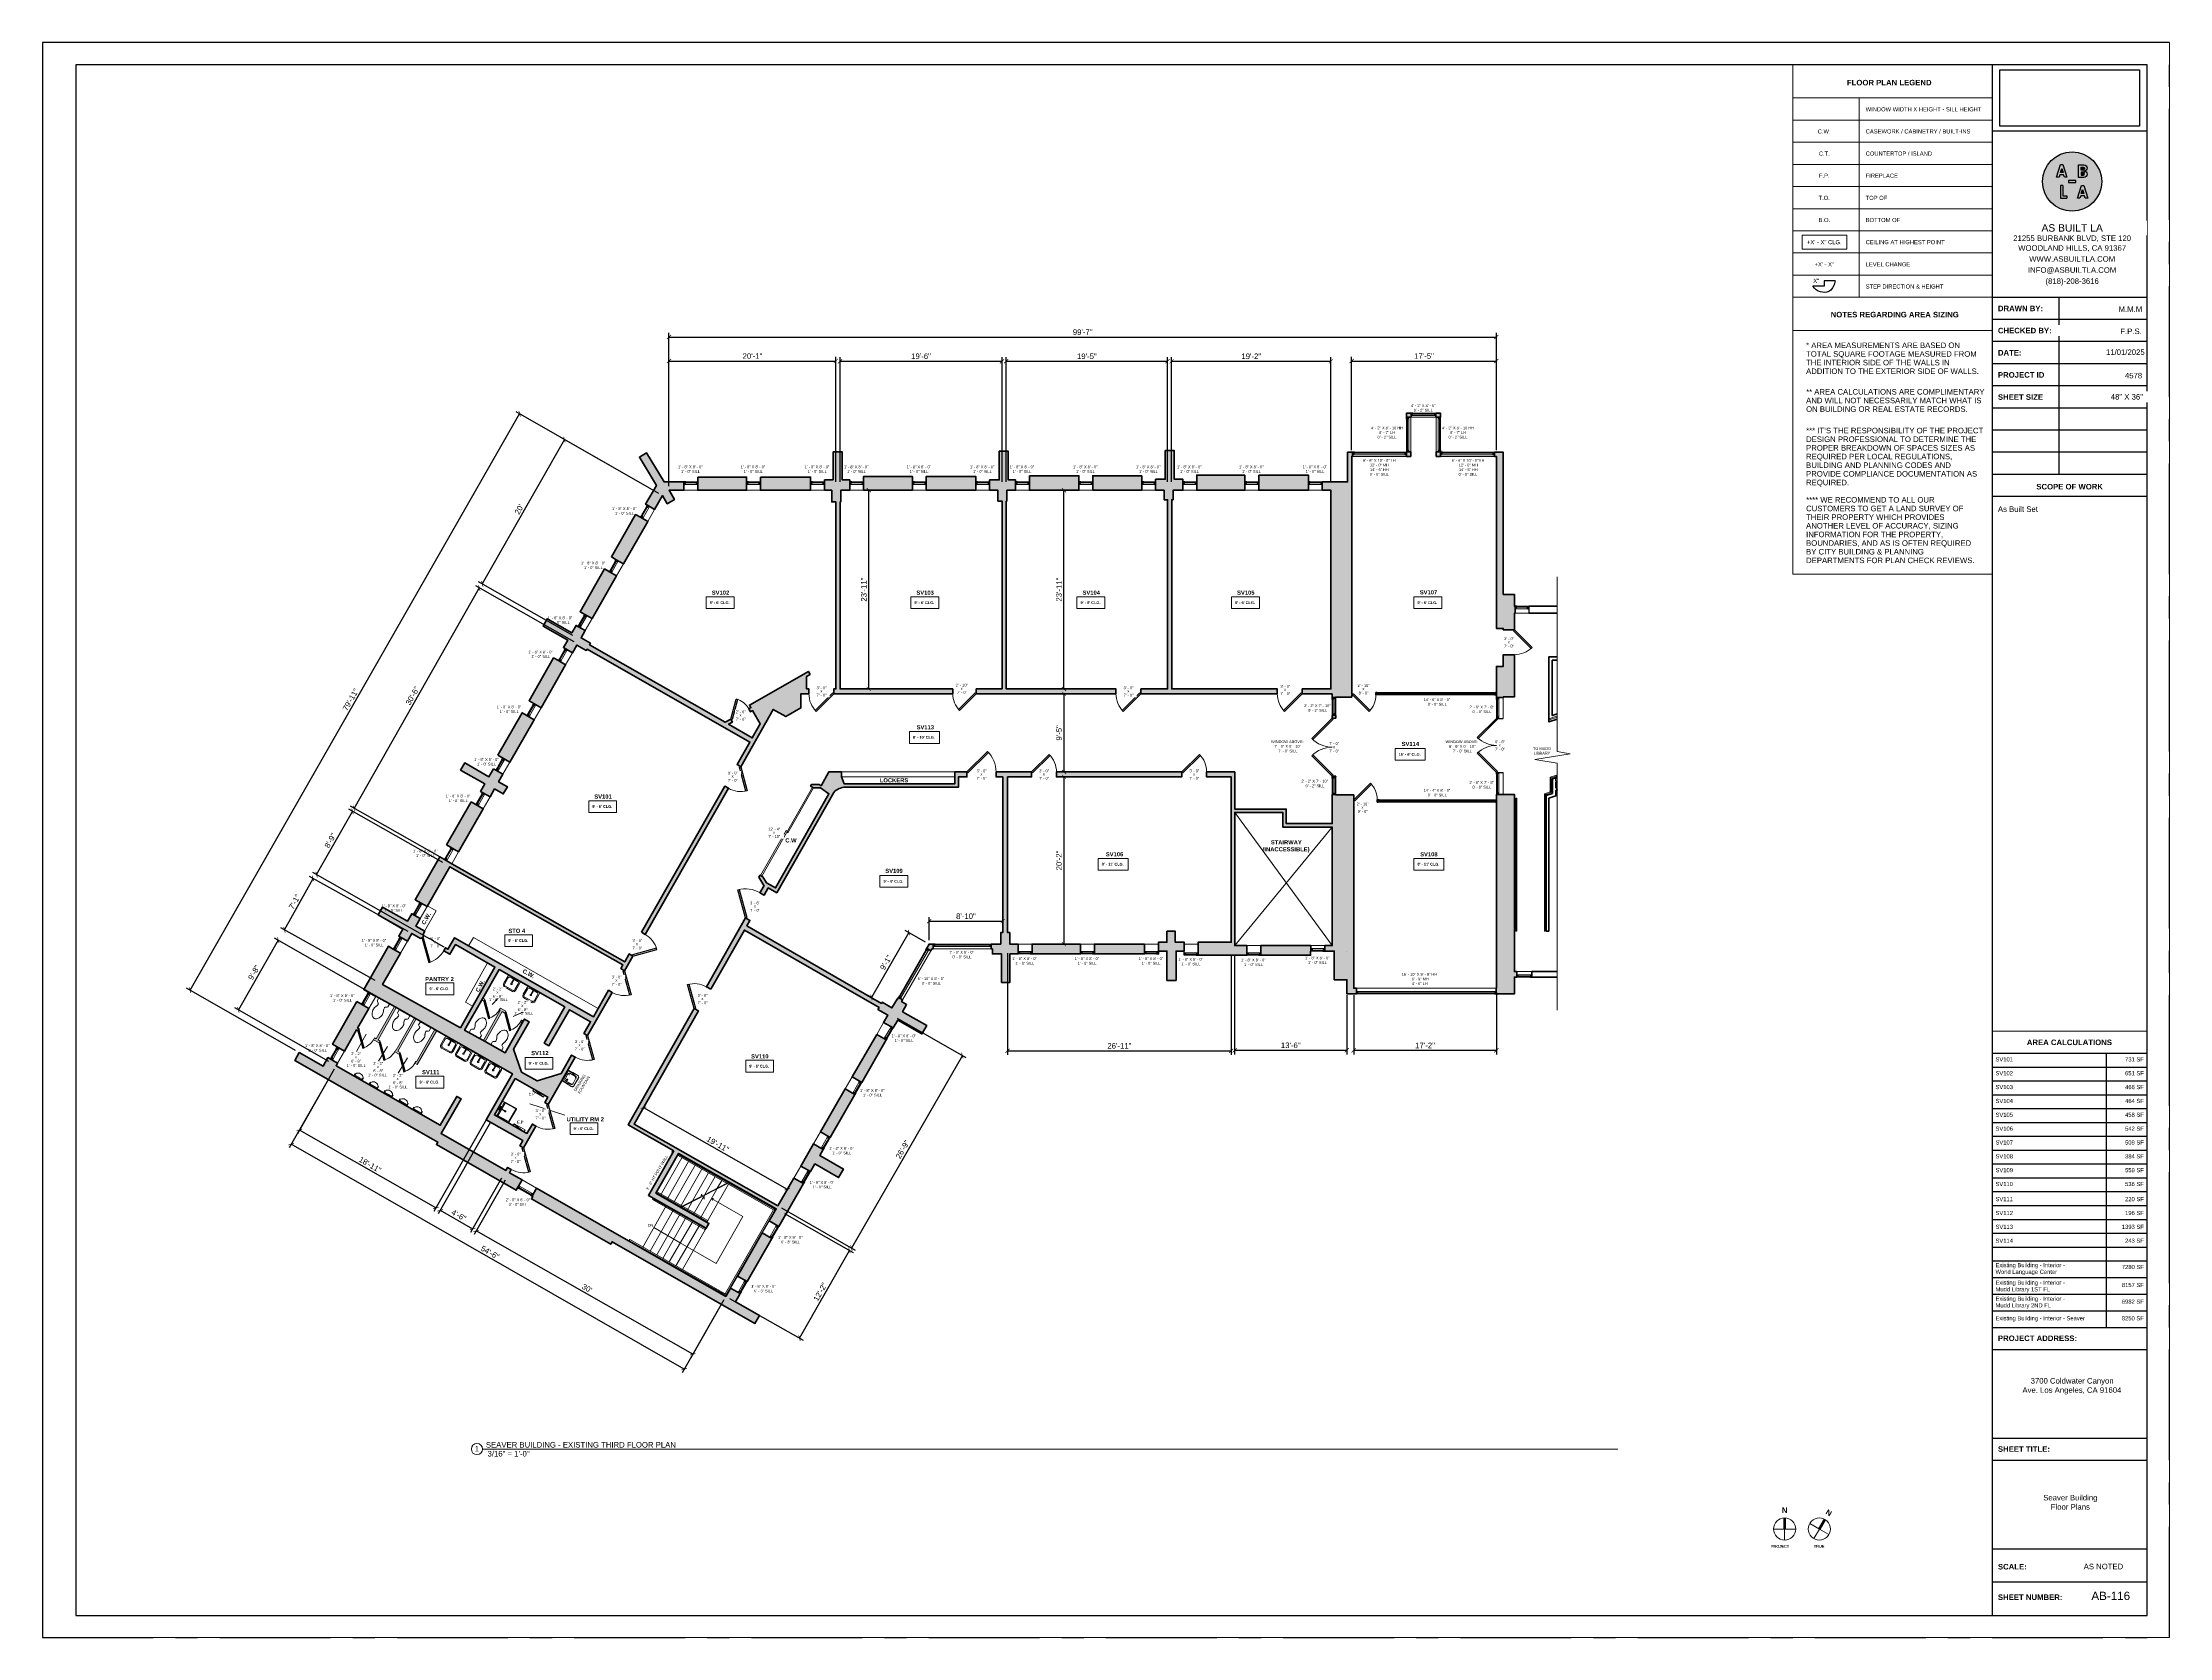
# Paper-space layout '17' of a CAD drawing. Header units: inches. Extents: x 0 to 48, y 0 to 36.
# The model-space entities are those that its viewports show. They can reach past a viewport. Long polylines and large blocks are cut down to what shows.
import ezdxf

# ---------------------------------------------------------------- set-up
doc = ezdxf.new("R2010")
doc.units = ezdxf.units.IN
doc.header["$MEASUREMENT"] = 0
doc.set_wipeout_variables(frame=1)
doc.linetypes.add('CENTERX2', pattern=[4, 2.5, -0.5, 0.5, -0.5])
doc.linetypes.add('HIDDEN2', pattern=[0.1875, 0.125, -0.0625])
for name, color, linetype, lineweight in [('A-ANNO', 2, 'Continuous', 5), ('A-ANNO-DIMS', 1, 'Continuous', 9), ('A-DETAIL-2', 20, 'Continuous', 25), ('A-DETAIL-3', 40, 'Continuous', 15), ('A-DOOR', 1, 'Continuous', 18), ('A-EQPT', 150, 'Continuous', 9), ('A-FIXT', 150, 'Continuous', 9), ('A-FURN', 8, 'Continuous', 9), ('A-GLAZ', 2, 'Continuous', 30), ('A-HIDDEN', 2, 'HIDDEN2', 18), ('A-RAILING', 4, 'Continuous', 9), ('A-WALL', 3, 'Continuous', 40), ('A-WINDOWS', 2, 'Continuous', 18)]:
    doc.layers.add(name, color=color, linetype=linetype, lineweight=lineweight)
doc.layers.add('A-HATCH', color=9, linetype='Continuous')
doc.layers.add('A-TB', color=7, linetype='Continuous')
doc.styles.add('Arial', font='arial.ttf')
doc.styles.add('Arial_1', font='arial.ttf', dxfattribs={"height": 0.0625})
doc.styles.add('Arial_2', font='arial.ttf', dxfattribs={"height": 3})
doc.styles.add('Arial_3', font='arial.ttf', dxfattribs={"height": 0.125})
doc.styles.add('Arial_4', font='arial.ttf', dxfattribs={"height": 3})
doc.styles.add('Arial_5', font='arial.ttf', dxfattribs={"height": 0.09375})
doc.styles.add('Arial_B', font='arialbd.ttf', dxfattribs={"height": 4.5})
doc.styles.add('Arial_B_1', font='arialbd.ttf', dxfattribs={"height": 3})
doc.styles.add('Arial_B_2', font='arialbd.ttf', dxfattribs={"height": 0.125})
doc.styles.add('Arial_B_3', font='arialbd.ttf', dxfattribs={"height": 0.0625})
doc.styles.add('JC', font='arial.ttf', dxfattribs={"height": 0.125})
doc.dimstyles.new('JC-DIMS', dxfattribs={"dimtxt": 0.125, "dimasz": 0.09375, "dimexe": 0.09375, "dimexo": 0.09375, "dimgap": 0.046875, "dimtad": 1, "dimdec": 1, "dimzin": 0, "dimdsep": 46, "dimlunit": 4, "dimtxsty": 'JC', "dimblk": 'ARCHTICK', "dimcen": 0.09, "dimclrd": 1, "dimclre": 1, "dimclrt": 256, "dimadec": 0, "dimazin": 0, "dimtfac": 1, "dimtdec": 1, "dimtofl": 0, "dimtmove": 1, "dimatfit": 3, "dimfxl": 1, "dimtolj": 1, "dimtzin": 0, "dimarcsym": 0})
picture_1 = doc.add_image_def('image1.png', size_in_pixel=(151, 61))

# ---------------------------------------------------------------- blocks, each defined once
blk = doc.blocks.new('JC_DOUBLE DOOR - DOUBLE DOOR-1545734-Seaver 3RD FL')
at = {"layer": 'A-DOOR', "lineweight": 30}
for p, q in [((-39, 5), (-11.4, 32.6)), ((-10, 31.2), (-37.6, 3.6)), ((-11.4, 32.6), (-10, 31.2)), ((11.4, 32.6), (10, 31.2)), ((10, 31.2), (37.6, 3.6)), ((39, 5), (11.4, 32.6)), ((-37.6, 3.6), (-39, 5)), ((37.6, 3.6), (39, 5))]:
    blk.add_line(p, q, dxfattribs=at)
at = {"layer": 'A-DOOR', "lineweight": 9}
for centre, start, end in [((-39, 5), 360, 45), ((39, 5), 135, 180)]:
    blk.add_arc(centre, 39, start, end, dxfattribs=at)
blk = doc.blocks.new('JC_FIXED WINDOW - MUNTIN - FIXED WINDOW-1508853-Seaver 3RD FL')
at = {"layer": 'A-GLAZ'}
for p, q in [((-15, 5), (-15, -5)), ((-12.25, 5), (-15, 5)), ((-15, 1.5), (-13.75, 1.5)), ((-14.5, 5), (-14.5, 3.25)), ((-14.5, 3.25), (-13.75, 3.25)), ((-12.25, 3.25), (-13.75, 3.25)), ((-13.75, 3.25), (-13.75, 1.5)), ((-12.25, 5), (-12.25, 3.25)), ((12.25, 5), (15, 5)), ((12.25, 5), (12.25, 3.25)), ((12.25, 3.25), (14.5, 3.25)), ((13.75, 3.25), (13.75, 1.5)), ((13.75, 1.5), (15, 1.5)), ((14.5, 5), (14.5, 3.25)), ((15, 5), (15, -5))]:
    blk.add_line(p, q, dxfattribs=at)
at = {"layer": 'A-GLAZ', "lineweight": 9}
for p, q in [((13.75, 1.5), (-13.75, 1.5)), ((12.25, 5), (-12.25, 5))]:
    blk.add_line(p, q, dxfattribs=at)
at = {"layer": 'A-GLAZ', "lineweight": 40}
blk.add_line((-12.25, 4.125), (12.25, 4.125), dxfattribs=at)
at = {"layer": 'A-WINDOWS'}
for p, q in [((15, 5), (-15, 5)), ((-15, -5), (15, -5))]:
    blk.add_line(p, q, dxfattribs=at)
blk = doc.blocks.new('JC_FIXED WINDOW - MUNTIN - FIXED WINDOW-1508965-Seaver 3RD FL')
at = {"layer": 'A-GLAZ'}
for p, q in [((-16, 5), (-16, -5)), ((-13.25, 5), (-16, 5)), ((-16, 1.5), (-14.75, 1.5)), ((-15.5, 5), (-15.5, 3.25)), ((-15.5, 3.25), (-14.75, 3.25)), ((-13.25, 3.25), (-14.75, 3.25)), ((-14.75, 3.25), (-14.75, 1.5)), ((-13.25, 5), (-13.25, 3.25)), ((13.25, 5), (16, 5)), ((13.25, 5), (13.25, 3.25)), ((13.25, 3.25), (15.5, 3.25)), ((14.75, 3.25), (14.75, 1.5)), ((14.75, 1.5), (16, 1.5)), ((15.5, 5), (15.5, 3.25)), ((16, 5), (16, -5))]:
    blk.add_line(p, q, dxfattribs=at)
at = {"layer": 'A-GLAZ', "lineweight": 9}
for p, q in [((14.75, 1.5), (-14.75, 1.5)), ((13.25, 5), (-13.25, 5))]:
    blk.add_line(p, q, dxfattribs=at)
at = {"layer": 'A-GLAZ', "lineweight": 40}
blk.add_line((-13.25, 4.125), (13.25, 4.125), dxfattribs=at)
at = {"layer": 'A-WINDOWS'}
for p, q in [((16, 5), (-16, 5)), ((-16, -5), (16, -5))]:
    blk.add_line(p, q, dxfattribs=at)
blk = doc.blocks.new('JC_SINGLE DOOR-NO TRIM - SINGLE DOOR-1545694-Seaver 3RD FL')
at = {"layer": 'A-DOOR', "lineweight": 30}
for p, q in [((-8.9, -32), (16.6, -6.6)), ((18, -8), (-7.5, -33.5)), ((16.6, -6.6), (18, -8)), ((-7.5, -33.5), (-8.9, -32))]:
    blk.add_line(p, q, dxfattribs=at)
at = {"layer": 'A-DOOR', "lineweight": 9}
blk.add_arc((18, -8), 36, 180, 225, dxfattribs=at)
blk = doc.blocks.new('JC_FIXED WINDOW - MUNTIN - FIXED WINDOW-1509661-Seaver 3RD FL')
at = {"layer": 'A-GLAZ'}
for p, q in [((-10, 5), (-10, -5)), ((-7.25, 5), (-10, 5)), ((-10, 1.5), (-8.75, 1.5)), ((-9.5, 5), (-9.5, 3.25)), ((-9.5, 3.25), (-8.75, 3.25)), ((-7.25, 3.25), (-8.75, 3.25)), ((-8.75, 3.25), (-8.75, 1.5)), ((-7.25, 5), (-7.25, 3.25)), ((7.25, 5), (10, 5)), ((7.25, 5), (7.25, 3.25)), ((7.25, 3.25), (9.5, 3.25)), ((8.75, 3.25), (8.75, 1.5)), ((8.75, 1.5), (10, 1.5)), ((9.5, 5), (9.5, 3.25)), ((10, 5), (10, -5))]:
    blk.add_line(p, q, dxfattribs=at)
at = {"layer": 'A-GLAZ', "lineweight": 9}
for p, q in [((8.75, 1.5), (-8.75, 1.5)), ((7.25, 5), (-7.25, 5))]:
    blk.add_line(p, q, dxfattribs=at)
at = {"layer": 'A-GLAZ', "lineweight": 40}
blk.add_line((-7.25, 4.125), (7.25, 4.125), dxfattribs=at)
at = {"layer": 'A-WINDOWS'}
for p, q in [((10, 5), (-10, 5)), ((-10, -5), (10, -5))]:
    blk.add_line(p, q, dxfattribs=at)
blk = doc.blocks.new('JC_FIXED WINDOW - MUNTIN - FIXED WINDOW-1510400-Seaver 3RD FL')
at = {"layer": 'A-GLAZ'}
for p, q in [((-39, 3), (-39, -3)), ((-36.25, 3), (-39, 3)), ((-38.5, 3), (-38.5, 1.25)), ((-38.5, 1.25), (-37.75, 1.25)), ((-36.25, 1.25), (-37.75, 1.25)), ((-37.75, 1.25), (-37.75, -0.5)), ((-36.25, 3), (-36.25, 1.25)), ((36.25, 3), (39, 3)), ((36.25, 3), (36.25, 1.25)), ((36.25, 1.25), (38.5, 1.25)), ((37.75, 1.25), (37.75, -0.5)), ((38.5, 3), (38.5, 1.25)), ((39, 3), (39, -3)), ((-39, -0.5), (-37.75, -0.5)), ((37.75, -0.5), (39, -0.5))]:
    blk.add_line(p, q, dxfattribs=at)
at = {"layer": 'A-GLAZ', "lineweight": 9}
for p, q in [((36.25, 3), (-36.25, 3)), ((37.75, -0.5), (-37.75, -0.5))]:
    blk.add_line(p, q, dxfattribs=at)
at = {"layer": 'A-GLAZ', "lineweight": 40}
blk.add_line((-36.25, 2.125), (36.25, 2.125), dxfattribs=at)
at = {"layer": 'A-WINDOWS'}
for p, q in [((39, 3), (-39, 3)), ((-39, -3), (39, -3))]:
    blk.add_line(p, q, dxfattribs=at)
blk = doc.blocks.new('JC_FIXED WINDOW - MUNTIN - FIXED WINDOW-1510801-Seaver 3RD FL')
at = {"layer": 'A-GLAZ'}
for p, q in [((-25, 3), (-25, -3)), ((-22.25, 3), (-25, 3)), ((-24.5, 3), (-24.5, 1.25)), ((-24.5, 1.25), (-23.75, 1.25)), ((-22.25, 1.25), (-23.75, 1.25)), ((-23.75, 1.25), (-23.75, -0.5)), ((-22.25, 3), (-22.25, 1.25)), ((22.25, 3), (25, 3)), ((22.25, 3), (22.25, 1.25)), ((22.25, 1.25), (24.5, 1.25)), ((23.75, 1.25), (23.75, -0.5)), ((24.5, 3), (24.5, 1.25)), ((25, 3), (25, -3)), ((-25, -0.5), (-23.75, -0.5)), ((23.75, -0.5), (25, -0.5))]:
    blk.add_line(p, q, dxfattribs=at)
at = {"layer": 'A-GLAZ', "lineweight": 9}
for p, q in [((22.25, 3), (-22.25, 3)), ((23.75, -0.5), (-23.75, -0.5))]:
    blk.add_line(p, q, dxfattribs=at)
at = {"layer": 'A-GLAZ', "lineweight": 40}
blk.add_line((-22.25, 2.125), (22.25, 2.125), dxfattribs=at)
at = {"layer": 'A-WINDOWS'}
for p, q in [((25, 3), (-25, 3)), ((-25, -3), (25, -3))]:
    blk.add_line(p, q, dxfattribs=at)
blk = doc.blocks.new('JC_FIXED WINDOW - MUNTIN - FIXED WINDOW-1510706-Seaver 3RD FL')
at = {"layer": 'A-GLAZ'}
for p, q in [((-18, 3), (-18, -3)), ((-15.25, 3), (-18, 3)), ((-17.5, 3), (-17.5, 1.25)), ((-17.5, 1.25), (-16.75, 1.25)), ((-15.25, 1.25), (-16.75, 1.25)), ((-16.75, 1.25), (-16.75, -0.5)), ((-15.25, 3), (-15.25, 1.25)), ((15.25, 3), (18, 3)), ((15.25, 3), (15.25, 1.25)), ((15.25, 1.25), (17.5, 1.25)), ((16.75, 1.25), (16.75, -0.5)), ((17.5, 3), (17.5, 1.25)), ((18, 3), (18, -3)), ((-18, -0.5), (-16.75, -0.5)), ((16.75, -0.5), (18, -0.5))]:
    blk.add_line(p, q, dxfattribs=at)
at = {"layer": 'A-GLAZ', "lineweight": 9}
for p, q in [((15.25, 3), (-15.25, 3)), ((16.75, -0.5), (-16.75, -0.5))]:
    blk.add_line(p, q, dxfattribs=at)
at = {"layer": 'A-GLAZ', "lineweight": 40}
blk.add_line((-15.25, 2.125), (15.25, 2.125), dxfattribs=at)
at = {"layer": 'A-WINDOWS'}
for p, q in [((18, 3), (-18, 3)), ((-18, -3), (18, -3))]:
    blk.add_line(p, q, dxfattribs=at)
blk = doc.blocks.new('JC_SINGLE DOOR-NO TRIM - SINGLE DOOR-1507172-Seaver 3RD FL')
at = {"layer": 'A-DOOR', "lineweight": 30}
for p, q in [((-8.9, -27.5), (16.6, -2.1)), ((-7.5, -29), (-8.9, -27.5)), ((18, -3.5), (-7.5, -29)), ((16.6, -2.1), (18, -3.5))]:
    blk.add_line(p, q, dxfattribs=at)
at = {"layer": 'A-DOOR', "lineweight": 9}
blk.add_arc((18, -3.5), 36, 180, 225, dxfattribs=at)
blk = doc.blocks.new('JC_SINGLE DOOR-NO TRIM - SINGLE DOOR-1545713-Seaver 3RD FL')
at = {"layer": 'A-DOOR', "lineweight": 30}
for p, q in [((-10.1, -31.8), (19.6, -2.1)), ((21, -3.5), (-8.7, -33.2)), ((19.6, -2.1), (21, -3.5)), ((-8.7, -33.2), (-10.1, -31.8))]:
    blk.add_line(p, q, dxfattribs=at)
at = {"layer": 'A-DOOR', "lineweight": 9}
blk.add_arc((21, -3.5), 42, 180, 225, dxfattribs=at)
blk = doc.blocks.new('JC_SINGLE DOOR-NO TRIM - SINGLE DOOR-1545697-Seaver 3RD FL')
at = {"layer": 'A-DOOR', "lineweight": 30}
for p, q in [((-8.9, -27), (16.6, -1.6)), ((-7.5, -28.5), (-8.9, -27)), ((18, -3), (-7.5, -28.5)), ((16.6, -1.6), (18, -3))]:
    blk.add_line(p, q, dxfattribs=at)
at = {"layer": 'A-DOOR', "lineweight": 9}
blk.add_arc((18, -3), 36, 180, 225, dxfattribs=at)
blk = doc.blocks.new('JC_SINGLE DOOR-NO TRIM - SINGLE DOOR-1545690-Seaver 3RD FL')
at = {"layer": 'A-DOOR', "lineweight": 30}
for p, q in [((-7.5, 28.5), (-8.9, 27)), ((-8.9, 27), (16.6, 1.6)), ((18, 3), (-7.5, 28.5)), ((16.6, 1.6), (18, 3))]:
    blk.add_line(p, q, dxfattribs=at)
at = {"layer": 'A-DOOR', "lineweight": 9}
blk.add_arc((18, 3), 36, 135, 180, dxfattribs=at)
blk = doc.blocks.new('JC_SINGLE DOOR-NO TRIM - SINGLE DOOR-1545712-Seaver 3RD FL')
at = {"layer": 'A-DOOR', "lineweight": 30}
for p, q in [((-8.5, -26.1), (15.6, -2.1)), ((-7, -27.5), (-8.5, -26.1)), ((17, -3.5), (-7, -27.5)), ((15.6, -2.1), (17, -3.5))]:
    blk.add_line(p, q, dxfattribs=at)
at = {"layer": 'A-DOOR', "lineweight": 9}
blk.add_arc((17, -3.5), 34, 180, 225, dxfattribs=at)
blk = doc.blocks.new('JC_FIXED WINDOW - MUNTIN - FIXED WINDOW-1545847-Seaver 3RD FL')
at = {"layer": 'A-GLAZ'}
for p, q in [((-10, -6), (-10, 6)), ((10, -6), (10, 6)), ((-10, -2.5), (-8.75, -2.5)), ((-7.25, -6), (-10, -6)), ((-9.5, -6), (-9.5, -4.25)), ((-9.5, -4.25), (-8.75, -4.25)), ((-8.75, -4.25), (-8.75, -2.5)), ((-7.25, -4.25), (-8.75, -4.25)), ((-7.25, -6), (-7.25, -4.25)), ((7.25, -4.25), (9.5, -4.25)), ((7.25, -6), (7.25, -4.25)), ((7.25, -6), (10, -6)), ((8.75, -2.5), (10, -2.5)), ((8.75, -4.25), (8.75, -2.5)), ((9.5, -6), (9.5, -4.25))]:
    blk.add_line(p, q, dxfattribs=at)
at = {"layer": 'A-GLAZ', "lineweight": 9}
for p, q in [((8.75, -2.5), (-8.75, -2.5)), ((7.25, -6), (-7.25, -6))]:
    blk.add_line(p, q, dxfattribs=at)
at = {"layer": 'A-GLAZ', "lineweight": 40}
blk.add_line((-7.25, -5.125), (7.25, -5.125), dxfattribs=at)
at = {"layer": 'A-WINDOWS'}
for p, q in [((-10, 6), (10, 6)), ((10, -6), (-10, -6))]:
    blk.add_line(p, q, dxfattribs=at)
blk = doc.blocks.new('JC_FIXED WINDOW - MUNTIN - FIXED WINDOW-1548042-Seaver 3RD FL')
at = {"layer": 'A-GLAZ'}
for p, q in [((-10, -8), (-10, 8)), ((10, -8), (10, 8)), ((-10, -4.5), (-8.8, -4.5)), ((-7.3, -8), (-10, -8)), ((-9.5, -8), (-9.5, -6.2)), ((-9.5, -6.2), (-8.8, -6.2)), ((-8.8, -6.2), (-8.8, -4.5)), ((-7.3, -6.2), (-8.8, -6.2)), ((-7.3, -8), (-7.3, -6.2)), ((7.3, -6.2), (9.5, -6.2)), ((7.3, -8), (7.3, -6.2)), ((7.3, -8), (10, -8)), ((8.8, -4.5), (10, -4.5)), ((8.8, -6.2), (8.8, -4.5)), ((9.5, -8), (9.5, -6.2))]:
    blk.add_line(p, q, dxfattribs=at)
at = {"layer": 'A-GLAZ', "lineweight": 9}
for p, q in [((8.8, -4.5), (-8.8, -4.5)), ((7.3, -8), (-7.3, -8))]:
    blk.add_line(p, q, dxfattribs=at)
at = {"layer": 'A-GLAZ', "lineweight": 40}
blk.add_line((-7.3, -7.1), (7.3, -7.1), dxfattribs=at)
at = {"layer": 'A-WINDOWS'}
for p, q in [((-10, 8), (10, 8)), ((10, -8), (-10, -8))]:
    blk.add_line(p, q, dxfattribs=at)
blk = doc.blocks.new('JC_FIXED WINDOW - MUNTIN - FIXED WINDOW-1548251-Seaver 3RD FL')
at = {"layer": 'A-GLAZ'}
for p, q in [((-10, -7), (-10, 7)), ((10, -7), (10, 7)), ((-10, -3.5), (-8.75, -3.5)), ((-7.25, -7), (-10, -7)), ((-9.5, -7), (-9.5, -5.25)), ((-9.5, -5.25), (-8.75, -5.25)), ((-8.75, -5.25), (-8.75, -3.5)), ((-7.25, -5.25), (-8.75, -5.25)), ((-7.25, -7), (-7.25, -5.25)), ((7.25, -5.25), (9.5, -5.25)), ((7.25, -7), (7.25, -5.25)), ((7.25, -7), (10, -7)), ((8.75, -3.5), (10, -3.5)), ((8.75, -5.25), (8.75, -3.5)), ((9.5, -7), (9.5, -5.25))]:
    blk.add_line(p, q, dxfattribs=at)
at = {"layer": 'A-GLAZ', "lineweight": 9}
for p, q in [((8.75, -3.5), (-8.75, -3.5)), ((7.25, -7), (-7.25, -7))]:
    blk.add_line(p, q, dxfattribs=at)
at = {"layer": 'A-GLAZ', "lineweight": 40}
blk.add_line((-7.25, -6.125), (7.25, -6.125), dxfattribs=at)
at = {"layer": 'A-WINDOWS'}
for p, q in [((-10, 7), (10, 7)), ((10, -7), (-10, -7))]:
    blk.add_line(p, q, dxfattribs=at)
blk = doc.blocks.new('JC_FIXED WINDOW - MUNTIN - FIXED WINDOW-1548642-Seaver 3RD FL')
at = {"layer": 'A-GLAZ'}
for p, q in [((-10, -4), (-10, 4)), ((10, -4), (10, 4)), ((-10, -0.5), (-8.75, -0.5)), ((-7.25, -4), (-10, -4)), ((-9.5, -4), (-9.5, -2.25)), ((-9.5, -2.25), (-8.75, -2.25)), ((-8.75, -2.25), (-8.75, -0.5)), ((-7.25, -2.25), (-8.75, -2.25)), ((-7.25, -4), (-7.25, -2.25)), ((7.25, -2.25), (9.5, -2.25)), ((7.25, -4), (7.25, -2.25)), ((7.25, -4), (10, -4)), ((8.75, -0.5), (10, -0.5)), ((8.75, -2.25), (8.75, -0.5)), ((9.5, -4), (9.5, -2.25))]:
    blk.add_line(p, q, dxfattribs=at)
at = {"layer": 'A-GLAZ', "lineweight": 9}
for p, q in [((8.75, -0.5), (-8.75, -0.5)), ((7.25, -4), (-7.25, -4))]:
    blk.add_line(p, q, dxfattribs=at)
at = {"layer": 'A-GLAZ', "lineweight": 40}
blk.add_line((-7.25, -3.125), (7.25, -3.125), dxfattribs=at)
at = {"layer": 'A-WINDOWS'}
for p, q in [((-10, 4), (10, 4)), ((10, -4), (-10, -4))]:
    blk.add_line(p, q, dxfattribs=at)
blk = doc.blocks.new('JC_SINGLE DOOR-NO TRIM - SINGLE DOOR-1541227-Seaver 3RD FL')
at = {"layer": 'A-DOOR', "lineweight": 30}
for p, q in [((-7, 25), (-8.5, 23.6)), ((-8.5, 23.6), (15.6, -0.4)), ((17, 1), (-7, 25)), ((15.6, -0.4), (17, 1))]:
    blk.add_line(p, q, dxfattribs=at)
at = {"layer": 'A-DOOR', "lineweight": 9}
blk.add_arc((17, 1), 34, 135, 180, dxfattribs=at)
blk = doc.blocks.new('JC_FIXED WINDOW - MUNTIN - 2_-1529750-Seaver 3RD FL')
at = {"layer": 'A-GLAZ'}
for p, q in [((-87, 1), (-87, -1)), ((-84.25, 1), (-87, 1)), ((-86.5, 1), (-86.5, -0.75)), ((-84.25, 1), (-84.25, -0.75)), ((84.25, 1), (87, 1)), ((84.25, 1), (84.25, -0.75)), ((86.5, 1), (86.5, -0.75)), ((87, 1), (87, -1)), ((-87, -2.5), (-85.75, -2.5)), ((-86.5, -0.75), (-85.75, -0.75)), ((-84.25, -0.75), (-85.75, -0.75)), ((-85.75, -0.75), (-85.75, -2.5)), ((84.25, -0.75), (86.5, -0.75)), ((85.75, -0.75), (85.75, -2.5)), ((85.75, -2.5), (87, -2.5))]:
    blk.add_line(p, q, dxfattribs=at)
at = {"layer": 'A-GLAZ', "lineweight": 9}
for p, q in [((84.25, 1), (-84.25, 1)), ((85.75, -2.5), (-85.75, -2.5))]:
    blk.add_line(p, q, dxfattribs=at)
at = {"layer": 'A-GLAZ', "lineweight": 40}
blk.add_line((-84.25, 0.125), (84.25, 0.125), dxfattribs=at)
at = {"layer": 'A-WINDOWS'}
for p, q in [((87, 1), (-87, 1)), ((-87, -1), (87, -1))]:
    blk.add_line(p, q, dxfattribs=at)
blk = doc.blocks.new('JC_SINGLE DOOR-NO TRIM - SINGLE DOOR-1541228-Seaver 3RD FL')
at = {"layer": 'A-DOOR', "lineweight": 30}
for p, q in [((-8.5, -23.6), (15.6, 0.4)), ((15.6, 0.4), (17, -1)), ((-7, -25), (-8.5, -23.6)), ((17, -1), (-7, -25))]:
    blk.add_line(p, q, dxfattribs=at)
at = {"layer": 'A-DOOR', "lineweight": 9}
blk.add_arc((17, -1), 34, 180, 225, dxfattribs=at)
blk = doc.blocks.new('JC_FIXED WINDOW - MUNTIN - 2_-1530089-Seaver 3RD FL')
at = {"layer": 'A-GLAZ'}
for p, q in [((-86, 1), (-86, -1)), ((-83.25, 1), (-86, 1)), ((-85.5, 1), (-85.5, -0.75)), ((-83.25, 1), (-83.25, -0.75)), ((83.25, 1), (86, 1)), ((83.25, 1), (83.25, -0.75)), ((85.5, 1), (85.5, -0.75)), ((86, 1), (86, -1)), ((-86, -2.5), (-84.75, -2.5)), ((-85.5, -0.75), (-84.75, -0.75)), ((-83.25, -0.75), (-84.75, -0.75)), ((-84.75, -0.75), (-84.75, -2.5)), ((83.25, -0.75), (85.5, -0.75)), ((84.75, -0.75), (84.75, -2.5)), ((84.75, -2.5), (86, -2.5))]:
    blk.add_line(p, q, dxfattribs=at)
at = {"layer": 'A-GLAZ', "lineweight": 9}
for p, q in [((83.25, 1), (-83.25, 1)), ((84.75, -2.5), (-84.75, -2.5))]:
    blk.add_line(p, q, dxfattribs=at)
at = {"layer": 'A-GLAZ', "lineweight": 40}
blk.add_line((-83.25, 0.125), (83.25, 0.125), dxfattribs=at)
at = {"layer": 'A-WINDOWS'}
for p, q in [((86, 1), (-86, 1)), ((-86, -1), (86, -1))]:
    blk.add_line(p, q, dxfattribs=at)
blk = doc.blocks.new('JC_FIXED WINDOW - MUNTIN - FIXED WINDOW-1546955-Seaver 3RD FL')
at = {"layer": 'A-GLAZ'}
for p, q in [((-12, -6.5), (-12, 6.5)), ((12, -6.5), (12, 6.5)), ((-12, -3), (-10.75, -3)), ((-9.25, -6.5), (-12, -6.5)), ((-11.5, -6.5), (-11.5, -4.75)), ((-11.5, -4.75), (-10.75, -4.75)), ((-10.75, -4.75), (-10.75, -3)), ((-9.25, -4.75), (-10.75, -4.75)), ((-9.25, -6.5), (-9.25, -4.75)), ((9.25, -4.75), (11.5, -4.75)), ((9.25, -6.5), (9.25, -4.75)), ((9.25, -6.5), (12, -6.5)), ((10.75, -3), (12, -3)), ((10.75, -4.75), (10.75, -3)), ((11.5, -6.5), (11.5, -4.75))]:
    blk.add_line(p, q, dxfattribs=at)
at = {"layer": 'A-GLAZ', "lineweight": 9}
for p, q in [((10.75, -3), (-10.75, -3)), ((9.25, -6.5), (-9.25, -6.5))]:
    blk.add_line(p, q, dxfattribs=at)
at = {"layer": 'A-GLAZ', "lineweight": 40}
blk.add_line((-9.25, -5.625), (9.25, -5.625), dxfattribs=at)
at = {"layer": 'A-WINDOWS'}
for p, q in [((-12, 6.5), (12, 6.5)), ((12, -6.5), (-12, -6.5))]:
    blk.add_line(p, q, dxfattribs=at)
blk = doc.blocks.new('JC_FIXED WINDOW - MUNTIN - 2_-1534244-Seaver 3RD FL')
at = {"layer": 'A-GLAZ'}
for p, q in [((-41, 3.5), (-41, -3.5)), ((-38.25, 3.5), (-41, 3.5)), ((-40.5, 3.5), (-40.5, 1.75)), ((-40.5, 1.75), (-39.75, 1.75)), ((-38.25, 1.75), (-39.75, 1.75)), ((-39.75, 1.75), (-39.75, 0)), ((-38.25, 3.5), (-38.25, 1.75)), ((38.25, 3.5), (41, 3.5)), ((38.25, 3.5), (38.25, 1.75)), ((38.25, 1.75), (40.5, 1.75)), ((39.75, 1.75), (39.75, 0)), ((40.5, 3.5), (40.5, 1.75)), ((41, 3.5), (41, -3.5)), ((-41, 0), (-39.75, 0)), ((39.75, 0), (41, 0))]:
    blk.add_line(p, q, dxfattribs=at)
at = {"layer": 'A-GLAZ', "lineweight": 9}
for p, q in [((38.25, 3.5), (-38.25, 3.5)), ((39.75, 0), (-39.75, 0))]:
    blk.add_line(p, q, dxfattribs=at)
at = {"layer": 'A-GLAZ', "lineweight": 40}
blk.add_line((-38.25, 2.625), (38.25, 2.625), dxfattribs=at)
at = {"layer": 'A-WINDOWS'}
for p, q in [((41, 3.5), (-41, 3.5)), ((-41, -3.5), (41, -3.5))]:
    blk.add_line(p, q, dxfattribs=at)
blk = doc.blocks.new('JC_FIXED WINDOW - MUNTIN - 2_-1548440-Seaver 3RD FL')
at = {"layer": 'A-GLAZ'}
for p, q in [((-42, 3.5), (-42, -3.5)), ((-39.25, 3.5), (-42, 3.5)), ((-41.5, 3.5), (-41.5, 1.75)), ((-41.5, 1.75), (-40.75, 1.75)), ((-39.25, 1.75), (-40.75, 1.75)), ((-40.75, 1.75), (-40.75, 0)), ((-39.25, 3.5), (-39.25, 1.75)), ((39.25, 3.5), (42, 3.5)), ((39.25, 3.5), (39.25, 1.75)), ((39.25, 1.75), (41.5, 1.75)), ((40.75, 1.75), (40.75, 0)), ((41.5, 3.5), (41.5, 1.75)), ((42, 3.5), (42, -3.5)), ((-42, 0), (-40.75, 0)), ((40.75, 0), (42, 0))]:
    blk.add_line(p, q, dxfattribs=at)
at = {"layer": 'A-GLAZ', "lineweight": 9}
for p, q in [((39.25, 3.5), (-39.25, 3.5)), ((40.75, 0), (-40.75, 0))]:
    blk.add_line(p, q, dxfattribs=at)
at = {"layer": 'A-GLAZ', "lineweight": 40}
blk.add_line((-39.25, 2.625), (39.25, 2.625), dxfattribs=at)
at = {"layer": 'A-WINDOWS'}
for p, q in [((42, 3.5), (-42, 3.5)), ((-42, -3.5), (42, -3.5))]:
    blk.add_line(p, q, dxfattribs=at)
blk = doc.blocks.new('JC_DOUBLE DOOR - DOUBLE DOOR-1545732-Seaver 3RD FL')
at = {"layer": 'A-DOOR', "lineweight": 30}
for p, q in [((-42, 2.5), (-12.3, 32.2)), ((-10.9, 30.8), (-40.6, 1.1)), ((-12.3, 32.2), (-10.9, 30.8)), ((12.3, 32.2), (10.9, 30.8)), ((10.9, 30.8), (40.6, 1.1)), ((42, 2.5), (12.3, 32.2)), ((-40.6, 1.1), (-42, 2.5)), ((40.6, 1.1), (42, 2.5))]:
    blk.add_line(p, q, dxfattribs=at)
at = {"layer": 'A-DOOR', "lineweight": 9}
for centre, start, end in [((-42, 2.5), 360, 45), ((42, 2.5), 135, 180)]:
    blk.add_arc(centre, 42, start, end, dxfattribs=at)
blk = doc.blocks.new('JC_FIXED WINDOW - MUNTIN - 2_-1534516-Seaver 3RD FL')
at = {"layer": 'A-GLAZ'}
for p, q in [((-13, 2.5), (-13, -2.5)), ((-10.3, 2.5), (-13, 2.5)), ((-12.5, 2.5), (-12.5, 0.7)), ((-12.5, 0.7), (-11.8, 0.7)), ((-10.3, 0.7), (-11.8, 0.7)), ((-11.8, 0.7), (-11.8, -1)), ((-10.3, 2.5), (-10.3, 0.7)), ((10.3, 2.5), (13, 2.5)), ((10.3, 2.5), (10.3, 0.7)), ((10.3, 0.7), (12.5, 0.7)), ((11.8, 0.7), (11.8, -1)), ((12.5, 2.5), (12.5, 0.7)), ((13, 2.5), (13, -2.5)), ((-13, -1), (-11.8, -1)), ((11.8, -1), (13, -1))]:
    blk.add_line(p, q, dxfattribs=at)
at = {"layer": 'A-GLAZ', "lineweight": 9}
for p, q in [((10.3, 2.5), (-10.3, 2.5)), ((11.8, -1), (-11.8, -1))]:
    blk.add_line(p, q, dxfattribs=at)
at = {"layer": 'A-GLAZ', "lineweight": 40}
blk.add_line((-10.3, 1.6), (10.3, 1.6), dxfattribs=at)
at = {"layer": 'A-WINDOWS'}
for p, q in [((13, 2.5), (-13, 2.5)), ((-13, -2.5), (13, -2.5))]:
    blk.add_line(p, q, dxfattribs=at)
blk = doc.blocks.new('JC_SINGLE DOOR-NO TRIM - SINGLE DOOR-1483496-Seaver 3RD FL')
at = {"layer": 'A-DOOR', "lineweight": 30}
for p, q in [((-7.5, 28), (-8.9, 26.5)), ((-8.9, 26.5), (16.6, 1.1)), ((18, 2.5), (-7.5, 28)), ((16.6, 1.1), (18, 2.5))]:
    blk.add_line(p, q, dxfattribs=at)
at = {"layer": 'A-DOOR', "lineweight": 9}
blk.add_arc((18, 2.5), 36, 135, 180, dxfattribs=at)
blk = doc.blocks.new('Urinal-Wall-3D - Urinal-Wall-3D-1563141-Seaver 3RD FL')
at = {"layer": 'A-FIXT'}
for p, q in [((-11.3, 9), (-10.3, 9)), ((-11.3, 5), (-11.3, 9)), ((-10.3, 9), (-10.3, 5)), ((-10.3, 6.8), (-10.3, 5)), ((1.7, 6.8), (-10.3, 6.8)), ((1.7, 9), (1.7, 5)), ((2.7, 9), (1.7, 9)), ((1.7, 5), (1.7, 6.8)), ((2.7, 5), (2.7, 9))]:
    blk.add_line(p, q, dxfattribs=at)
blk.add_arc((-4.3, 5.4), 7, 31.0027, 148.9973, dxfattribs=at)
blk = doc.blocks.new('JC_VANITY SINK - VANITY SINK-1366814-Seaver 3RD FL')
at = {"layer": 'A-FIXT'}
for p, q in [((-9.4, 4.6), (-9.4, -6.9)), ((-7.9, 2.7), (-7.9, -6.9)), ((8.1, 7.1), (-6.9, 7.1)), ((0.1, 5.2), (-5.4, 5.2)), ((3.6, 7.1), (-2.9, 7.1)), ((-2.9, 5.6), (0.1, 5.6)), ((0.1, 6.3), (0.1, 0.2)), ((1.1, 6.3), (1.1, 0.2)), ((1.1, 5.6), (3.6, 5.6)), ((6.6, 5.2), (1.1, 5.2)), ((9.1, -6.9), (9.1, 2.7)), ((10.6, -6.9), (10.6, 4.6)), ((-6.1, -10.9), (7.3, -10.9)), ((-5.4, -9.4), (6.6, -9.4))]:
    blk.add_line(p, q, dxfattribs=at)
for centre, radius, start, end in [((-6.9, 4.6), 2.5, 90, 180), ((-5.4, 2.7), 2.5, 90, 180), ((-2.9, 6.3), 0.75, 90, 270), ((-1.9, 6.3), 0.75, 360, 180), ((-1.9, 6.3), 0.75, 180, 0), ((0.6, 6.3), 0.5, 360, 180), ((0.6, 0.2), 0.5, 180, 0), ((2.6, 6.3), 0.75, 360, 180), ((2.6, 6.3), 0.75, 180, 360), ((3.6, 6.3), 0.75, 270, 90), ((6.6, 2.7), 2.5, 0, 90), ((8.1, 4.6), 2.5, 360, 90), ((-5.9, -7.4), 3.51, 171.8503, 267.5498), ((-5.4, -6.9), 2.5, 180, 270), ((0.6, -2), 1, 360, 180), ((0.6, -2), 1, 180, 0), ((6.6, -6.9), 2.5, 270, 0), ((7.1, -7.4), 3.51, 272.4502, 8.1497)]:
    blk.add_arc(centre, radius, start, end, dxfattribs=at)
blk = doc.blocks.new('JC_VANITY SINK - VANITY SINK-V1-Seaver 3RD FL')
at = {"layer": 'A-FIXT'}
for p, q in [((-9.4, 4.6), (-9.4, -6.9)), ((-7.9, 2.7), (-7.9, -6.9)), ((0.1, 5.2), (-5.4, 5.2)), ((-2.9, 5.6), (0.1, 5.6)), ((0.1, 6.3), (0.1, 0.2)), ((1.1, 6.3), (1.1, 0.2)), ((1.1, 5.6), (3.6, 5.6)), ((6.6, 5.2), (1.1, 5.2)), ((9.1, -6.9), (9.1, 2.7)), ((10.6, -6.9), (10.6, 4.6)), ((-6.1, -10.9), (7.3, -10.9)), ((-5.4, -9.4), (6.6, -9.4))]:
    blk.add_line(p, q, dxfattribs=at)
for centre, radius, start, end in [((-6.9, 4.6), 2.5, 104.0426, 180), ((-5.4, 2.7), 2.5, 90, 180), ((-2.9, 6.3), 0.75, 107.9606, 270), ((-1.9, 6.3), 0.75, 108.3285, 180), ((-1.9, 6.3), 0.75, 180, 0), ((-1.9, 6.3), 0.75, 360, 71.5111), ((0.6, 6.3), 0.5, 360, 180), ((0.6, 0.2), 0.5, 180, 0), ((2.6, 6.3), 0.75, 109.9844, 180), ((2.6, 6.3), 0.75, 180, 360), ((2.6, 6.3), 0.75, 360, 69.8407), ((3.6, 6.3), 0.75, 270, 69.4695), ((6.6, 2.7), 2.5, 0, 90), ((8.1, 4.6), 2.5, 360, 73.5592), ((-5.9, -7.4), 3.51, 171.8503, 267.5498), ((-5.4, -6.9), 2.5, 180, 270), ((0.6, -2), 1, 360, 180), ((0.6, -2), 1, 180, 0), ((6.6, -6.9), 2.5, 270, 0), ((7.1, -7.4), 3.51, 272.4502, 8.1497)]:
    blk.add_arc(centre, radius, start, end, dxfattribs=at)
blk = doc.blocks.new('JC_VANITY SINK - VANITY SINK-V2-Seaver 3RD FL')
at = {"layer": 'A-FIXT'}
for p, q in [((-9.4, 4.6), (-9.4, -6.9)), ((-7.9, 2.7), (-7.9, -6.9)), ((0.1, 5.2), (-5.4, 5.2)), ((-2.9, 5.6), (0.1, 5.6)), ((0.1, 6.3), (0.1, 0.2)), ((1.1, 6.3), (1.1, 0.2)), ((1.1, 5.6), (3.6, 5.6)), ((6.6, 5.2), (1.1, 5.2)), ((9.1, -6.9), (9.1, 2.7)), ((10.6, -6.9), (10.6, 4.6)), ((-6.1, -10.9), (7.3, -10.9)), ((-5.4, -9.4), (6.6, -9.4))]:
    blk.add_line(p, q, dxfattribs=at)
for centre, radius, start, end in [((-6.9, 4.6), 2.5, 107.9069, 180), ((-5.4, 2.7), 2.5, 90, 180), ((-2.9, 6.3), 0.75, 118.9998, 270), ((-1.9, 6.3), 0.75, 119.3678, 180), ((-1.9, 6.3), 0.75, 180, 0), ((-1.9, 6.3), 0.75, 360, 60.3752), ((0.6, 6.3), 0.5, 360, 180), ((0.6, 0.2), 0.5, 180, 0), ((2.6, 6.3), 0.75, 121.0237, 180), ((2.6, 6.3), 0.75, 180, 360), ((2.6, 6.3), 0.75, 360, 58.7049), ((3.6, 6.3), 0.75, 270, 58.3337), ((6.6, 2.7), 2.5, 0, 90), ((8.1, 4.6), 2.5, 360, 70.2944), ((-5.9, -7.4), 3.51, 171.8503, 267.5498), ((-5.4, -6.9), 2.5, 180, 270), ((0.6, -2), 1, 360, 180), ((0.6, -2), 1, 180, 0), ((6.6, -6.9), 2.5, 270, 0), ((7.1, -7.4), 3.51, 272.4502, 8.1497)]:
    blk.add_arc(centre, radius, start, end, dxfattribs=at)
blk = doc.blocks.new('JC_FIXED WINDOW - MUNTIN - FIXED WINDOW-1586324-Seaver 3RD FL')
at = {"layer": 'A-GLAZ'}
for p, q in [((-11, 4), (-11, -4)), ((-8.25, 4), (-11, 4)), ((-11, 0.5), (-9.75, 0.5)), ((-10.5, 4), (-10.5, 2.25)), ((-10.5, 2.25), (-9.75, 2.25)), ((-8.25, 2.25), (-9.75, 2.25)), ((-9.75, 2.25), (-9.75, 0.5)), ((-8.25, 4), (-8.25, 2.25)), ((8.25, 4), (11, 4)), ((8.25, 4), (8.25, 2.25)), ((8.25, 2.25), (10.5, 2.25)), ((9.75, 2.25), (9.75, 0.5)), ((9.75, 0.5), (11, 0.5)), ((10.5, 4), (10.5, 2.25)), ((11, 4), (11, -4))]:
    blk.add_line(p, q, dxfattribs=at)
at = {"layer": 'A-GLAZ', "lineweight": 9}
for p, q in [((9.75, 0.5), (-9.75, 0.5)), ((8.25, 4), (-8.25, 4))]:
    blk.add_line(p, q, dxfattribs=at)
at = {"layer": 'A-GLAZ', "lineweight": 40}
blk.add_line((-8.25, 3.125), (8.25, 3.125), dxfattribs=at)
at = {"layer": 'A-WINDOWS'}
for p, q in [((11, 4), (-11, 4)), ((-11, -4), (11, -4))]:
    blk.add_line(p, q, dxfattribs=at)
blk = doc.blocks.new('Electrical Panel - Power Panel-1629080-Seaver 3RD FL')
at = {"layer": 'A-EQPT'}
for p, q in [((-16, 9), (2, 6)), ((-16, 9), (2, 9)), ((-16, 6), (-16, 9)), ((2, 6), (2, 9))]:
    blk.add_line(p, q, dxfattribs=at)
blk = doc.blocks.new('BEST_Toilet-Floor_Mount-KOHLER-Cimarron-K-5310 - Not A Type-See Type Catalog-832360-Seaver 3RD FL')
at = {"layer": 'A-FIXT'}
for p, q in [((8.8, -1), (-8.8, -1)), ((-8.8, -1), (-8.8, -6)), ((8.8, -6), (8.8, -1))]:
    blk.add_line(p, q, dxfattribs=at)
for centre, radius, start, end in [((-3.2, -1.6), 7.1, 217.5906, 254.5518), ((3.3, -18.8), 10.9, 157.4214, 190.5786), ((6.8, -18.7), 14.4, 188.417, 209.583), ((-3.3, -16.1), 3.75, 141.6816, 157.4214), ((-7.7, -12.7), 1.75, 321.6816, 345.6648), ((-51, -1.6), 46.5, 345.6648, 349.205), ((3.6, -20.6), 10.7, 209.583, 230.417), ((-23.4, -6.9), 18.4, 349.205, 354.9347), ((0.1, -24.8), 5.17, 230.417, 269.359), ((-0.1, -24.8), 5.17, 270.641, 309.583), ((-3.6, -20.6), 10.7, 309.583, 330.417), ((3.2, -1.6), 7.1, 285.4482, 322.4094), ((23.4, -6.9), 18.4, 185.0653, 190.795), ((51, -1.6), 46.5, 190.795, 194.3352), ((-6.8, -18.7), 14.4, 330.417, 351.583), ((7.7, -12.7), 1.75, 194.3352, 218.3184), ((3.3, -16.1), 3.75, 22.5786, 38.3184), ((-3.3, -18.8), 10.9, 349.4214, 22.5786)]:
    blk.add_arc(centre, radius, start, end, dxfattribs=at)
blk = doc.blocks.new('JC_SINGLE DOOR-NO TRIM - SINGLE DOOR-1620730-Seaver 3RD FL')
at = {"layer": 'A-DOOR', "lineweight": 30}
for p, q in [((-5.4, 19.9), (-6.8, 18.5)), ((-6.8, 18.5), (11.6, 0.1)), ((13, 1.5), (-5.4, 19.9)), ((11.6, 0.1), (13, 1.5))]:
    blk.add_line(p, q, dxfattribs=at)
at = {"layer": 'A-DOOR', "lineweight": 9}
blk.add_arc((13, 1.5), 26, 135, 180, dxfattribs=at)
blk = doc.blocks.new('BEST_Toilet-Floor_Mount-KOHLER-Cimarron-K-5310 - Not A Type-See Type Catalog-V3-Seaver 3RD FL')
at = {"layer": 'A-FIXT'}
for p, q in [((-8.8, -1), (-8.8, -6)), ((8.8, -1), (-6.6, -1)), ((8.8, -6), (8.8, -1))]:
    blk.add_line(p, q, dxfattribs=at)
for centre, radius, start, end in [((-3.2, -1.6), 7.1, 217.5906, 254.5518), ((3.3, -18.8), 10.9, 157.4214, 190.5786), ((6.8, -18.7), 14.4, 188.417, 209.583), ((-3.3, -16.1), 3.75, 141.6816, 157.4214), ((-7.7, -12.7), 1.75, 321.6816, 345.6648), ((-51, -1.6), 46.5, 345.6648, 349.205), ((3.6, -20.6), 10.7, 209.583, 230.417), ((-23.4, -6.9), 18.4, 349.205, 354.9347), ((0.1, -24.8), 5.17, 230.417, 269.359), ((-0.1, -24.8), 5.17, 270.641, 309.583), ((-3.6, -20.6), 10.7, 309.583, 330.417), ((3.2, -1.6), 7.1, 285.4482, 322.4094), ((23.4, -6.9), 18.4, 185.0653, 190.795), ((51, -1.6), 46.5, 190.795, 194.3352), ((-6.8, -18.7), 14.4, 330.417, 351.583), ((7.7, -12.7), 1.75, 194.3352, 218.3184), ((3.3, -16.1), 3.75, 22.5786, 38.3184), ((-3.3, -18.8), 10.9, 349.4214, 22.5786)]:
    blk.add_arc(centre, radius, start, end, dxfattribs=at)
blk = doc.blocks.new('BEST_Toilet-Floor_Mount-KOHLER-Cimarron-K-5310 - Not A Type-See Type Catalog-V4-Seaver 3RD FL')
at = {"layer": 'A-FIXT'}
for p, q in [((-8.8, -1.4), (-8.8, -6)), ((8.8, -6), (8.8, -1.1))]:
    blk.add_line(p, q, dxfattribs=at)
for centre, radius, start, end in [((-3.2, -1.6), 7.1, 217.5906, 254.5518), ((3.3, -18.8), 10.9, 157.4214, 190.5786), ((6.8, -18.7), 14.4, 188.417, 209.583), ((-3.3, -16.1), 3.75, 141.6816, 157.4214), ((-7.7, -12.7), 1.75, 321.6816, 345.6648), ((-51, -1.6), 46.5, 345.6648, 349.205), ((3.6, -20.6), 10.7, 209.583, 230.417), ((-23.4, -6.9), 18.4, 349.205, 354.9347), ((0.1, -24.8), 5.17, 230.417, 269.359), ((-0.1, -24.8), 5.17, 270.641, 309.583), ((-3.6, -20.6), 10.7, 309.583, 330.417), ((3.2, -1.6), 7.1, 285.4482, 322.4094), ((23.4, -6.9), 18.4, 185.0653, 190.795), ((51, -1.6), 46.5, 190.795, 194.3352), ((-6.8, -18.7), 14.4, 330.417, 351.583), ((7.7, -12.7), 1.75, 194.3352, 218.3184), ((3.3, -16.1), 3.75, 22.5786, 38.3184), ((-3.3, -18.8), 10.9, 349.4214, 22.5786)]:
    blk.add_arc(centre, radius, start, end, dxfattribs=at)
blk = doc.blocks.new('JC_SINGLE DOOR-NO TRIM - SINGLE DOOR-1631536-Seaver 3RD FL')
at = {"layer": 'A-DOOR', "lineweight": 30}
for p, q in [((-7.6, -22.3), (13.6, -1.1)), ((-6.2, -23.7), (-7.6, -22.3)), ((15, -2.5), (-6.2, -23.7)), ((13.6, -1.1), (15, -2.5))]:
    blk.add_line(p, q, dxfattribs=at)
at = {"layer": 'A-DOOR', "lineweight": 9}
blk.add_arc((15, -2.5), 30, 180, 225, dxfattribs=at)
blk = doc.blocks.new('JC_FIXED WINDOW - MUNTIN - FIXED WINDOW-1631706-Seaver 3RD FL')
at = {"layer": 'A-GLAZ'}
for p, q in [((-101, 4), (-101, -4)), ((-98.25, 4), (-101, 4)), ((-101, 0.5), (-99.75, 0.5)), ((-100.5, 4), (-100.5, 2.25)), ((-100.5, 2.25), (-99.75, 2.25)), ((-98.25, 2.25), (-99.75, 2.25)), ((-99.75, 2.25), (-99.75, 0.5)), ((-98.25, 4), (-98.25, 2.25)), ((98.25, 4), (101, 4)), ((98.25, 4), (98.25, 2.25)), ((98.25, 2.25), (100.5, 2.25)), ((99.75, 2.25), (99.75, 0.5)), ((99.75, 0.5), (101, 0.5)), ((100.5, 4), (100.5, 2.25)), ((101, 4), (101, -4))]:
    blk.add_line(p, q, dxfattribs=at)
at = {"layer": 'A-GLAZ', "lineweight": 9}
for p, q in [((99.75, 0.5), (-99.75, 0.5)), ((98.25, 4), (-98.25, 4))]:
    blk.add_line(p, q, dxfattribs=at)
at = {"layer": 'A-GLAZ', "lineweight": 40}
blk.add_line((-98.25, 3.125), (98.25, 3.125), dxfattribs=at)
at = {"layer": 'A-WINDOWS'}
for p, q in [((101, 4), (-101, 4)), ((-101, -4), (101, -4))]:
    blk.add_line(p, q, dxfattribs=at)
blk = doc.blocks.new('JC_FIXED WINDOW - MUNTIN - FIXED WINDOW-1637382-Seaver 3RD FL')
at = {"layer": 'A-GLAZ'}
for p, q in [((13, 0.7), (13.5, 0.7)), ((13.5, 2.1), (13.5, 0.7)), ((13.6, 2.5), (14, 2.5)), ((14, 2.5), (14, -2.5)), ((12.8, -0.1), (12.8, -1)), ((12.8, -1), (14, -1))]:
    blk.add_line(p, q, dxfattribs=at)
at = {"layer": 'A-GLAZ', "lineweight": 9}
blk.add_line((12.8, -1), (12.4, -1), dxfattribs=at)
at = {"layer": 'A-WINDOWS'}
for p, q in [((14, 2.5), (13.6, 2.5)), ((11.9, -2.5), (14, -2.5))]:
    blk.add_line(p, q, dxfattribs=at)
blk = doc.blocks.new('Top Rail Type - Top Rail_Internal_-1644404-Seaver 3RD FL')
at = {"layer": 'A-RAILING'}
for p, q in [((-70.2, 367.9), (-82.7, 363.7)), ((-82.5, 363), (-82.5, 363)), ((-82.2, 362.2), (-70.2, 366.3))]:
    blk.add_line(p, q, dxfattribs=at)
blk = doc.blocks.new('Top Rail Type - Top Rail_Internal_-V5-Seaver 3RD FL')
at = {"layer": 'A-RAILING'}
for p, q in [((-70.2, 367.9), (-82.7, 363.7)), ((-82.2, 362.2), (-82.7, 363.7)), ((-70.2, 366.3), (-82.2, 362.2))]:
    blk.add_line(p, q, dxfattribs=at)
blk = doc.blocks.new('Top Rail Type - Top Rail_Internal_-1644837-Seaver 3RD FL')
at = {"layer": 'A-RAILING'}
for p, q in [((-71.5, 282.5), (-80.4, 279.4)), ((-80.4, 279.4), (-80.4, 258.2)), ((-78.9, 278.3), (-73, 280.4)), ((-78.9, 257.2), (-78.9, 278.3)), ((-73, 280.4), (-73, 278.3)), ((-71.5, 276.5), (-71.5, 282.5)), ((-70.2, 276.9), (-71.5, 276.5)), ((-80.4, 258.2), (-88.9, 255.3)), ((-88.9, 255.3), (-88.9, 57.1)), ((-87.4, 254.2), (-78.9, 257.2)), ((-87.4, 57.1), (-87.4, 254.2)), ((-72.3, 274.6), (-70.2, 275.3)), ((-88.2, 57.1), (-88, 57.1))]:
    blk.add_line(p, q, dxfattribs=at)
for points, knots in [([(-79.8, 278.9), (-79.8, 278.9), (-79.7, 278.9), (-79.6, 278.8), (-79.6, 278.8), (-79.6, 278.8)], [0.46086968, 0.46086968, 0.46086968, 0.46086968, 0.5, 0.52083333, 0.53913032, 0.53913032, 0.53913032, 0.53913032]), ([(-72.2, 281.6), (-72.2, 281.5), (-72.2, 281.5), (-72.3, 281.4), (-72.3, 281.4), (-72.4, 281.3), (-72.4, 281.3)], [0.46086968, 0.46086968, 0.46086968, 0.46086968, 0.47916667, 0.5, 0.52083333, 0.53913032, 0.53913032, 0.53913032, 0.53913032]), ([(-88.2, 254.8), (-88.2, 254.8), (-88.2, 254.8), (-88.1, 254.7), (-88.1, 254.7), (-88, 254.7)], [0.46086968, 0.46086968, 0.46086968, 0.46086968, 0.5, 0.52083333, 0.53913032, 0.53913032, 0.53913032, 0.53913032]), ([(-79.8, 257.8), (-79.8, 257.7), (-79.7, 257.7), (-79.6, 257.7), (-79.6, 257.6), (-79.6, 257.6)], [0.46086968, 0.46086968, 0.46086968, 0.46086968, 0.5, 0.52083333, 0.53913032, 0.53913032, 0.53913032, 0.53913032])]:
    blk.add_open_spline(points, degree=3, knots=knots, dxfattribs=at)
blk = doc.blocks.new('Top Rail Type - Top Rail_Internal_-V6-Seaver 3RD FL')
at = {"layer": 'A-RAILING'}
for p, q in [((-71.5, 282.5), (-80.4, 279.4)), ((-80.4, 279.4), (-80.4, 258.2)), ((-73, 280.4), (-78.9, 278.3)), ((-78.9, 278.3), (-78.9, 257.2)), ((-73, 278.3), (-73, 280.4)), ((-71.5, 276.5), (-71.5, 282.5)), ((-70.2, 276.9), (-71.5, 276.5)), ((-80.4, 258.2), (-88.9, 255.3)), ((-88.9, 255.3), (-88.9, 57.1)), ((-78.9, 257.2), (-87.4, 254.2)), ((-87.4, 254.2), (-87.4, 57.1)), ((-70.2, 275.3), (-72.3, 274.6)), ((-87.4, 57.1), (-88.9, 57.1))]:
    blk.add_line(p, q, dxfattribs=at)
blk = doc.blocks.new('Top Rail Type - Top Rail_Internal_-1645001-Seaver 3RD FL')
at = {"layer": 'A-RAILING'}
for p, q in [((-130.1, 249.3), (-130.1, 57.1)), ((-129.3, 249.3), (-129.4, 249.3)), ((-128.6, 57.1), (-128.6, 249.3)), ((-129.4, 57.1), (-129.3, 57.1))]:
    blk.add_line(p, q, dxfattribs=at)
blk = doc.blocks.new('Top Rail Type - Top Rail_Internal_-V7-Seaver 3RD FL')
at = {"layer": 'A-RAILING'}
for p, q in [((-128.6, 249.3), (-130.1, 249.3)), ((-130.1, 249.3), (-130.1, 57.1)), ((-128.6, 249.3), (-128.6, 57.1)), ((-128.6, 57.1), (-130.1, 57.1))]:
    blk.add_line(p, q, dxfattribs=at)
blk = doc.blocks.new('JC_OPENING DOOR - OPENING DOOR-1646119-Seaver 3RD FL')
at = {"layer": 'A-DOOR', "linetype": 'HIDDEN2'}
for p, q in [((81.7, 3.5), (-82.3, 3.5)), ((-82.3, -3.5), (81.7, -3.5))]:
    blk.add_line(p, q, dxfattribs=at)
at = {"layer": 'A-DOOR'}
for p, q in [((-82.3, 3.5), (-82.3, -3.5)), ((81.7, -3.5), (81.7, 3.5))]:
    blk.add_line(p, q, dxfattribs=at)
blk = doc.blocks.new('JC_SLIDING CLOSET - SLIDING DOOR - PANEL-1646533-Seaver 3RD FL')
at = {"layer": 'A-DOOR'}
for p, q in [((-74, 7.5), (-74, 5.5)), ((-74, 7.5), (1, 7.5)), ((-74, 5.5), (74, 5.5)), ((-1, 5.5), (-1, 3.5)), ((-1, 5.5), (1, 5.5)), ((-1, 3.5), (74, 3.5)), ((1, 7.5), (1, 5.5)), ((74, 5.5), (74, 3.5))]:
    blk.add_line(p, q, dxfattribs=at)
blk = doc.blocks.new('Top Rail Type - Top Rail_Internal_-1646803-Seaver 3RD FL')
at = {"layer": 'A-RAILING'}
for p, q in [((-1377.2, -330.9), (-1300.8, -374.3)), ((-1376.8, -330.1), (-1376.9, -330.3)), ((-1300.1, -373), (-1376.5, -329.6)), ((-1300.5, -373.7), (-1300.4, -373.5))]:
    blk.add_line(p, q, dxfattribs=at)
blk = doc.blocks.new('Top Rail Type - Top Rail_Internal_-V8-Seaver 3RD FL')
at = {"layer": 'A-RAILING'}
for p, q in [((-1376.5, -329.6), (-1377.2, -330.9)), ((-1377.2, -330.9), (-1300.8, -374.3)), ((-1376.5, -329.6), (-1300.1, -373)), ((-1300.1, -373), (-1300.8, -374.3))]:
    blk.add_line(p, q, dxfattribs=at)
blk = doc.blocks.new('Top Rail Type - Top Rail_Internal_-1646912-Seaver 3RD FL')
at = {"layer": 'A-RAILING'}
for p, q in [((-1371.1, -320.8), (-1298, -362.3)), ((-1370.7, -320.1), (-1370.8, -320.3)), ((-1297.3, -361), (-1370.4, -319.5)), ((-1297.7, -361.7), (-1297.6, -361.6))]:
    blk.add_line(p, q, dxfattribs=at)
blk = doc.blocks.new('Top Rail Type - Top Rail_Internal_-V9-Seaver 3RD FL')
at = {"layer": 'A-RAILING'}
for p, q in [((-1371.1, -320.8), (-1370.4, -319.5)), ((-1298, -362.3), (-1371.1, -320.8)), ((-1297.3, -361), (-1370.4, -319.5)), ((-1298, -362.3), (-1297.3, -361))]:
    blk.add_line(p, q, dxfattribs=at)
blk = doc.blocks.new('Top Rail Type - Top Rail_Internal_-1647168-Seaver 3RD FL')
at = {"layer": 'A-RAILING'}
for p, q in [((-1349.2, -262.1), (-1347.8, -262.9)), ((-1348.8, -261.4), (-1348.9, -261.5)), ((-1347.1, -261.6), (-1348.5, -260.8)), ((-1340.9, -266.8), (-1202.1, -345.6)), ((-1200, -345.1), (-1340.1, -265.5)), ((-1202.1, -345.6), (-1272, -467)), ((-1271.4, -469), (-1200, -345.1)), ((-1410.8, -389.9), (-1271.4, -469)), ((-1410.3, -389.2), (-1410.4, -389.3)), ((-1272, -467), (-1410, -388.6))]:
    blk.add_line(p, q, dxfattribs=at)
for points in [[(-1200.9, -345.3), (-1200.9, -345.3), (-1201, -345.4), (-1201.1, -345.4), (-1201.1, -345.4), (-1201.2, -345.4), (-1201.2, -345.4)], [(-1271.7, -468.1), (-1271.7, -468.1), (-1271.7, -468.1), (-1271.7, -468), (-1271.7, -467.9), (-1271.7, -467.9), (-1271.7, -467.9)]]:
    blk.add_open_spline(points, degree=3, knots=[0.46086968, 0.46086968, 0.46086968, 0.46086968, 0.47916667, 0.5, 0.52083333, 0.53913032, 0.53913032, 0.53913032, 0.53913032], dxfattribs=at)
blk = doc.blocks.new('Top Rail Type - Top Rail_Internal_-V10-Seaver 3RD FL')
at = {"layer": 'A-RAILING'}
for p, q in [((-1349.2, -262.1), (-1348.5, -260.8)), ((-1347.8, -262.9), (-1349.2, -262.1)), ((-1347.1, -261.6), (-1348.5, -260.8)), ((-1202.1, -345.6), (-1340.9, -266.8)), ((-1200, -345.1), (-1340.1, -265.5)), ((-1272, -467), (-1202.1, -345.6)), ((-1271.4, -469), (-1200, -345.1)), ((-1410, -388.6), (-1410.8, -389.9)), ((-1410.8, -389.9), (-1271.4, -469)), ((-1410, -388.6), (-1272, -467))]:
    blk.add_line(p, q, dxfattribs=at)
blk = doc.blocks.new('Electrical Panel - Power Panel-1647348-Seaver 3RD FL')
at = {"layer": 'A-EQPT'}
for p, q in [((-16, 5), (2, 2)), ((-16, 5), (2, 5)), ((-16, 2), (-16, 5)), ((2, 2), (2, 5))]:
    blk.add_line(p, q, dxfattribs=at)
blk = doc.blocks.new('Utility_Sink_14516 - Utility_Sink_14516-1706590-Seaver 3RD FL')
at = {"layer": 'A-FIXT'}
for p, q in [((0, 0), (10.4, 0)), ((11.2, 0), (10.4, 0)), ((11.2, -0.3), (11.2, 0)), ((11.2, 0), (11.2, -0.3)), ((11.4, 0), (11.2, 0)), ((11.4, -22.9), (11.4, 0)), ((-11.4, -0.1), (-11.4, -22.9)), ((-11.2, -0.1), (-11.2, -0.3)), ((-11.2, -0.3), (-11.2, -0.1)), ((-11.2, -0.3), (-10.4, -0.3)), ((-11, -3.8), (-11, -22.2)), ((-10.9, -23.4), (10.9, -23.4)), ((-10.6, -5.3), (-10.6, -19.5)), ((-0.4, -3.3), (-10.5, -3.3)), ((-10.5, -5.2), (-10.5, -5.2)), ((-10.5, -22.7), (10.5, -22.7)), ((10.4, -0.3), (-10.4, -0.3)), ((-0.4, -4.8), (-10.1, -4.8)), ((3, -1.2), (-3, -1.2)), ((-3, -1.2), (-3, -3.2)), ((-3, -3.2), (-0.4, -3.2)), ((-2.9, -2.2), (-2.9, -2.2)), ((-1.2, -2.2), (-1.2, -2.2)), ((-0.4, -3.1), (-0.4, -9.1)), ((0.4, -9.1), (0.4, -3.1)), ((0.4, -3.2), (3, -3.2)), ((10.5, -3.3), (0.4, -3.3)), ((10.1, -4.8), (0.4, -4.8)), ((1.2, -2.2), (1.2, -2.2)), ((2.9, -2.2), (2.9, -2.2)), ((3, -3.2), (3, -1.2)), ((10.4, -0.3), (11.2, -0.3)), ((10.5, -5.2), (10.5, -5.1)), ((10.6, -19.5), (10.6, -5.3)), ((11, -22.2), (11, -3.8))]:
    blk.add_line(p, q, dxfattribs=at)
at = {"layer": 'A-FIXT', "flags": 128}
for points in [[(-11, -22.2), (-11, -22.3), (-10.9, -22.4), (-10.9, -22.5), (-10.7, -22.6), (-10.6, -22.6), (-10.5, -22.7)], [(-0.4, -2.2), (-0.4, -2.2), (-0.4, -2.2), (-0.4, -2.2), (-0.4, -2.2), (-0.4, -2.2), (-0.4, -2.2), (-0.4, -2.2), (-0.4, -2.2), (-0.4, -2.2), (-0.4, -2.3), (-0.4, -2.3), (-0.4, -2.3), (-0.4, -2.3), (-0.4, -2.3), (-0.4, -2.4), (-0.4, -2.4), (-0.4, -2.4), (-0.4, -2.4), (-0.4, -2.5), (-0.4, -2.5), (-0.4, -2.5), (-0.4, -2.5), (-0.4, -2.6), (-0.4, -2.6), (-0.4, -2.6), (-0.4, -2.7), (-0.4, -2.7), (-0.4, -2.7), (-0.4, -2.8), (-0.4, -2.8), (-0.4, -2.9), (-0.4, -2.9), (-0.4, -2.9), (-0.4, -3), (-0.4, -3), (-0.4, -3.1), (-0.4, -3.1), (-0.4, -3.1)], [(-0.4, -9.1), (-0.4, -9.1), (-0.4, -9.1), (-0.4, -9.2), (-0.4, -9.2), (-0.4, -9.3), (-0.4, -9.3), (-0.4, -9.3), (-0.4, -9.4), (-0.4, -9.4), (-0.4, -9.5), (-0.4, -9.5), (-0.4, -9.5), (-0.4, -9.6), (-0.4, -9.6), (-0.4, -9.6), (-0.4, -9.7), (-0.4, -9.7), (-0.4, -9.7), (-0.4, -9.8), (-0.4, -9.8), (-0.4, -9.8), (-0.4, -9.9), (-0.4, -9.9), (-0.4, -9.9), (-0.4, -9.9), (-0.4, -10), (-0.4, -10), (-0.4, -10), (-0.4, -10), (-0.4, -10), (-0.4, -10.1), (-0.4, -10.1), (-0.4, -10.1), (-0.4, -10.1), (-0.4, -10.1), (-0.4, -10.1), (-0.4, -10.1), (-0.4, -10.1), (-0.4, -10.1), (-0.4, -10.1), (-0.4, -10.1), (-0.4, -10.1)], [(0.4, -3.1), (0.4, -3.1), (0.4, -3), (0.4, -3), (0.4, -2.9), (0.4, -2.9), (0.4, -2.9), (0.4, -2.8), (0.4, -2.8), (0.4, -2.7), (0.4, -2.7), (0.4, -2.7), (0.4, -2.6), (0.4, -2.6), (0.4, -2.6), (0.4, -2.5), (0.4, -2.5), (0.4, -2.5), (0.4, -2.5), (0.4, -2.4), (0.4, -2.4), (0.4, -2.4), (0.4, -2.4), (0.4, -2.3), (0.4, -2.3), (0.4, -2.3), (0.4, -2.3), (0.4, -2.3), (0.4, -2.2), (0.4, -2.2), (0.4, -2.2), (0.4, -2.2), (0.4, -2.2), (0.4, -2.2), (0.4, -2.2), (0.4, -2.2), (0.4, -2.2), (0.4, -2.2)], [(0.4, -10.1), (0.4, -10.1), (0.4, -10.1), (0.4, -10.1), (0.4, -10.1), (0.4, -10.1), (0.4, -10.1), (0.4, -10.1), (0.4, -10.1), (0.4, -10.1), (0.4, -10.1), (0.4, -10), (0.4, -10), (0.4, -10), (0.4, -10), (0.4, -10), (0.4, -9.9), (0.4, -9.9), (0.4, -9.9), (0.4, -9.9), (0.4, -9.8), (0.4, -9.8), (0.4, -9.8), (0.4, -9.7), (0.4, -9.7), (0.4, -9.7), (0.4, -9.7), (0.4, -9.6), (0.4, -9.6), (0.4, -9.5), (0.4, -9.5), (0.4, -9.5), (0.4, -9.4), (0.4, -9.4), (0.4, -9.4), (0.4, -9.3), (0.4, -9.3), (0.4, -9.2), (0.4, -9.2), (0.4, -9.2), (0.4, -9.1), (0.4, -9.1), (0.4, -9.1)], [(11, -3.8), (11, -3.7), (10.9, -3.6), (10.9, -3.5), (10.7, -3.4), (10.6, -3.3), (10.5, -3.3)], [(10.5, -22.7), (10.6, -22.6), (10.7, -22.6), (10.9, -22.5), (10.9, -22.4), (11, -22.3), (11, -22.2)]]:
    blk.add_lwpolyline(points, dxfattribs=at)
at = {"layer": 'A-FIXT'}
for centre, radius, start, end in [((-10.9, -22.9), 0.5, 180, 270), ((-10.1, -5.3), 0.5, 90, 180), ((-10.1, -19.5), 0.5, 180, 270), ((0, -11.2), 0.755, 97.8781, 270), ((0, -10.1), 0.375, 165, 270), ((0, -2.2), 0.375, 135, 150), ((0, -10.1), 0.375, 270, 0), ((0, -11.2), 0.755, 270, 82.1219), ((0, -2.2), 0.375, 30, 45), ((10.1, -5.3), 0.5, 360, 90), ((10.1, -19.5), 0.5, 270, 360), ((10.9, -22.9), 0.5, 270, 0)]:
    blk.add_arc(centre, radius, start, end, dxfattribs=at)
for centre, start_param, end_param in [((-2.1, -2.2), 0, 3.141593), ((-2.1, -2.2), 3.141593, 6.283185), ((2.1, -2.2), 0, 3.141593), ((2.1, -2.2), 3.141593, 6.283185)]:
    blk.add_ellipse(centre, major_axis=(0.875, 0), ratio=1, start_param=start_param, end_param=end_param, dxfattribs=at)
blk.add_open_spline([(-10.5, -3.3), (-10.6, -3.3), (-10.7, -3.3), (-10.8, -3.4), (-10.9, -3.5), (-11, -3.6), (-11, -3.7), (-11, -3.8)], degree=3, knots=[-1, -1, -1, -1, -0.785714, -0.571429, -0.428571, -0.285714, 0, 0, 0, 0], dxfattribs=at)
blk = doc.blocks.new('Drinking_Fountain_For_wheelchair_users_20753 - Drinking_Fountain_For_wheelchair_users_20753-1706287-Seaver 3RD FL')
at = {"layer": 'A-FURN'}
for p, q in [((-9.1, -7.9), (-9.1, 0)), ((9.1, 0), (9.1, -7.9)), ((-9.3, -15.7), (-9.3, -12.6)), ((-9.1, -12.6), (-9.3, -12.6)), ((-9.1, -15.7), (-9.3, -15.7)), ((-9.1, -10.7), (-9.1, -7.9)), ((-8.3, -7.9), (-9.1, -7.9)), ((-9.1, -16.5), (-9.1, -10.7)), ((-8.3, -7.9), (-8.3, -0.8)), ((-8.3, -0.8), (8.3, -0.8)), ((-6.7, -14.6), (-8.3, -7.9)), ((-6.7, -18.9), (6.7, -18.9)), ((-6.3, -4.7), (-6.3, -14.2)), ((-5.1, -18.9), (-5.1, -19.1)), ((-2, -19.1), (-5.1, -19.1)), ((4.3, -2.8), (-4.3, -2.8)), ((4.3, -16.1), (-4.3, -16.1)), ((-2, -18.9), (-2, -19.1)), ((2, -18.9), (2, -19.1)), ((5.1, -19.1), (2, -19.1)), ((4.8, -14.2), (4.5, -14.5)), ((4.5, -14.5), (4.8, -14.2)), ((4.5, -14.5), (5.1, -15.1)), ((4.5, -14.5), (4.5, -14.5)), ((5.4, -14.8), (4.8, -14.2)), ((4.8, -14.2), (4.8, -14.2)), ((5.1, -15.1), (5.4, -14.8)), ((5.1, -18.9), (5.1, -19.1)), ((6.3, -14.2), (6.3, -4.7)), ((8.3, -7.9), (6.7, -14.6)), ((8.3, -0.8), (8.3, -7.9)), ((9.1, -7.9), (8.3, -7.9)), ((9.1, -7.9), (9.1, -10.7)), ((9.1, -10.7), (9.1, -16.5)), ((9.3, -12.6), (9.1, -12.6)), ((9.3, -15.7), (9.1, -15.7)), ((9.3, -12.6), (9.3, -15.7))]:
    blk.add_line(p, q, dxfattribs=at)
at = {"layer": 'A-FURN', "flags": 128}
for points in [[(-9.1, -16.5), (-9, -17.1), (-8.7, -17.7), (-8.4, -18.2), (-7.9, -18.6)], [(5.2, -3.7), (5.2, -3.7), (5.2, -3.7), (5.1, -3.7), (5.1, -3.7), (5.1, -3.7), (5.1, -3.8), (5.1, -3.8), (5.1, -3.8), (5.1, -3.8), (5.1, -3.8), (5.1, -3.8), (5.1, -3.8), (5.1, -3.8), (5, -3.8), (5, -3.9), (5, -3.9), (5, -3.9), (5, -3.9), (5, -3.9), (4.9, -3.9), (4.9, -4), (4.9, -4), (4.9, -4), (4.9, -4), (4.8, -4.1), (4.8, -4.1), (4.8, -4.1), (4.8, -4.1), (4.7, -4.2), (4.7, -4.2), (4.7, -4.2), (4.7, -4.2), (4.6, -4.3), (4.6, -4.3), (4.6, -4.3), (4.5, -4.3), (4.5, -4.4), (4.5, -4.4), (4.5, -4.4), (4.4, -4.5), (4.4, -4.5), (4.4, -4.5), (4.4, -4.5), (4.3, -4.6), (4.3, -4.6), (4.3, -4.6), (4.2, -4.6), (4.2, -4.7), (4.2, -4.7), (4.2, -4.7), (4.1, -4.7), (4.1, -4.8), (4.1, -4.8), (4.1, -4.8), (4, -4.8), (4, -4.9), (4, -4.9), (4, -4.9), (4, -4.9), (3.9, -4.9), (3.9, -5), (3.9, -5), (3.9, -5), (3.9, -5), (3.9, -5), (3.8, -5), (3.8, -5.1), (3.8, -5.1), (3.8, -5.1), (3.8, -5.1), (3.8, -5.1), (3.8, -5.1), (3.8, -5.1), (3.8, -5.1), (3.8, -5.1), (3.8, -5.1), (3.8, -5.1), (3.8, -5.1), (3.8, -5.1)], [(4, -5.3), (4, -5.3), (4, -5.3), (4, -5.3), (4, -5.3), (4, -5.3), (4, -5.3), (4, -5.3), (4, -5.3), (4, -5.3), (4, -5.3), (4, -5.3), (4, -5.2), (4, -5.2), (4.1, -5.2), (4.1, -5.2), (4.1, -5.2), (4.1, -5.2), (4.1, -5.1), (4.1, -5.1), (4.2, -5.1), (4.2, -5.1), (4.2, -5.1), (4.2, -5), (4.3, -5), (4.3, -5), (4.3, -5), (4.3, -5), (4.3, -4.9), (4.4, -4.9), (4.4, -4.9), (4.4, -4.9), (4.5, -4.8), (4.5, -4.8), (4.5, -4.8), (4.5, -4.7), (4.6, -4.7), (4.6, -4.7), (4.6, -4.7), (4.6, -4.6), (4.7, -4.6), (4.7, -4.6), (4.7, -4.5), (4.8, -4.5), (4.8, -4.5), (4.8, -4.5), (4.8, -4.4), (4.9, -4.4), (4.9, -4.4), (4.9, -4.4), (4.9, -4.3), (5, -4.3), (5, -4.3), (5, -4.3), (5, -4.2), (5.1, -4.2), (5.1, -4.2), (5.1, -4.2), (5.1, -4.2), (5.1, -4.1), (5.2, -4.1), (5.2, -4.1), (5.2, -4.1), (5.2, -4.1), (5.2, -4), (5.2, -4), (5.3, -4), (5.3, -4), (5.3, -4), (5.3, -4), (5.3, -4), (5.3, -4), (5.3, -4), (5.3, -3.9), (5.3, -3.9), (5.3, -3.9), (5.3, -3.9), (5.3, -3.9), (5.3, -3.9), (5.3, -3.9)], [(7.9, -18.6), (8.4, -18.2), (8.7, -17.7), (9, -17.1), (9.1, -16.5)]]:
    blk.add_lwpolyline(points, dxfattribs=at)
at = {"layer": 'A-FURN'}
for centre, radius, start, end in [((-4.3, -4.7), 1.97, 90, 180), ((-4.3, -14.2), 1.97, 180, 270), ((-3.8, -5.9), 0.984, 90, 270), ((-3.8, -5.9), 0.492, 90, 270), ((-3.8, -5.9), 0.984, 270, 90), ((-3.8, -5.9), 0.492, 270, 90), ((3.9, -5.2), 0.138, 120, 225), ((3.9, -5.2), 0.138, 225, 345), ((4.3, -4.7), 1.97, 360, 90), ((4.3, -14.2), 1.97, 270, 360), ((5.3, -3.8), 0.138, 105, 150), ((5.2, -14.9), 0.197, 225, 0), ((5.2, -14.9), 0.197, 240, 285), ((5.3, -3.8), 0.138, 0, 45), ((5.3, -3.8), 0.138, 45, 90), ((5.3, -3.8), 0.138, 315, 330), ((5.2, -14.9), 0.197, 300, 0), ((5.2, -14.9), 0.197, 0, 30), ((5.2, -14.9), 0.197, 0, 15)]:
    blk.add_arc(centre, radius, start, end, dxfattribs=at)
for points in [[(-7.9, -18.6), (-7.8, -18.6), (-7.7, -18.7), (-7.5, -18.8), (-7.3, -18.8), (-7.1, -18.9), (-6.9, -18.9), (-6.8, -18.9), (-6.7, -18.9)], [(6.7, -18.9), (6.8, -18.9), (6.9, -18.9), (7.1, -18.9), (7.3, -18.8), (7.5, -18.8), (7.7, -18.7), (7.8, -18.6), (7.9, -18.6)]]:
    blk.add_open_spline(points, degree=3, dxfattribs=at)
for points, knots in [([(-4.3, -16.1), (-4.5, -16.1), (-4.8, -16.1), (-5.3, -16), (-5.7, -15.8), (-5.9, -15.6), (-6.1, -15.5), (-6.1, -15.4), (-6.2, -15.4), (-6.4, -15.2), (-6.4, -15.1), (-6.5, -15), (-6.6, -14.8), (-6.6, -14.7), (-6.7, -14.6)], [0, 0, 0, 0, 0.166667, 0.333333, 0.5, 0.583333, 0.625, 0.666667, 0.708333, 0.75, 0.833333, 0.875, 0.916667, 1, 1, 1, 1]), ([(6.7, -14.6), (6.6, -14.7), (6.6, -14.8), (6.5, -15), (6.4, -15.1), (6.4, -15.2), (6.2, -15.4), (6.1, -15.4), (6.1, -15.5), (5.9, -15.6), (5.7, -15.8), (5.3, -16), (4.8, -16.1), (4.5, -16.1), (4.3, -16.1)], [0, 0, 0, 0, 0.083333, 0.125, 0.166667, 0.25, 0.291667, 0.333333, 0.375, 0.416667, 0.5, 0.666667, 0.833333, 1, 1, 1, 1])]:
    blk.add_open_spline(points, degree=3, knots=knots, dxfattribs=at)
blk = doc.blocks.new('JC- existing door Tag_quad - JC- existing door Tag_quad-839775-Seaver 3RD FL')
at = {"layer": 'A-ANNO', "insert": (-0.023, 0.038), "char_height": 0.0625, "width": 0.0505, "attachment_point": 1, "style": 'Arial', "bg_fill": 3, "box_fill_scale": 1.25, "bg_fill_color": 256, "bg_fill_true_color": 13158600, "bg_fill_transparency": 0}
blk.add_mtext('x', dxfattribs=at)
blk = doc.blocks.new('_ArchTick')
at = {"color": 0, "linetype": 'ByBlock', "const_width": 0.15}
blk.add_lwpolyline([(-0.5, -0.5), (0.5, 0.5)], dxfattribs=at)
blk = doc.blocks.new('*D2600')
at = {"layer": 'A-ANNO-DIMS', "color": 1, "lineweight": -2, "transparency": 16777216}
for p, q in [((69798.7, 4591.9), (69798.7, 4813.2)), ((69798.7, 4807.2), (70993.7, 4807.2)), ((70993.7, 4643.8), (70993.7, 4813.2))]:
    blk.add_line(p, q, dxfattribs=at)
at = {"layer": 'Defpoints', "color": 0, "transparency": 16777216}
for p in [(70993.7, 4807.2), (70993.7, 4637.8), (69798.7, 4585.9)]:
    blk.add_point(p, dxfattribs=at)
at = {"layer": 'A-ANNO-DIMS', "color": 1, "lineweight": -2, "transparency": 16777216, "xscale": 6, "yscale": 6, "zscale": 6, "rotation": 180}
blk.add_blockref('_ArchTick', (69798.7, 4807.2), dxfattribs=at)
at = {"layer": 'A-ANNO-DIMS', "color": 1, "lineweight": -2, "transparency": 16777216, "xscale": 6, "yscale": 6, "zscale": 6}
blk.add_blockref('_ArchTick', (70993.7, 4807.2), dxfattribs=at)
at = {"layer": 'A-ANNO-DIMS', "color": 2, "transparency": 16777216, "insert": (70396.2, 4814.3), "char_height": 8, "attachment_point": 5, "style": 'JC'}
blk.add_mtext('\\A1;99\'-7"', dxfattribs=at)
blk = doc.blocks.new('*D2540')
at = {"layer": 'A-ANNO-DIMS', "color": 1, "lineweight": -2, "transparency": 16777216}
for p, q in [((69314.9, 3749.4), (69261.9, 3656.3)), ((69462.1, 3549.2), (69264.8, 3661.5)), ((69534.6, 3676.6), (69459.1, 3544))]:
    blk.add_line(p, q, dxfattribs=at)
at = {"layer": 'Defpoints', "color": 0, "transparency": 16777216}
for p in [(69317.9, 3754.6), (69264.8, 3661.5), (69537.6, 3681.8)]:
    blk.add_point(p, dxfattribs=at)
at = {"layer": 'A-ANNO-DIMS', "color": 1, "lineweight": -2, "transparency": 16777216, "xscale": 6, "yscale": 6, "zscale": 6}
for p, rotation in [((69264.8, 3661.5), 150.3338884955784), ((69462.1, 3549.2), 330.3338884955784)]:
    blk.add_blockref('_ArchTick', p, dxfattribs=dict(at, rotation=rotation))
at = {"layer": 'A-ANNO-DIMS', "color": 2, "transparency": 16777216, "insert": (69366.9, 3611.5), "char_height": 8, "attachment_point": 5, "rotation": 330.3339, "style": 'JC'}
blk.add_mtext('\\A1;18\'-11"', dxfattribs=at)
blk = doc.blocks.new('*D2541')
at = {"layer": 'A-ANNO-DIMS', "color": 1, "lineweight": -2, "transparency": 16777216}
for p, q in [((70087.3, 4298.9), (70087.3, 4585.9)), ((70087.6, 4585.9), (70093.3, 4585.9)), ((70087.6, 4298.9), (70093.3, 4298.9))]:
    blk.add_line(p, q, dxfattribs=at)
at = {"layer": 'Defpoints', "color": 0, "transparency": 16777216}
for p in [(70081.6, 4585.9), (70087.3, 4585.9), (70081.6, 4298.9)]:
    blk.add_point(p, dxfattribs=at)
at = {"layer": 'A-ANNO-DIMS', "color": 1, "lineweight": -2, "transparency": 16777216, "xscale": 6, "yscale": 6, "zscale": 6}
for p, rotation in [((70087.3, 4585.9), 90), ((70087.3, 4298.9), 270)]:
    blk.add_blockref('_ArchTick', p, dxfattribs=dict(at, rotation=rotation))
at = {"layer": 'A-ANNO-DIMS', "color": 2, "transparency": 16777216, "insert": (70080.2, 4442.4), "char_height": 8, "attachment_point": 5, "rotation": 90, "style": 'JC'}
blk.add_mtext('\\A1;23\'-11"', dxfattribs=at)
blk = doc.blocks.new('*D2542')
at = {"layer": 'A-ANNO-DIMS', "color": 1, "lineweight": -2, "transparency": 16777216}
for p, q in [((70784.7, 4643.8), (70784.7, 4778.6)), ((70784.7, 4772.6), (70993.7, 4772.6)), ((70993.7, 4643.8), (70993.7, 4778.6))]:
    blk.add_line(p, q, dxfattribs=at)
at = {"layer": 'Defpoints', "color": 0, "transparency": 16777216}
for p in [(70993.7, 4772.6), (70784.7, 4637.8), (70993.7, 4637.8)]:
    blk.add_point(p, dxfattribs=at)
at = {"layer": 'A-ANNO-DIMS', "color": 1, "lineweight": -2, "transparency": 16777216, "xscale": 6, "yscale": 6, "zscale": 6, "rotation": 180}
blk.add_blockref('_ArchTick', (70784.7, 4772.6), dxfattribs=at)
at = {"layer": 'A-ANNO-DIMS', "color": 1, "lineweight": -2, "transparency": 16777216, "xscale": 6, "yscale": 6, "zscale": 6}
blk.add_blockref('_ArchTick', (70993.7, 4772.6), dxfattribs=at)
at = {"layer": 'A-ANNO-DIMS', "color": 2, "transparency": 16777216, "insert": (70889.2, 4779.7), "char_height": 8, "attachment_point": 5, "style": 'JC'}
blk.add_mtext('\\A1;17\'-5"', dxfattribs=at)
blk = doc.blocks.new('*D2543')
at = {"layer": 'A-ANNO-DIMS', "color": 1, "lineweight": -2, "transparency": 16777216}
for p, q in [((70524.7, 4597.9), (70524.7, 4778.3)), ((70524.7, 4772.3), (70754.7, 4772.3)), ((70754.7, 4597.9), (70754.7, 4778.3))]:
    blk.add_line(p, q, dxfattribs=at)
at = {"layer": 'Defpoints', "color": 0, "transparency": 16777216}
for p in [(70754.7, 4772.3), (70524.7, 4591.9), (70754.7, 4591.9)]:
    blk.add_point(p, dxfattribs=at)
at = {"layer": 'A-ANNO-DIMS', "color": 1, "lineweight": -2, "transparency": 16777216, "xscale": 6, "yscale": 6, "zscale": 6, "rotation": 180}
blk.add_blockref('_ArchTick', (70524.7, 4772.3), dxfattribs=at)
at = {"layer": 'A-ANNO-DIMS', "color": 1, "lineweight": -2, "transparency": 16777216, "xscale": 6, "yscale": 6, "zscale": 6}
blk.add_blockref('_ArchTick', (70754.7, 4772.3), dxfattribs=at)
at = {"layer": 'A-ANNO-DIMS', "color": 2, "transparency": 16777216, "insert": (70639.7, 4779.4), "char_height": 8, "attachment_point": 5, "style": 'JC'}
blk.add_mtext('\\A1;19\'-2"', dxfattribs=at)
blk = doc.blocks.new('*D2544')
at = {"layer": 'A-ANNO-DIMS', "color": 1, "lineweight": -2, "transparency": 16777216}
for p, q in [((70285.7, 4597.9), (70285.7, 4778.3)), ((70285.7, 4772.3), (70518.7, 4772.3)), ((70518.7, 4597.9), (70518.7, 4778.3))]:
    blk.add_line(p, q, dxfattribs=at)
at = {"layer": 'Defpoints', "color": 0, "transparency": 16777216}
for p in [(70518.7, 4772.3), (70285.7, 4591.9), (70518.7, 4591.9)]:
    blk.add_point(p, dxfattribs=at)
at = {"layer": 'A-ANNO-DIMS', "color": 1, "lineweight": -2, "transparency": 16777216, "xscale": 6, "yscale": 6, "zscale": 6, "rotation": 180}
blk.add_blockref('_ArchTick', (70285.7, 4772.3), dxfattribs=at)
at = {"layer": 'A-ANNO-DIMS', "color": 1, "lineweight": -2, "transparency": 16777216, "xscale": 6, "yscale": 6, "zscale": 6}
blk.add_blockref('_ArchTick', (70518.7, 4772.3), dxfattribs=at)
at = {"layer": 'A-ANNO-DIMS', "color": 2, "transparency": 16777216, "insert": (70402.2, 4779.4), "char_height": 8, "attachment_point": 5, "style": 'JC'}
blk.add_mtext('\\A1;19\'-5"', dxfattribs=at)
blk = doc.blocks.new('*D2545')
at = {"layer": 'A-ANNO-DIMS', "color": 1, "lineweight": -2, "transparency": 16777216}
for p, q in [((70045.7, 4597.9), (70045.7, 4778.3)), ((70045.7, 4772.3), (70279.7, 4772.3)), ((70279.7, 4597.9), (70279.7, 4778.3))]:
    blk.add_line(p, q, dxfattribs=at)
at = {"layer": 'Defpoints', "color": 0, "transparency": 16777216}
for p in [(70279.7, 4772.3), (70045.7, 4591.9), (70279.7, 4591.9)]:
    blk.add_point(p, dxfattribs=at)
at = {"layer": 'A-ANNO-DIMS', "color": 1, "lineweight": -2, "transparency": 16777216, "xscale": 6, "yscale": 6, "zscale": 6, "rotation": 180}
blk.add_blockref('_ArchTick', (70045.7, 4772.3), dxfattribs=at)
at = {"layer": 'A-ANNO-DIMS', "color": 1, "lineweight": -2, "transparency": 16777216, "xscale": 6, "yscale": 6, "zscale": 6}
blk.add_blockref('_ArchTick', (70279.7, 4772.3), dxfattribs=at)
at = {"layer": 'A-ANNO-DIMS', "color": 2, "transparency": 16777216, "insert": (70162.7, 4779.4), "char_height": 8, "attachment_point": 5, "style": 'JC'}
blk.add_mtext('\\A1;19\'-6"', dxfattribs=at)
blk = doc.blocks.new('*D2546')
at = {"layer": 'A-ANNO-DIMS', "color": 1, "lineweight": -2, "transparency": 16777216}
for p, q in [((69798.7, 4591.9), (69798.7, 4778.6)), ((69798.7, 4772.6), (70039.7, 4772.6)), ((70039.7, 4597.9), (70039.7, 4778.6))]:
    blk.add_line(p, q, dxfattribs=at)
at = {"layer": 'Defpoints', "color": 0, "transparency": 16777216}
for p in [(70039.7, 4772.6), (69798.7, 4585.9), (70039.7, 4591.9)]:
    blk.add_point(p, dxfattribs=at)
at = {"layer": 'A-ANNO-DIMS', "color": 1, "lineweight": -2, "transparency": 16777216, "xscale": 6, "yscale": 6, "zscale": 6, "rotation": 180}
blk.add_blockref('_ArchTick', (69798.7, 4772.6), dxfattribs=at)
at = {"layer": 'A-ANNO-DIMS', "color": 1, "lineweight": -2, "transparency": 16777216, "xscale": 6, "yscale": 6, "zscale": 6}
blk.add_blockref('_ArchTick', (70039.7, 4772.6), dxfattribs=at)
at = {"layer": 'A-ANNO-DIMS', "color": 2, "transparency": 16777216, "insert": (69919.2, 4779.7), "char_height": 8, "attachment_point": 5, "style": 'JC'}
blk.add_mtext('\\A1;20\'-1"', dxfattribs=at)
blk = doc.blocks.new('*D2547')
at = {"layer": 'A-ANNO-DIMS', "color": 1, "lineweight": -2, "transparency": 16777216}
for p, q in [((69647.7, 4659), (69529, 4450.6)), ((69784.1, 4581.2), (69642.5, 4661.9)), ((69659.7, 4376.1), (69523.7, 4453.6))]:
    blk.add_line(p, q, dxfattribs=at)
at = {"layer": 'Defpoints', "color": 0, "transparency": 16777216}
for p in [(69789.3, 4578.2), (69529, 4450.6), (69665, 4373.1)]:
    blk.add_point(p, dxfattribs=at)
at = {"layer": 'A-ANNO-DIMS', "color": 1, "lineweight": -2, "transparency": 16777216, "xscale": 6, "yscale": 6, "zscale": 6}
for p, rotation in [((69647.7, 4659), 60.30928584356527), ((69529, 4450.6), 240.3092858435653)]:
    blk.add_blockref('_ArchTick', p, dxfattribs=dict(at, rotation=rotation))
at = {"layer": 'A-ANNO-DIMS', "color": 2, "transparency": 16777216, "insert": (69582.2, 4558.3), "char_height": 8, "attachment_point": 5, "rotation": 60.3093, "style": 'JC'}
blk.add_mtext("\\A1;20'", dxfattribs=at)
blk = doc.blocks.new('*D2548')
at = {"layer": 'A-ANNO-DIMS', "color": 1, "lineweight": -2, "transparency": 16777216}
for p, q in [((70787.7, 3856.4), (70787.7, 3770.9)), ((70993.7, 3860.4), (70993.7, 3770.9)), ((70787.7, 3776.9), (70993.7, 3776.9))]:
    blk.add_line(p, q, dxfattribs=at)
at = {"layer": 'Defpoints', "color": 0, "transparency": 16777216}
for p in [(70787.7, 3862.4), (70993.7, 3866.4), (70993.7, 3776.9)]:
    blk.add_point(p, dxfattribs=at)
at = {"layer": 'A-ANNO-DIMS', "color": 1, "lineweight": -2, "transparency": 16777216, "xscale": 6, "yscale": 6, "zscale": 6, "rotation": 180}
blk.add_blockref('_ArchTick', (70787.7, 3776.9), dxfattribs=at)
at = {"layer": 'A-ANNO-DIMS', "color": 1, "lineweight": -2, "transparency": 16777216, "xscale": 6, "yscale": 6, "zscale": 6}
blk.add_blockref('_ArchTick', (70993.7, 3776.9), dxfattribs=at)
at = {"layer": 'A-ANNO-DIMS', "color": 2, "transparency": 16777216, "insert": (70890.7, 3783.9), "char_height": 8, "attachment_point": 5, "style": 'JC'}
blk.add_mtext('\\A1;17\'-2"', dxfattribs=at)
blk = doc.blocks.new('*D2549')
at = {"layer": 'A-ANNO-DIMS', "color": 1, "lineweight": -2, "transparency": 16777216}
for p, q in [((70615.7, 3915.2), (70615.7, 3770.9)), ((70777.7, 3856.4), (70777.7, 3770.9)), ((70615.7, 3776.9), (70777.7, 3776.9))]:
    blk.add_line(p, q, dxfattribs=at)
at = {"layer": 'Defpoints', "color": 0, "transparency": 16777216}
for p in [(70615.7, 3921.2), (70777.7, 3862.4), (70777.7, 3776.9)]:
    blk.add_point(p, dxfattribs=at)
at = {"layer": 'A-ANNO-DIMS', "color": 1, "lineweight": -2, "transparency": 16777216, "xscale": 6, "yscale": 6, "zscale": 6, "rotation": 180}
blk.add_blockref('_ArchTick', (70615.7, 3776.9), dxfattribs=at)
at = {"layer": 'A-ANNO-DIMS', "color": 1, "lineweight": -2, "transparency": 16777216, "xscale": 6, "yscale": 6, "zscale": 6}
blk.add_blockref('_ArchTick', (70777.7, 3776.9), dxfattribs=at)
at = {"layer": 'A-ANNO-DIMS', "color": 2, "transparency": 16777216, "insert": (70696.7, 3784), "char_height": 8, "attachment_point": 5, "style": 'JC'}
blk.add_mtext('\\A1;13\'-6"', dxfattribs=at)
blk = doc.blocks.new('*D2550')
at = {"layer": 'A-ANNO-DIMS', "color": 1, "lineweight": -2, "transparency": 16777216}
for p, q in [((70287.7, 3917.2), (70287.7, 3770.2)), ((70610.7, 3915.2), (70610.7, 3770.2)), ((70287.7, 3776.2), (70610.7, 3776.2))]:
    blk.add_line(p, q, dxfattribs=at)
at = {"layer": 'Defpoints', "color": 0, "transparency": 16777216}
for p in [(70287.7, 3923.2), (70610.7, 3921.2), (70610.7, 3776.2)]:
    blk.add_point(p, dxfattribs=at)
at = {"layer": 'A-ANNO-DIMS', "color": 1, "lineweight": -2, "transparency": 16777216, "xscale": 6, "yscale": 6, "zscale": 6, "rotation": 180}
blk.add_blockref('_ArchTick', (70287.7, 3776.2), dxfattribs=at)
at = {"layer": 'A-ANNO-DIMS', "color": 1, "lineweight": -2, "transparency": 16777216, "xscale": 6, "yscale": 6, "zscale": 6}
blk.add_blockref('_ArchTick', (70610.7, 3776.2), dxfattribs=at)
at = {"layer": 'A-ANNO-DIMS', "color": 2, "transparency": 16777216, "insert": (70449.2, 3783.3), "char_height": 8, "attachment_point": 5, "style": 'JC'}
blk.add_mtext('\\A1;26\'-11"', dxfattribs=at)
blk = doc.blocks.new('*D2551')
at = {"layer": 'A-ANNO-DIMS', "color": 1, "lineweight": -2, "transparency": 16777216}
for p, q in [((70174.4, 3936.2), (70174.4, 3969.4)), ((70174.4, 3963.4), (70280.7, 3963.4)), ((70280.7, 3963.1), (70280.7, 3957.4))]:
    blk.add_line(p, q, dxfattribs=at)
at = {"layer": 'Defpoints', "color": 0, "transparency": 16777216}
for p in [(70280.7, 3969.1), (70280.7, 3963.4), (70174.4, 3930.2)]:
    blk.add_point(p, dxfattribs=at)
at = {"layer": 'A-ANNO-DIMS', "color": 1, "lineweight": -2, "transparency": 16777216, "xscale": 6, "yscale": 6, "zscale": 6, "rotation": 180}
blk.add_blockref('_ArchTick', (70174.4, 3963.4), dxfattribs=at)
at = {"layer": 'A-ANNO-DIMS', "color": 1, "lineweight": -2, "transparency": 16777216, "xscale": 6, "yscale": 6, "zscale": 6}
blk.add_blockref('_ArchTick', (70280.7, 3963.4), dxfattribs=at)
at = {"layer": 'A-ANNO-DIMS', "color": 2, "transparency": 16777216, "insert": (70227.6, 3970.5), "char_height": 8, "attachment_point": 5, "style": 'JC'}
blk.add_mtext('\\A1;8\'-10"', dxfattribs=at)
blk = doc.blocks.new('*D2552')
at = {"layer": 'A-ANNO-DIMS', "color": 1, "lineweight": -2, "transparency": 16777216}
for p, q in [((70145.2, 3947), (70091.1, 3853)), ((70169.2, 3933.2), (70140, 3950)), ((70090.8, 3853.2), (70085.9, 3856))]:
    blk.add_line(p, q, dxfattribs=at)
at = {"layer": 'Defpoints', "color": 0, "transparency": 16777216}
for p in [(70174.4, 3930.2), (70091.1, 3853), (70096, 3850.2)]:
    blk.add_point(p, dxfattribs=at)
at = {"layer": 'A-ANNO-DIMS', "color": 1, "lineweight": -2, "transparency": 16777216, "xscale": 6, "yscale": 6, "zscale": 6}
for p, rotation in [((70145.2, 3947), 60.05954500041857), ((70091.1, 3853), 240.0595450004186)]:
    blk.add_blockref('_ArchTick', p, dxfattribs=dict(at, rotation=rotation))
at = {"layer": 'A-ANNO-DIMS', "color": 2, "transparency": 16777216, "insert": (70112, 3903.6), "char_height": 8, "attachment_point": 5, "rotation": 60.0595, "style": 'JC'}
blk.add_mtext('\\A1;9\'-1"', dxfattribs=at)
blk = doc.blocks.new('*D2553')
at = {"layer": 'A-ANNO-DIMS', "color": 1, "lineweight": -2, "transparency": 16777216}
for p, q in [((70368.8, 4171.9), (70363.2, 4171.9)), ((70369.2, 4171.9), (70369.2, 3930.2)), ((70368.8, 3930.2), (70363.2, 3930.2))]:
    blk.add_line(p, q, dxfattribs=at)
at = {"layer": 'Defpoints', "color": 0, "transparency": 16777216}
for p in [(70374.8, 4171.9), (70369.2, 3930.2), (70374.8, 3930.2)]:
    blk.add_point(p, dxfattribs=at)
at = {"layer": 'A-ANNO-DIMS', "color": 1, "lineweight": -2, "transparency": 16777216, "xscale": 6, "yscale": 6, "zscale": 6}
for p, rotation in [((70369.2, 4171.9), 90), ((70369.2, 3930.2), 270)]:
    blk.add_blockref('_ArchTick', p, dxfattribs=dict(at, rotation=rotation))
at = {"layer": 'A-ANNO-DIMS', "color": 2, "transparency": 16777216, "insert": (70362.1, 4051.1), "char_height": 8, "attachment_point": 5, "rotation": 90, "style": 'JC'}
blk.add_mtext('\\A1;20\'-2"', dxfattribs=at)
blk = doc.blocks.new('*D2554')
at = {"layer": 'A-ANNO-DIMS', "color": 1, "lineweight": -2, "transparency": 16777216}
for p, q in [((70368.8, 4291.9), (70363.2, 4291.9)), ((70369.2, 4291.9), (70369.2, 4178.9)), ((70368.8, 4178.9), (70363.2, 4178.9))]:
    blk.add_line(p, q, dxfattribs=at)
at = {"layer": 'Defpoints', "color": 0, "transparency": 16777216}
for p in [(70374.8, 4291.9), (70369.2, 4178.9), (70374.8, 4178.9)]:
    blk.add_point(p, dxfattribs=at)
at = {"layer": 'A-ANNO-DIMS', "color": 1, "lineweight": -2, "transparency": 16777216, "xscale": 6, "yscale": 6, "zscale": 6}
for p, rotation in [((70369.2, 4291.9), 90), ((70369.2, 4178.9), 270)]:
    blk.add_blockref('_ArchTick', p, dxfattribs=dict(at, rotation=rotation))
at = {"layer": 'A-ANNO-DIMS', "color": 2, "transparency": 16777216, "insert": (70362.1, 4235.4), "char_height": 8, "attachment_point": 5, "rotation": 90, "style": 'JC'}
blk.add_mtext('\\A1;9\'-5"', dxfattribs=at)
blk = doc.blocks.new('*D2555')
at = {"layer": 'A-ANNO-DIMS', "color": 1, "lineweight": -2, "transparency": 16777216}
for p, q in [((70369.2, 4298.9), (70369.2, 4585.9)), ((70369.5, 4585.9), (70375.2, 4585.9)), ((70369.5, 4298.9), (70375.2, 4298.9))]:
    blk.add_line(p, q, dxfattribs=at)
at = {"layer": 'Defpoints', "color": 0, "transparency": 16777216}
for p in [(70363.5, 4585.9), (70369.2, 4585.9), (70363.5, 4298.9)]:
    blk.add_point(p, dxfattribs=at)
at = {"layer": 'A-ANNO-DIMS', "color": 1, "lineweight": -2, "transparency": 16777216, "xscale": 6, "yscale": 6, "zscale": 6}
for p, rotation in [((70369.2, 4585.9), 90), ((70369.2, 4298.9), 270)]:
    blk.add_blockref('_ArchTick', p, dxfattribs=dict(at, rotation=rotation))
at = {"layer": 'A-ANNO-DIMS', "color": 2, "transparency": 16777216, "insert": (70362.1, 4442.4), "char_height": 8, "attachment_point": 5, "rotation": 90, "style": 'JC'}
blk.add_mtext('\\A1;23\'-11"', dxfattribs=at)
blk = doc.blocks.new('*D2556')
at = {"layer": 'A-ANNO-DIMS', "color": 1, "lineweight": -2, "transparency": 16777216}
for p, q in [((70128.4, 3823.4), (70227.6, 3766.3)), ((70222.4, 3769.3), (70062.2, 3491.1)), ((69961.3, 3549.2), (70067.4, 3488.1))]:
    blk.add_line(p, q, dxfattribs=at)
at = {"layer": 'Defpoints', "color": 0, "transparency": 16777216}
for p in [(70123.2, 3826.4), (69956.1, 3552.2), (70062.2, 3491.1)]:
    blk.add_point(p, dxfattribs=at)
at = {"layer": 'A-ANNO-DIMS', "color": 1, "lineweight": -2, "transparency": 16777216, "xscale": 6, "yscale": 6, "zscale": 6}
for p, rotation in [((70222.4, 3769.3), 60.05954500041857), ((70062.2, 3491.1), 240.0595450004186)]:
    blk.add_blockref('_ArchTick', p, dxfattribs=dict(at, rotation=rotation))
at = {"layer": 'A-ANNO-DIMS', "color": 2, "transparency": 16777216, "insert": (70136.1, 3633.7), "char_height": 8, "attachment_point": 5, "rotation": 60.0595, "style": 'JC'}
blk.add_mtext('\\A1;26\'-9"', dxfattribs=at)
blk = doc.blocks.new('*D2557')
at = {"layer": 'A-ANNO-DIMS', "color": 1, "lineweight": -2, "transparency": 16777216}
for p, q in [((69965.7, 3541), (70064.5, 3484.9)), ((69987.2, 3360.9), (70059.3, 3487.9)), ((69885.9, 3418.4), (69992.4, 3358))]:
    blk.add_line(p, q, dxfattribs=at)
at = {"layer": 'Defpoints', "color": 0, "transparency": 16777216}
for p in [(69960.5, 3543.9), (70059.3, 3487.9), (69880.7, 3421.4)]:
    blk.add_point(p, dxfattribs=at)
at = {"layer": 'A-ANNO-DIMS', "color": 1, "lineweight": -2, "transparency": 16777216, "xscale": 6, "yscale": 6, "zscale": 6}
for p, rotation in [((70059.3, 3487.9), 60.41265403316941), ((69987.2, 3360.9), 240.4126540331694)]:
    blk.add_blockref('_ArchTick', p, dxfattribs=dict(at, rotation=rotation))
at = {"layer": 'A-ANNO-DIMS', "color": 2, "transparency": 16777216, "insert": (70017.1, 3427.9), "char_height": 8, "attachment_point": 5, "rotation": 60.4127, "style": 'JC'}
blk.add_mtext('\\A1;12\'-2"', dxfattribs=at)
blk = doc.blocks.new('*D2558')
at = {"layer": 'A-ANNO-DIMS', "color": 1, "lineweight": -2, "transparency": 16777216}
for p, q in [((69562, 3589.2), (69517.3, 3510.8)), ((69833.1, 3337.8), (69520.3, 3516)), ((69877.7, 3416.2), (69830.1, 3332.6))]:
    blk.add_line(p, q, dxfattribs=at)
at = {"layer": 'Defpoints', "color": 0, "transparency": 16777216}
for p in [(69564.9, 3594.4), (69520.3, 3516), (69880.7, 3421.4)]:
    blk.add_point(p, dxfattribs=at)
at = {"layer": 'A-ANNO-DIMS', "color": 1, "lineweight": -2, "transparency": 16777216, "xscale": 6, "yscale": 6, "zscale": 6}
for p, rotation in [((69520.3, 3516), 150.3338884955784), ((69833.1, 3337.8), 330.3338884955784)]:
    blk.add_blockref('_ArchTick', p, dxfattribs=dict(at, rotation=rotation))
at = {"layer": 'A-ANNO-DIMS', "color": 2, "transparency": 16777216, "insert": (69680.2, 3433.1), "char_height": 8, "attachment_point": 5, "rotation": 330.3339, "style": 'JC'}
blk.add_mtext("\\A1;30'", dxfattribs=at)
blk = doc.blocks.new('*D2559')
at = {"layer": 'A-ANNO-DIMS', "color": 1, "lineweight": -2, "transparency": 16777216}
for p, q in [((69306.7, 3735.1), (69249.9, 3635.9)), ((69820.5, 3316.2), (69252.9, 3641.1)), ((69877.7, 3416.2), (69817.5, 3311))]:
    blk.add_line(p, q, dxfattribs=at)
at = {"layer": 'Defpoints', "color": 0, "transparency": 16777216}
for p in [(69309.7, 3740.3), (69252.9, 3641.1), (69880.7, 3421.4)]:
    blk.add_point(p, dxfattribs=at)
at = {"layer": 'A-ANNO-DIMS', "color": 1, "lineweight": -2, "transparency": 16777216, "xscale": 6, "yscale": 6, "zscale": 6}
for p, rotation in [((69252.9, 3641.1), 150.2111250962857), ((69820.5, 3316.2), 330.2111250962857)]:
    blk.add_blockref('_ArchTick', p, dxfattribs=dict(at, rotation=rotation))
at = {"layer": 'A-ANNO-DIMS', "color": 2, "transparency": 16777216, "insert": (69540.2, 3484.8), "char_height": 8, "attachment_point": 5, "rotation": 330.2111, "style": 'JC'}
blk.add_mtext('\\A1;54\'-6"', dxfattribs=at)
blk = doc.blocks.new('*D2560')
at = {"layer": 'A-ANNO-DIMS', "color": 1, "lineweight": -2, "transparency": 16777216}
for p, q in [((69540.7, 3673.1), (69465.2, 3540.5)), ((69556.7, 3592.2), (69512.1, 3513.8)), ((69468.1, 3545.7), (69515.1, 3519))]:
    blk.add_line(p, q, dxfattribs=at)
at = {"layer": 'Defpoints', "color": 0, "transparency": 16777216}
for p in [(69543.7, 3678.3), (69559.7, 3597.4), (69515.1, 3519)]:
    blk.add_point(p, dxfattribs=at)
at = {"layer": 'A-ANNO-DIMS', "color": 1, "lineweight": -2, "transparency": 16777216, "xscale": 6, "yscale": 6, "zscale": 6}
for p, rotation in [((69468.1, 3545.7), 150.3338884955784), ((69515.1, 3519), 330.3338884955784)]:
    blk.add_blockref('_ArchTick', p, dxfattribs=dict(at, rotation=rotation))
at = {"layer": 'A-ANNO-DIMS', "color": 2, "transparency": 16777216, "insert": (69495.1, 3538.5), "char_height": 8, "attachment_point": 5, "rotation": 330.3339, "style": 'JC'}
blk.add_mtext('\\A1;4\'-6"', dxfattribs=at)
blk = doc.blocks.new('*D2561')
at = {"layer": 'A-ANNO-DIMS', "color": 1, "lineweight": -2, "transparency": 16777216}
for p, q in [((69761.7, 3693.7), (69758.9, 3688.8)), ((69761.8, 3694), (69969.6, 3576.1)), ((69959, 3557.5), (69972.5, 3581.3))]:
    blk.add_line(p, q, dxfattribs=at)
at = {"layer": 'Defpoints', "color": 0, "transparency": 16777216}
for p in [(69764.6, 3698.9), (69969.6, 3576.1), (69956.1, 3552.2)]:
    blk.add_point(p, dxfattribs=at)
at = {"layer": 'A-ANNO-DIMS', "color": 1, "lineweight": -2, "transparency": 16777216, "xscale": 6, "yscale": 6, "zscale": 6}
for p, rotation in [((69761.8, 3694), 150.4126540333473), ((69969.6, 3576.1), 330.4126540333473)]:
    blk.add_blockref('_ArchTick', p, dxfattribs=dict(at, rotation=rotation))
at = {"layer": 'A-ANNO-DIMS', "color": 2, "transparency": 16777216, "insert": (69869.2, 3641.2), "char_height": 8, "attachment_point": 5, "rotation": 330.4127, "style": 'JC'}
blk.add_mtext('\\A1;19\'-11"', dxfattribs=at)
blk = doc.blocks.new('*D2562')
at = {"layer": 'A-ANNO-DIMS', "color": 1, "lineweight": -2, "transparency": 16777216}
for p, q in [((69289.7, 4030.6), (69341.6, 4122)), ((69472, 4048), (69336.3, 4125)), ((69474.2, 3925.9), (69284.5, 4033.6))]:
    blk.add_line(p, q, dxfattribs=at)
at = {"layer": 'Defpoints', "color": 0, "transparency": 16777216}
for p in [(69341.6, 4122), (69477.2, 4045), (69479.4, 3922.9)]:
    blk.add_point(p, dxfattribs=at)
at = {"layer": 'A-ANNO-DIMS', "color": 1, "lineweight": -2, "transparency": 16777216, "xscale": 6, "yscale": 6, "zscale": 6}
for p, rotation in [((69341.6, 4122), 60.41265403316941), ((69289.7, 4030.6), 240.4126540331694)]:
    blk.add_blockref('_ArchTick', p, dxfattribs=dict(at, rotation=rotation))
at = {"layer": 'A-ANNO-DIMS', "color": 2, "transparency": 16777216, "insert": (69309.5, 4079.8), "char_height": 8, "attachment_point": 5, "rotation": 60.4127, "style": 'JC'}
blk.add_mtext('\\A1;8\'-9"', dxfattribs=at)
blk = doc.blocks.new('*D2563')
at = {"layer": 'A-ANNO-DIMS', "color": 1, "lineweight": -2, "transparency": 16777216}
for p, q in [((69243.3, 3950.8), (69284.7, 4025)), ((69422, 3948.6), (69279.4, 4028)), ((69374.5, 3877.8), (69238.1, 3953.7))]:
    blk.add_line(p, q, dxfattribs=at)
at = {"layer": 'Defpoints', "color": 0, "transparency": 16777216}
for p in [(69284.7, 4025), (69427.2, 3945.7), (69379.7, 3874.8)]:
    blk.add_point(p, dxfattribs=at)
at = {"layer": 'A-ANNO-DIMS', "color": 1, "lineweight": -2, "transparency": 16777216, "xscale": 6, "yscale": 6, "zscale": 6}
for p, rotation in [((69284.7, 4025), 60.89725539877881), ((69243.3, 3950.8), 240.8972553987788)]:
    blk.add_blockref('_ArchTick', p, dxfattribs=dict(at, rotation=rotation))
at = {"layer": 'A-ANNO-DIMS', "color": 2, "transparency": 16777216, "insert": (69257.9, 3991.3), "char_height": 8, "attachment_point": 5, "rotation": 60.8973, "style": 'JC'}
blk.add_mtext('\\A1;7\'-1"', dxfattribs=at)
blk = doc.blocks.new('*D2564')
at = {"layer": 'A-ANNO-DIMS', "color": 1, "lineweight": -2, "transparency": 16777216}
for p, q in [((69234.3, 3936), (69176.7, 3835.3)), ((69397, 3843), (69229, 3939)), ((69307.4, 3760.6), (69171.5, 3838.3))]:
    blk.add_line(p, q, dxfattribs=at)
at = {"layer": 'Defpoints', "color": 0, "transparency": 16777216}
for p in [(69402.2, 3840), (69176.7, 3835.3), (69312.6, 3757.6)]:
    blk.add_point(p, dxfattribs=at)
at = {"layer": 'A-ANNO-DIMS', "color": 1, "lineweight": -2, "transparency": 16777216, "xscale": 6, "yscale": 6, "zscale": 6}
for p, rotation in [((69234.3, 3936), 60.2460281301162), ((69176.7, 3835.3), 240.2460281301162)]:
    blk.add_blockref('_ArchTick', p, dxfattribs=dict(at, rotation=rotation))
at = {"layer": 'A-ANNO-DIMS', "color": 2, "transparency": 16777216, "insert": (69199.3, 3889.2), "char_height": 8, "attachment_point": 5, "rotation": 60.246, "style": 'JC'}
blk.add_mtext('\\A1;9\'-8"', dxfattribs=at)
blk = doc.blocks.new('*D2565')
at = {"layer": 'A-ANNO-DIMS', "color": 1, "lineweight": -2, "transparency": 16777216}
for p, q in [((69107, 3863.6), (69583, 4696.2)), ((69784.1, 4581.2), (69577.8, 4699.2)), ((69259.4, 3776.5), (69101.8, 3866.6))]:
    blk.add_line(p, q, dxfattribs=at)
at = {"layer": 'Defpoints', "color": 0, "transparency": 16777216}
for p in [(69583, 4696.2), (69789.3, 4578.2), (69264.6, 3773.5)]:
    blk.add_point(p, dxfattribs=at)
at = {"layer": 'A-ANNO-DIMS', "color": 1, "lineweight": -2, "transparency": 16777216, "xscale": 6, "yscale": 6, "zscale": 6}
for p, rotation in [((69583, 4696.2), 60.24602813011623), ((69107, 3863.6), 240.2460281301162)]:
    blk.add_blockref('_ArchTick', p, dxfattribs=dict(at, rotation=rotation))
at = {"layer": 'A-ANNO-DIMS', "color": 2, "transparency": 16777216, "insert": (69338.9, 4283.4), "char_height": 8, "attachment_point": 5, "rotation": 60.246, "style": 'JC'}
blk.add_mtext('\\A1;79\'-11"', dxfattribs=at)
blk = doc.blocks.new('*D2566')
at = {"layer": 'A-ANNO-DIMS', "color": 1, "lineweight": -2, "transparency": 16777216}
for p, q in [((69344, 4126.4), (69524.7, 4444.6)), ((69661.5, 4367), (69519.5, 4447.6)), ((69474.4, 4052.3), (69338.8, 4129.3))]:
    blk.add_line(p, q, dxfattribs=at)
at = {"layer": 'Defpoints', "color": 0, "transparency": 16777216}
for p in [(69524.7, 4444.6), (69666.7, 4364), (69479.6, 4049.4)]:
    blk.add_point(p, dxfattribs=at)
at = {"layer": 'A-ANNO-DIMS', "color": 1, "lineweight": -2, "transparency": 16777216, "xscale": 6, "yscale": 6, "zscale": 6}
for p, rotation in [((69524.7, 4444.6), 60.41265403316941), ((69344, 4126.4), 240.4126540331694)]:
    blk.add_blockref('_ArchTick', p, dxfattribs=dict(at, rotation=rotation))
at = {"layer": 'A-ANNO-DIMS', "color": 2, "transparency": 16777216, "insert": (69428.2, 4289), "char_height": 8, "attachment_point": 5, "rotation": 60.4127, "style": 'JC'}
blk.add_mtext('\\A1;30\'-6"', dxfattribs=at)
blk = doc.blocks.new('JC_TB_48x36 - JC_TB_3624-1264225-Floor Plans')
at = {"layer": 'A-TB'}
for p, q in [((-0.003, 24.012), (-0.003, -11.988)), ((47.997, 24.012), (-0.003, 24.012)), ((47.997, -11.988), (47.997, 24.012)), ((0.747, 23.512), (0.747, -11.488)), ((47.497, 23.512), (0.747, 23.512)), ((43.997, 23.512), (43.997, -11.488)), ((47.497, -11.488), (47.497, 23.512)), ((47.497, 22.012), (43.997, 22.012)), ((47.497, 18.262), (43.997, 18.262)), ((45.497, 18.262), (45.497, 14.263)), ((47.497, 17.762), (43.997, 17.762)), ((47.497, 17.263), (43.997, 17.263)), ((47.497, 16.763), (43.997, 16.763)), ((47.497, 16.263), (43.997, 16.263)), ((47.497, 15.763), (43.997, 15.763)), ((47.497, 15.263), (43.997, 15.263)), ((47.497, 14.763), (43.997, 14.763)), ((47.497, 14.263), (43.997, 14.263)), ((47.497, 13.763), (43.997, 13.763)), ((43.997, -4.988), (47.497, -4.988)), ((43.997, -5.488), (47.497, -5.488)), ((43.997, -7.488), (47.497, -7.488)), ((43.997, -7.988), (47.497, -7.988)), ((43.997, -9.988), (47.497, -9.988)), ((47.497, -10.738), (43.997, -10.738)), ((0.747, -11.488), (47.497, -11.488)), ((-0.003, -11.988), (47.997, -11.988))]:
    blk.add_line(p, q, dxfattribs=at)
at = {"layer": 'A-TB', "insert": (45.182, 18.691), "char_height": 0.125, "width": 1.44556, "attachment_point": 1, "style": 'Arial_3', "bg_fill": 2}
blk.add_mtext('(818)-208-3616', dxfattribs=at)
at = {"layer": 'A-TB', "char_height": 0.125, "attachment_point": 1, "bg_fill": 2}
for s, insert, width, style in [('21255 Burbank Blvd, Ste 120', (44.596, 19.632), 2.74909, 'Arial_3'), ('INFO@ASBUILTLA.COM', (44.738, 18.941), 2.41138, 'Arial_3'), ('DRAWN BY:', (44.126, 18.073), 1.22463, 'Arial_B_2'), ('CHECKED BY:', (44.126, 17.573), 1.4645, 'Arial_B_2'), ('DATE:', (44.126, 17.073), 0.63441, 'Arial_B_2'), ('PROJECT ID', (44.126, 16.573), 1.26566, 'Arial_B_2'), ('SHEET SIZE', (44.126, 16.073), 1.23725, 'Arial_B_2'), ('48" X 36"', (46.673, 16.078), 0.87428, 'Arial_3'), ('SCOPE OF WORK', (44.992, 14.05), 1.82747, 'Arial_B_2'), ('PROJECT ADDRESS:', (44.126, -5.172), 2.14941, 'Arial_B_2'), ('SHEET TITLE:', (44.126, -7.672), 1.42031, 'Arial_B_2'), ('SCALE:', (44.126, -10.328), 0.77959, 'Arial_B_2'), ('AS NOTED', (46.061, -10.323), 1.08259, 'Arial_3'), ('SHEET NUMBER:', (44.126, -11.016), 1.76434, 'Arial_B_2')]:
    blk.add_mtext(s, dxfattribs=dict(at, insert=insert, width=width, style=style))
at = {"layer": 'A-TB', "insert": (44.513, 19.437), "char_height": 0.125, "width": 2.95425, "attachment_point": 1, "style": 'Arial_3', "bg_fill": 2}
blk.add_mtext('WOODLAND HILLS, CA 91367', dxfattribs=at)
at = {"layer": 'A-TB', "insert": (44.751, 19.191), "char_height": 0.125, "width": 2.37666, "attachment_point": 1, "style": 'Arial_3', "bg_fill": 2}
blk.add_mtext('WWW.ASBUILTLA.COM', dxfattribs=at)
blk = doc.blocks.new('Viewport - View Title-2281-Floor Plans')
at = {"layer": 'A-ANNO'}
for start, end in [(0, 180), (180, 360)]:
    blk.add_arc((-0.125, 0), 0.125, start, end, dxfattribs=at)
blk = doc.blocks.new('north arrow - north arrow-1258243-Floor Plans')
at = {"layer": 'A-ANNO'}
h = blk.add_hatch(color=256, dxfattribs=at)
edge = h.paths.add_edge_path()
edge.add_line((0.031, 0), (-0.031, 0))
edge.add_line((-0.031, 0), (-0.031, 0.248))
edge.add_arc((0, 0), 0.25, 82.8192, 97.1808, ccw=False)
edge.add_line((0.031, 0.248), (0.031, 0))
at = {"layer": 'A-ANNO', "lineweight": 20}
for q in [(-0.25, 0), (0.25, 0), (0, -0.25)]:
    blk.add_line((0, 0), q, dxfattribs=at)
at = {"layer": 'A-ANNO'}
blk.add_circle((0, 0), 0.25, dxfattribs=at)
at = {"layer": 'A-ANNO', "insert": (-0.062, 0.486), "char_height": 0.125, "width": 0.1515, "attachment_point": 1, "style": 'Arial_B_2', "bg_fill": 3, "box_fill_scale": 1.25, "bg_fill_color": 256, "bg_fill_true_color": 13158600, "bg_fill_transparency": 0}
blk.add_mtext('\\fArial|b1|i0|c0|p34|;N', dxfattribs=at)
blk = doc.blocks.new('Logo - ABLA - CAD Format')
at = {"layer": 'A-HATCH', "true_color": 0xc9ee63}
h = blk.add_hatch(color=71, dxfattribs=at)
h.dxf.hatch_style = 1
h.paths.add_polyline_path([(-0.71, 0.89), (-0.79, 0.62), (-0.62, 0.62)], flags=0)
h.paths.add_polyline_path([(0.6, 0.78), (0.74, 0.78, 1), (0.74, 0.98), (0.6, 0.98)], flags=0)
h.paths.add_polyline_path([(0.6, 0.44), (0.74, 0.44, 1), (0.74, 0.63), (0.6, 0.63)], flags=0)
h.paths.add_polyline_path([(0.62, -0.8), (0.79, -0.8), (0.71, -0.53)], flags=0)
h.paths.add_polyline_path([(-2, 0, 1), (2, 0, 1)])
h.paths.add_polyline_path([(0.8, 0.28), (0.44, 0.28), (0.44, 1.13), (0.8, 1.13, -1), (0.8, 0.71, -1)], flags=16)
h.paths.add_polyline_path([(0.74, 0.44), (0.6, 0.44), (0.6, 0.63), (0.74, 0.63, -1)], flags=0)
h.paths.add_polyline_path([(0.79, -0.27), (1.05, -1.12), (0.89, -1.12), (0.84, -0.96), (0.58, -0.96), (0.53, -1.12), (0.37, -1.12), (0.63, -0.27)], flags=16)
h.paths.add_polyline_path([(0.74, 0.78), (0.6, 0.78), (0.6, 0.98), (0.74, 0.98, -1)], flags=0)
h.paths.add_polyline_path([(0.71, -0.53), (0.79, -0.8), (0.62, -0.8)], flags=0)
h.paths.add_polyline_path([(0.25, 0.06), (0.25, -0.06), (-0.25, -0.06), (-0.25, 0.06)], flags=16)
h.paths.add_polyline_path([(-0.37, 0.3), (-0.53, 0.3), (-0.58, 0.46), (-0.84, 0.46), (-0.89, 0.3), (-1.05, 0.3), (-0.79, 1.15), (-0.63, 1.15)], flags=16)
h.paths.add_polyline_path([(-0.63, -0.27), (-0.63, -0.96), (-0.37, -0.96), (-0.37, -1.12), (-0.79, -1.12), (-0.79, -0.27)], flags=16)
h.paths.add_polyline_path([(-0.62, 0.62), (-0.79, 0.62), (-0.71, 0.89)], flags=0)
at = {"layer": 'A-HATCH'}
h = blk.add_hatch(color=250, dxfattribs=at)
h.dxf.hatch_style = 1
h.paths.add_polyline_path([(-0.63, 1.15), (-0.79, 1.15), (-1.05, 0.3), (-0.89, 0.3), (-0.84, 0.46), (-0.58, 0.46), (-0.53, 0.3), (-0.37, 0.3)])
h.paths.add_polyline_path([(-0.62, 0.62), (-0.79, 0.62), (-0.71, 0.89)], flags=16)
h.paths.add_polyline_path([(0.44, 0.28), (0.8, 0.28, 1), (0.8, 0.71, 1), (0.8, 1.13), (0.44, 1.13)])
h.paths.add_polyline_path([(0.6, 0.44), (0.6, 0.63), (0.74, 0.63, -1), (0.74, 0.44)], flags=16)
h.paths.add_polyline_path([(0.6, 0.78), (0.6, 0.98), (0.74, 0.98, -1), (0.74, 0.78)], flags=16)
h.paths.add_polyline_path([(0.37, -1.12), (0.53, -1.12), (0.58, -0.96), (0.84, -0.96), (0.89, -1.12), (1.05, -1.12), (0.79, -0.27), (0.63, -0.27)])
h.paths.add_polyline_path([(0.71, -0.53), (0.79, -0.8), (0.62, -0.8)], flags=16)
h.paths.add_polyline_path([(0.25, -0.06), (0.25, 0.06), (-0.25, 0.06), (-0.25, -0.06)])
h.paths.add_polyline_path([(-0.79, -1.12), (-0.37, -1.12), (-0.37, -0.96), (-0.63, -0.96), (-0.63, -0.27), (-0.79, -0.27)])
at = {"layer": 'A-HATCH', "true_color": 0xc9ee63}
h = blk.add_hatch(color=71, dxfattribs=at)
h.dxf.hatch_style = 1
h.paths.add_polyline_path([(-0.71, 0.89), (-0.79, 0.62), (-0.62, 0.62)])
h.paths.add_polyline_path([(0.74, 0.78, 1), (0.74, 0.98), (0.6, 0.98), (0.6, 0.78)])
h.paths.add_polyline_path([(0.6, 0.63), (0.6, 0.44), (0.74, 0.44, 1), (0.74, 0.63)])
h.paths.add_polyline_path([(0.62, -0.8), (0.79, -0.8), (0.71, -0.53)])
blk.add_circle((0, 0), 2)
at = {"layer": 'A-HATCH', "color": 250}
for points in [[(-0.63, 1.15), (-0.37, 0.3), (-0.53, 0.3), (-0.58, 0.46), (-0.84, 0.46), (-0.89, 0.3), (-1.05, 0.3), (-0.79, 1.15)], [(-0.71, 0.89), (-0.62, 0.62), (-0.79, 0.62)], [(0.25, 0.06), (-0.25, 0.06), (-0.25, -0.06), (0.25, -0.06)], [(0.79, -0.27), (1.05, -1.12), (0.89, -1.12), (0.84, -0.96), (0.58, -0.96), (0.53, -1.12), (0.37, -1.12), (0.63, -0.27)], [(0.71, -0.53), (0.79, -0.8), (0.62, -0.8)]]:
    blk.add_lwpolyline(points, close=True, dxfattribs=at)
for points in [[(0.8, 0.71, -1), (0.8, 0.28), (0.44, 0.28), (0.44, 1.13), (0.8, 1.13, -1)], [(0.6, 0.98), (0.74, 0.98, -1), (0.74, 0.78), (0.6, 0.78)], [(0.6, 0.44), (0.74, 0.44, 1), (0.74, 0.63), (0.6, 0.63)]]:
    blk.add_lwpolyline(points, format="xyb", close=True, dxfattribs=at)
for points in [[(-0.79, -0.27), (-0.79, -1.12), (-0.37, -1.12)], [(-0.63, -0.27), (-0.79, -0.27)], [(-0.63, -0.27), (-0.63, -0.96), (-0.37, -0.96)], [(-0.37, -0.96), (-0.37, -1.12)]]:
    blk.add_lwpolyline(points, dxfattribs=at)
blk = doc.blocks.new('TB-INFO-ABLA')
blk.add_wipeout([(168, 180), (168, 0), (0, 0), (0, 180)])
blk.add_wipeout([(168, 180), (168, 0), (0, 0), (0, 180)])
at = {"xscale": 16, "yscale": 16, "zscale": 16}
blk.add_blockref('Logo - ABLA - CAD Format', (86.6, 125.4), dxfattribs=at)
at = {"char_height": 6, "width": 168.619, "attachment_point": 2, "style": 'JC', "bg_fill": 2}
for s, insert in [('21255 BURBANK BLVD, STE 120', (86.6, 67)), ('(818)-208-3616', (86.6, 20.5))]:
    blk.add_mtext(s, dxfattribs=dict(at, insert=insert))
for s, insert in [('WOODLAND HILLS, CA 91367', (86.6, 56.4)), ('INFO@ASBUILTLA.COM', (86.6, 32.5))]:
    blk.add_mtext(s, dxfattribs=dict(at, insert=insert))
at = {"insert": (86.6, 44.5), "char_height": 6, "width": 168.619, "attachment_point": 2, "style": 'JC', "bg_fill": 2}
blk.add_mtext('WWW.ASBUILTLA.COM', dxfattribs=at)
blk.add_lwpolyline([(168, 180), (0, 180), (0, 0), (168, 0)], close=True)
at = {"insert": (86.6, 75.1), "char_height": 8, "width": 154.347, "attachment_point": 5, "style": 'JC', "bg_fill": 2}
blk.add_mtext('AS BUILT LA ', dxfattribs=at)

msp = doc.modelspace()

# ---------------------------------------------------------------- hatches: boundary and pattern name
at = {"layer": 'A-HATCH'}
h = msp.add_hatch(color=256, dxfattribs=at)
h.dxf.hatch_style = 1
h.paths.add_polyline_path([(70067.139, 3713.046), (70053.274, 3721.031), (70017.589, 3659.073), (70031.453, 3651.088)])
h.paths.add_polyline_path([(70112.557, 3791.901), (70098.692, 3799.887), (70063.256, 3738.362), (70077.121, 3730.376)])
h.paths.add_polyline_path([(70136.04, 3832.672), (70141.947, 3842.928), (70134.646, 3847.133), (70136.117, 3849.686), (70130.051, 3853.179), (70128.581, 3850.626), (70128.082, 3850.914), (70120.757, 3838.197), (70106.525, 3846.394), (70105.527, 3844.661), (69910.997, 3956.703), (69915.466, 3964.573), (69909.379, 3968.029), (69852.844, 3868.46), (69858.932, 3865.004), (69907.541, 3950.616), (70102.033, 3838.595), (70100.536, 3835.996), (70114.768, 3827.798), (70108.674, 3817.218), (70122.539, 3809.232), (70129.052, 3820.54), (70163.918, 3800.459), (70170.905, 3812.591)])
h.paths.add_polyline_path([(69993.023, 3584.364), (69979.158, 3592.349), (69956.054, 3552.236), (69748.317, 3670.187), (69841.157, 3833.698), (69835.069, 3837.154), (69739.761, 3669.295), (69805.674, 3631.87), (69769.003, 3567.285), (69852.485, 3519.885), (69856.435, 3526.842), (69814.956, 3550.393), (69814.883, 3550.356), (69814.917, 3550.416), (69779.91, 3570.292), (69812.631, 3627.92), (69953.559, 3547.903), (69943.472, 3530.391), (69957.337, 3522.406)])
h.paths.add_polyline_path([(70009.403, 3612.804), (70043.697, 3593.052), (70050.684, 3605.183), (70016.39, 3624.935), (70021.471, 3633.757), (70007.607, 3641.742), (69989.14, 3609.68), (70003.005, 3601.695)])
h.paths.add_polyline_path([(69922.798, 3382.341), (69929.249, 3393.627), (69894.58, 3413.445), (69901.438, 3425.353), (69887.573, 3433.338), (69880.689, 3421.386), (69607.377, 3577.621), (69600.926, 3566.335), (69602.014, 3565.713), (69600.029, 3562.24), (69714.627, 3496.732), (69716.612, 3500.205)])
h.paths.add_polyline_path([(69947.355, 3505.075), (69933.49, 3513.061), (69897.555, 3450.669), (69911.42, 3442.684)])
h.paths.add_polyline_path([(70178.47, 3923.219), (70180.172, 3923.219), (70180.172, 3930.219), (70174.423, 3930.219), (70170.977, 3924.236), (70177.043, 3920.742)])
h.paths.add_polyline_path([(70277.746, 3930.219), (70264.172, 3930.219), (70264.172, 3923.219), (70265.865, 3923.219), (70265.865, 3916.219), (70279.091, 3916.219), (70279.091, 3874.903), (70291.091, 3874.903), (70291.091, 3916.219), (70303.108, 3916.219), (70303.108, 3930.219), (70290.746, 3930.219), (70290.746, 3946.903), (70287.746, 3946.903), (70287.746, 4171.903), (70322.358, 4171.903), (70322.358, 4178.903), (70271.051, 4178.903), (70271.051, 4171.903), (70280.746, 4171.903), (70280.746, 3946.903), (70277.746, 3946.903)])
h.paths.add_polyline_path([(70393.108, 3916.219), (70393.108, 3930.219), (70323.108, 3930.219), (70323.108, 3916.219)])
h.paths.add_polyline_path([(70485.608, 3916.219), (70485.608, 3930.219), (70413.108, 3930.219), (70413.108, 3916.219)])
h.paths.add_polyline_path([(70517.984, 3920.219), (70517.984, 3877.903), (70530.984, 3877.903), (70530.984, 3920.219), (70542.874, 3920.219), (70542.888, 3932.903), (70529.984, 3932.903), (70529.984, 3948.903), (70517.984, 3948.903), (70517.984, 3932.903), (70505.608, 3932.903), (70505.608, 3916.219), (70505.824, 3916.219), (70505.824, 3920.219)])
h.paths.add_polyline_path([(70562.874, 3932.903), (70562.874, 3914.219), (70633.489, 3914.219), (70633.489, 3928.219), (70615.746, 3928.219), (70615.746, 4120.395), (70685.239, 4120.395), (70685.239, 4099.432), (70756.746, 4099.432), (70756.746, 3928.219), (70745.824, 3928.219), (70745.824, 3920.219), (70759.622, 3920.219), (70759.622, 3878.903), (70777.746, 3878.903), (70777.746, 3858.395), (70791.574, 3858.395), (70791.574, 3866.395), (70787.746, 3866.395), (70787.746, 4136.837), (70787.746, 4145.77), (70761.746, 4145.77), (70761.746, 4146.27), (70756.746, 4146.27), (70756.746, 4104.432), (70690.239, 4104.432), (70690.239, 4125.395), (70615.746, 4125.395), (70615.746, 4178.903), (70575.239, 4178.903), (70575.239, 4171.903), (70610.746, 4171.903), (70610.746, 3932.903)])
h.paths.add_polyline_path([(70725.324, 3914.219), (70725.324, 3920.219), (70725.824, 3920.219), (70725.824, 3928.219), (70653.489, 3928.219), (70653.489, 3914.219)], flags=17)
h.paths.add_polyline_path([(70993.746, 3866.395), (70993.574, 3866.395), (70993.574, 3858.395), (71019.746, 3858.395), (71019.746, 3882.572), (71023.122, 3882.572), (71023.122, 3890.572), (71019.746, 3890.572), (71019.746, 4146.438), (71003.746, 4146.438), (71003.746, 4146.403), (70993.746, 4146.403), (70993.746, 4138.837)])
h.paths.add_polyline_path([(71003.746, 4331.403), (70993.746, 4331.403), (70993.746, 4290.204), (70993.746, 4286.403), (71003.746, 4286.403), (71003.746, 4287.438), (71019.746, 4287.438), (71019.746, 4348.286), (71003.746, 4348.286)])
h.paths.add_polyline_path([(70993.746, 4386.403), (71003.746, 4386.403), (71003.746, 4384.286), (71019.746, 4384.286), (71019.746, 4408.286), (71020.622, 4408.286), (71020.622, 4418.286), (71019.746, 4418.286), (71019.746, 4435.438), (71003.746, 4435.438), (71003.746, 4640.802), (70990.934, 4640.802), (70990.934, 4634.802), (70993.746, 4634.802)])
h.paths.add_polyline_path([(70784.746, 4634.802), (70785.934, 4634.802), (70785.934, 4640.802), (70778.746, 4640.802), (70778.746, 4597.903), (70742.239, 4597.903), (70742.239, 4585.903), (70754.746, 4585.903), (70754.746, 4298.903), (70713.239, 4298.903), (70713.239, 4291.903), (70756.746, 4291.903), (70756.746, 4286.52), (70761.746, 4286.52), (70761.746, 4287.182), (70784.746, 4287.182), (70784.746, 4290.204), (70785.746, 4290.204), (70785.746, 4292.204), (70784.746, 4292.204)])
h.paths.add_polyline_path([(70869.934, 4641.397), (70863.934, 4641.397), (70863.934, 4640.802), (70863.934, 4634.802), (70869.934, 4634.802)])
h.paths.add_polyline_path([(70912.934, 4640.802), (70912.934, 4641.403), (70906.934, 4641.403), (70906.934, 4634.802), (70912.934, 4634.802)])
h.paths.add_polyline_path([(70863.934, 4691.397), (70869.934, 4691.397), (70869.934, 4691.403), (70870.434, 4691.403), (70870.434, 4697.403), (70863.934, 4697.403)])
h.paths.add_polyline_path([(70912.934, 4691.403), (70912.934, 4697.403), (70906.434, 4697.403), (70906.434, 4691.403), (70906.934, 4691.403)])
h.paths.add_polyline_path([(70722.239, 4585.903), (70722.239, 4597.903), (70722.239, 4607.903), (70650.489, 4607.903), (70650.489, 4585.903)])
h.paths.add_polyline_path([(70560.989, 4607.903), (70560.989, 4585.903), (70630.489, 4585.903), (70630.489, 4607.903)], flags=17)
h.paths.add_polyline_path([(70513.746, 4572.152), (70518.746, 4572.152), (70518.746, 4298.903), (70480.239, 4298.903), (70480.239, 4291.903), (70677.239, 4291.903), (70677.239, 4298.903), (70524.746, 4298.903), (70524.746, 4572.152), (70526.746, 4572.152), (70526.746, 4585.903), (70540.989, 4585.903), (70540.989, 4601.903), (70528.488, 4601.903), (70528.488, 4643.219), (70515.488, 4643.219), (70515.488, 4601.903), (70501.583, 4601.903), (70501.583, 4585.903), (70513.746, 4585.903)])
h.paths.add_polyline_path([(70285.746, 4298.903), (70285.746, 4570.152), (70286.746, 4570.152), (70286.746, 4585.903), (70299.254, 4585.903), (70299.254, 4597.903), (70299.254, 4600.903), (70288.731, 4600.903), (70288.731, 4642.219), (70275.731, 4642.219), (70275.731, 4600.903), (70261.754, 4600.903), (70261.754, 4597.903), (70261.754, 4585.903), (70273.746, 4585.903), (70273.746, 4570.152), (70279.746, 4570.152), (70279.746, 4298.903), (70242.504, 4298.903), (70242.504, 4291.903), (70444.239, 4291.903), (70444.239, 4298.903)])
h.paths.add_polyline_path([(70319.254, 4606.903), (70319.254, 4597.903), (70319.254, 4585.903), (70390.754, 4585.903), (70390.754, 4597.903), (70390.754, 4606.903)], flags=17)
h.paths.add_polyline_path([(70410.754, 4606.903), (70410.754, 4597.903), (70410.754, 4585.903), (70481.583, 4585.903), (70481.583, 4597.903), (70481.583, 4606.903)])
h.paths.add_polyline_path([(70170.303, 4605.903), (70170.303, 4585.903), (70241.754, 4585.903), (70241.754, 4597.903), (70241.754, 4605.903)])
h.paths.add_polyline_path([(70150.303, 4585.903), (70150.303, 4597.903), (70150.303, 4605.903), (70079.803, 4605.903), (70079.803, 4597.903), (70079.803, 4585.903)], flags=17)
h.paths.add_polyline_path([(70045.746, 4298.903), (70045.746, 4569.152), (70046.746, 4569.152), (70046.746, 4585.903), (70059.803, 4585.903), (70059.803, 4597.903), (70059.803, 4600.903), (70048.859, 4600.903), (70048.859, 4641.219), (70035.859, 4641.219), (70035.859, 4600.903), (70023.303, 4600.903), (70023.303, 4597.903), (70023.303, 4585.903), (70033.746, 4585.903), (70033.746, 4569.152), (70039.746, 4569.152), (70039.746, 4298.903), (70036.773, 4298.903), (70036.773, 4291.903), (70208.504, 4291.903), (70208.504, 4298.903)])
h.paths.add_polyline_path([(69930.803, 4604.903), (69930.803, 4597.903), (69930.803, 4585.903), (70003.303, 4585.903), (70003.303, 4597.903), (70003.303, 4604.903)])
h.paths.add_polyline_path([(69910.803, 4585.903), (69910.803, 4597.903), (69910.803, 4604.903), (69840.303, 4604.903), (69840.303, 4597.903), (69840.303, 4585.903)])
h.paths.add_polyline_path([(69767.901, 4540.818), (69757.487, 4546.78), (69750.544, 4550.754), (69715.519, 4489.57), (69722.462, 4485.595), (69722.474, 4485.617), (69732.889, 4479.655)])
h.paths.add_polyline_path([(69949.377, 4269.332), (69967.532, 4258.991), (69989.239, 4271.432), (69989.239, 4291.903), (70000.773, 4291.903), (70000.773, 4298.903), (69997.492, 4298.903), (69997.492, 4317.066), (70002.469, 4319.918), (69999.982, 4324.256), (69914.957, 4275.525), (69916.946, 4272.054), (69913.91, 4270.314), (69916.396, 4265.976), (69919.433, 4267.716), (69930.526, 4248.361), (69919.046, 4228.206), (69884.683, 4247.8), (69890.368, 4251.058), (69887.882, 4255.396), (69879.642, 4250.674), (69683.742, 4362.371), (69685.226, 4364.975), (69671.666, 4372.707), (69677.619, 4383.105), (69667.205, 4389.067), (69664.468, 4390.627), (69658.329, 4379.861), (69622.859, 4400.166), (69616.897, 4389.751), (69652.385, 4369.436), (69646.277, 4358.723), (69659.371, 4351.228), (69665.705, 4362.292), (69679.283, 4354.55), (69680.275, 4356.29), (69915.582, 4222.124), (69897.028, 4189.551), (69902.241, 4186.581)])
h.paths.add_polyline_path([(69596.544, 4281.733), (69603.487, 4277.759), (69603.499, 4277.78), (69613.913, 4271.818), (69649.435, 4333.871), (69639.02, 4339.832), (69639.008, 4339.811), (69632.065, 4343.785)])
h.paths.add_polyline_path([(69551.471, 4202.997), (69568.829, 4193.061), (69603.977, 4254.461), (69593.563, 4260.423), (69593.571, 4260.437), (69586.633, 4264.421)])
h.paths.add_polyline_path([(69552.682, 4164.854), (69558.889, 4175.698), (69545.228, 4183.518), (69538.656, 4171.99), (69503.696, 4192.003), (69497.735, 4181.588), (69532.712, 4161.566), (69526.654, 4150.942), (69529.845, 4149.116), (69529.848, 4149.121), (69540.262, 4143.159), (69546.72, 4154.44), (69559.381, 4147.221), (69565.325, 4157.646)])
h.paths.add_polyline_path([(69530.326, 4125.802), (69519.912, 4131.763), (69512.969, 4135.738), (69477.447, 4073.686), (69494.804, 4063.75)])
h.paths.add_polyline_path([(69488.905, 3939.473), (69479.45, 3922.889), (69475.803, 3924.96), (69473.334, 3920.612), (69482.191, 3915.583), (69490.155, 3929.551), (69547.17, 3897.042), (69497.382, 3809.355), (69384.991, 3871.918), (69410.901, 3917.18), (69400.486, 3923.141), (69393.544, 3927.116), (69357.785, 3864.65), (69375.143, 3854.714), (69375.448, 3855.248), (69402.207, 3840.006), (69375.813, 3793.52), (69373.536, 3794.821), (69372.048, 3792.217), (69379.953, 3787.698), (69381.442, 3790.302), (69378.418, 3792.031), (69404.814, 3838.521), (69430.882, 3823.673), (69404.463, 3777.143), (69404.014, 3777.399), (69402.525, 3774.795), (69408.986, 3771.101), (69410.475, 3773.706), (69407.067, 3775.654), (69433.489, 3822.188), (69460.56, 3806.768), (69433.98, 3760.269), (69433.048, 3760.802), (69431.559, 3758.198), (69435.096, 3756.176), (69463.167, 3805.283), (69572.478, 3743.019), (69534.627, 3676.567), (69587.631, 3646.375), (69583.377, 3638.907), (69588.591, 3635.937), (69606.531, 3667.433), (69601.318, 3670.403), (69593.571, 3656.802), (69546.649, 3683.529), (69576.581, 3736.078), (69623.503, 3709.351), (69619.136, 3701.684), (69624.349, 3698.714), (69663.258, 3767.022), (69658.044, 3769.992), (69642.944, 3743.482), (69608.461, 3732.581), (69585.883, 3745.401), (69574.22, 3778.413), (69596.778, 3817.976), (69589.828, 3821.939), (69588.141, 3818.979), (69585.535, 3820.465), (69584.049, 3817.859), (69586.655, 3816.373), (69562.109, 3773.324), (69533.276, 3789.374), (69557.545, 3832.971), (69561.462, 3830.737), (69562.948, 3833.343), (69555.13, 3837.801), (69553.644, 3835.195), (69554.938, 3834.457), (69530.655, 3790.833), (69503.498, 3805.95), (69528.306, 3849.642), (69531.057, 3848.073), (69532.543, 3850.68), (69529.787, 3852.251), (69553.251, 3893.575), (69648.062, 3839.516), (69618.421, 3787.313), (69625.378, 3783.363), (69655.012, 3835.554), (69685.49, 3818.176), (69675.862, 3801.273), (69681.076, 3798.304), (69716.559, 3860.597), (69711.345, 3863.567), (69689.45, 3825.127)])
h.paths.add_polyline_path([(69427.222, 3945.692), (69440.004, 3938.404), (69440.492, 3939.259), (69442.028, 3938.387), (69444.497, 3942.735), (69442.968, 3943.603), (69445.951, 3948.856), (69433.184, 3956.105), (69439.479, 3967.102), (69427.041, 3974.216), (69420.791, 3963.256), (69384.927, 3983.787), (69378.468, 3972.504), (69414.352, 3951.963), (69408.467, 3941.641), (69420.847, 3934.554)])
h.paths.add_polyline_path([(69317.856, 3754.641), (69319.997, 3758.381), (69306.085, 3766.337), (69298.997, 3753.904), (69264.644, 3773.541), (69258.192, 3762.255), (69464.746, 3644.181), (69462.761, 3640.708), (69578.105, 3574.773), (69586.541, 3589.532), (69568.147, 3600.047), (69570.773, 3604.656), (69565.559, 3607.626), (69562.938, 3603.024), (69469.462, 3656.459), (69498.289, 3706.889), (69492.212, 3710.363), (69468.347, 3668.615)])
h.paths.add_polyline_path([(69312.721, 3785.576), (69319.515, 3781.693), (69319.519, 3781.7), (69329.933, 3775.739), (69347.424, 3806.293), (69349.475, 3805.12), (69350.964, 3807.724), (69348.914, 3808.896), (69365.206, 3837.357), (69347.889, 3847.255)])
h.paths.add_polyline_path([(69626.402, 4390.736), (69655.682, 4390.736), (69655.682, 4398.978), (69626.402, 4398.978)], flags=24)
h.paths.add_polyline_path([(69519.991, 4186.041), (69549.27, 4186.041), (69549.27, 4194.284), (69519.991, 4194.284)], flags=9)
h.paths.add_polyline_path([(69386.2, 3974.732), (69415.48, 3974.732), (69415.48, 3982.975), (69386.2, 3982.975)], flags=24)
h.paths.add_polyline_path([(69381.867, 3981.399), (69419.163, 3981.399), (69419.163, 3989.642), (69381.867, 3989.642)], flags=9)
h = msp.add_hatch(color=256, dxfattribs=at)
h.dxf.hatch_style = 1
h.paths.add_polyline_path([(69722.952, 4462.298), (69712.538, 4468.26), (69705.594, 4472.231), (69670.186, 4410.377), (69677.129, 4406.403), (69677.141, 4406.424), (69687.555, 4400.463)])
h.paths.add_polyline_path([(69820.303, 4597.903), (69791.482, 4597.903), (69766.243, 4639.907), (69755.957, 4633.726), (69780.459, 4592.948), (69764.821, 4565.63), (69767.424, 4564.139), (69767.435, 4564.158), (69777.849, 4558.197), (69789.325, 4578.243), (69796.219, 4566.471), (69806.574, 4572.536), (69798.745, 4585.903), (69820.303, 4585.903)])
h.paths.add_polyline_path([(69482.384, 4042.052), (69732.213, 3900.202), (69729.163, 3894.848), (69734.377, 3891.878), (69746.443, 3913.062), (69741.229, 3916.031), (69734.687, 3904.546), (69484.868, 4046.391), (69474.454, 4052.354), (69467.511, 4056.328), (69432.058, 3994.396), (69449.415, 3984.459)])
h.paths.add_polyline_path([(69884.423, 4155.3), (69879.21, 4158.27), (69759.047, 3947.313), (69764.261, 3944.343)])
h.paths.add_polyline_path([(69939.373, 4018.846), (69934.343, 4027.218), (69934.442, 4027.392), (69930.094, 4029.86), (69928.553, 4027.146), (69935.763, 4015.146), (69936.041, 4014.988), (69930.116, 4004.553), (69936.203, 4001.097), (69942.128, 4011.532), (69954.407, 4004.56), (70036.616, 4149.349, -0.20068053), (70053.745, 4156.976), (70216.745, 4156.976), (70216.745, 4171.903), (70229.051, 4171.903), (70229.051, 4178.903), (70211.741, 4178.903), (70211.741, 4171.903), (70211.745, 4161.976), (70053.691, 4161.976), (70052.631, 4161.935), (70051.577, 4161.855), (70047.741, 4171.903), (70047.741, 4178.903), (70029.548, 4178.903), (70018.313, 4159.114), (70015.527, 4161.065), (70004.59, 4161.065), (70003.169, 4158.562), (70007.566, 4156.065), (70017.437, 4156.065), (70029.775, 4147.426), (69952.528, 4011.377)])
h.paths.add_polyline_path([(70539.239, 4178.903), (70358.358, 4178.903), (70358.358, 4171.903), (70539.239, 4171.903)])

# ---------------------------------------------------------------- linework, layer by layer
at = {"layer": 'A-ANNO'}
for p, q in [((69543.094, 3842.937), (69551.546, 3851.476)), ((69573.498, 3825.601), (69587.577, 3832.181)), ((69361.506, 3799.971), (69347.189, 3775.26)), ((69391.984, 3782.548), (69379.04, 3761.33)), ((69421.017, 3765.952), (69407.44, 3743.972))]:
    msp.add_line(p, q, dxfattribs=at)
at = {"layer": 'A-ANNO', "flags": 128}
for points in [[(69852.455, 4432.042), (69892.704, 4432.042), (69892.704, 4414.974), (69852.455, 4414.974)], [(70147.993, 4432.042), (70188.242, 4432.042), (70188.242, 4414.974), (70147.993, 4414.974)], [(70387.993, 4432.042), (70428.242, 4432.042), (70428.242, 4414.974), (70387.993, 4414.974)], [(70611.163, 4432.042), (70651.412, 4432.042), (70651.412, 4414.974), (70611.163, 4414.974)], [(70874.474, 4432.042), (70914.724, 4432.042), (70914.724, 4414.974), (70874.474, 4414.974)], [(70145.896, 4237.344), (70189.295, 4237.344), (70189.295, 4220.276), (70145.896, 4220.276)], [(70847.468, 4212.845), (70890.867, 4212.845), (70890.867, 4195.776), (70847.468, 4195.776)], [(69682.787, 4137.463), (69723.037, 4137.463), (69723.037, 4120.395), (69682.787, 4120.395)], [(70103.425, 4029.389), (70143.674, 4029.389), (70143.674, 4012.32), (70103.425, 4012.32)], [(70418.474, 4054.152), (70461.873, 4054.152), (70461.873, 4037.084), (70418.474, 4037.084)], [(70874.474, 4054.152), (70917.873, 4054.152), (70917.873, 4037.084), (70874.474, 4037.084)], [(69561.46, 3943.888), (69601.71, 3943.888), (69601.71, 3926.82), (69561.46, 3926.82)], [(69447.623, 3874.197), (69487.873, 3874.197), (69487.873, 3857.129), (69447.623, 3857.129)], [(69590.844, 3766.504), (69631.094, 3766.504), (69631.094, 3749.435), (69590.844, 3749.435)], [(69909.456, 3762.413), (69949.705, 3762.413), (69949.705, 3745.345), (69909.456, 3745.345)], [(69433.229, 3739.39), (69473.478, 3739.39), (69473.478, 3722.321), (69433.229, 3722.321)], [(69655.776, 3672.2), (69696.025, 3672.2), (69696.025, 3655.131), (69655.776, 3655.131)]]:
    msp.add_lwpolyline(points, close=True, dxfattribs=at)
at = {"layer": 'A-DETAIL-2'}
for p, q in [((71482.992, 4888.555), (71466.992, 4888.555)), ((71466.992, 4888.555), (71466.992, 4880.724)), ((71466.992, 4880.724), (71450.992, 4880.724)), ((71709.88, 3772.663), (71933.88, 3772.663)), ((71709.88, 3752.663), (71933.88, 3752.663)), ((71874.412, 3772.663), (71874.412, 3376.663)), ((71709.88, 3732.663), (71933.88, 3732.663)), ((71709.88, 3712.663), (71933.88, 3712.663)), ((71709.88, 3692.663), (71933.88, 3692.663)), ((71709.88, 3672.663), (71933.88, 3672.663)), ((71709.88, 3652.663), (71933.88, 3652.663)), ((71709.88, 3632.663), (71933.88, 3632.663)), ((71709.88, 3612.663), (71933.88, 3612.663)), ((71709.88, 3592.663), (71933.88, 3592.663)), ((71709.88, 3572.663), (71933.88, 3572.663)), ((71709.88, 3552.663), (71933.88, 3552.663)), ((71709.88, 3532.663), (71933.88, 3532.663)), ((71709.88, 3512.663), (71933.88, 3512.663)), ((71709.88, 3492.663), (71933.88, 3492.663)), ((71709.88, 3472.663), (71933.88, 3472.663)), ((71709.88, 3448.663), (71933.88, 3448.663)), ((71709.88, 3424.663), (71933.88, 3424.663)), ((71709.88, 3400.663), (71933.88, 3400.663))]:
    msp.add_line(p, q, dxfattribs=at)
msp.add_open_spline([(71482.992, 4888.555), (71479.497, 4870.574), (71461.793, 4870.574), (71453.552, 4875.974), (71450.992, 4880.724)], degree=3, knots=[0, 0, 0, 0, 0.0199103671, 0.0342127174, 0.0342127174, 0.0342127174, 0.0342127174], dxfattribs=at)
at = {"layer": 'A-DETAIL-3', "lineweight": 9}
for p, q in [((71709.88, 5200.663), (71421.88, 5200.663)), ((71421.88, 5200.663), (71421.88, 4864.663)), ((71709.88, 5152.663), (71421.88, 5152.663)), ((71517.88, 5152.663), (71517.88, 4864.663)), ((71709.88, 5120.663), (71421.88, 5120.663)), ((71709.88, 4768.663), (71709.88, 5104.663)), ((71709.88, 5104.663), (71709.88, 5056.663)), ((71709.88, 5088.663), (71421.88, 5088.663)), ((71709.88, 5056.663), (71421.88, 5056.663)), ((71709.88, 5024.663), (71421.88, 5024.663)), ((71709.88, 4992.663), (71421.88, 4992.663)), ((71709.88, 4960.663), (71421.88, 4960.663)), ((71709.88, 4928.663), (71421.88, 4928.663)), ((71709.88, 4896.663), (71421.88, 4896.663)), ((71709.88, 4864.663), (71421.88, 4864.663)), ((71421.88, 4864.663), (71421.88, 4464.663)), ((71709.88, 4864.663), (71421.88, 4864.663)), ((71421.88, 4816.663), (71709.88, 4816.663)), ((71421.88, 4464.663), (71709.88, 4464.663)), ((69445.539, 3949.09), (69462.613, 3978.393)), ((69462.613, 3978.393), (69450.045, 3985.56)), ((69516.175, 3940.04), (69509.24, 3927.878)), ((69696.281, 3837.348), (69516.175, 3940.04)), ((71933.88, 3804.663), (71709.88, 3804.663)), ((71709.88, 3804.663), (71709.88, 3376.663)), ((71933.88, 3376.663), (71933.88, 3804.663)), ((69597.883, 3699.673), (69648.289, 3683.295)), ((69814.883, 3550.356), (69845.177, 3565.792)), ((69815.008, 3549.469), (69845.302, 3564.904)), ((69833.833, 3539.175), (69848.033, 3564.184)), ((69843.624, 3533.863), (69867.741, 3576.338)), ((69845.177, 3565.792), (69845.785, 3569.238)), ((69845.302, 3564.904), (69845.91, 3568.351)), ((69845.785, 3569.238), (69848.963, 3563.001)), ((69845.91, 3568.351), (69849.338, 3561.623)), ((69848.963, 3567.72), (69882.347, 3584.73)), ((69848.963, 3563.001), (69848.963, 3567.72)), ((69849.338, 3566.961), (69883.229, 3584.229)), ((69849.338, 3561.623), (69849.338, 3566.961)), ((69853.19, 3528.432), (69884.471, 3583.524)), ((69883.948, 3585.546), (69885.694, 3586.436)), ((69884.83, 3585.045), (69885.54, 3585.407)), ((69885.212, 3584.829), (69886.019, 3586.251)), ((69794.787, 3552.206), (69760.967, 3492.642)), ((69805.222, 3546.281), (69771.402, 3486.717)), ((69814.787, 3540.85), (69780.968, 3481.285)), ((69823.469, 3535.887), (69789.664, 3476.348)), ((69824.267, 3544.606), (69831.673, 3557.65)), ((69905.499, 3536.768), (69859.956, 3562.627)), ((69859.956, 3562.627), (69861.318, 3559.954)), ((69859.956, 3562.627), (69862.956, 3562.627)), ((69866.986, 3468.939), (69905.499, 3536.768)), ((69777.012, 3520.9), (69815.028, 3498.945)), ((69833.384, 3530.731), (69798.937, 3471.083)), ((69843.003, 3524.794), (69808.763, 3465.504)), ((69853.057, 3521.074), (69818.399, 3460.033)), ((69760.226, 3491.337), (69759.759, 3490.514)), ((69770.661, 3485.412), (69770.177, 3484.559)), ((69780.227, 3479.981), (69779.727, 3479.1)), ((69788.923, 3475.044), (69788.408, 3474.137)), ((69815.028, 3498.945), (69866.986, 3468.939)), ((69798.187, 3469.784), (69797.65, 3468.854)), ((69808.013, 3464.205), (69807.459, 3463.247)), ((69817.658, 3458.728), (69817.093, 3457.74))]:
    msp.add_line(p, q, dxfattribs=at)
at = {"layer": 'A-HIDDEN'}
for p, q in [((70615.746, 4120.395), (70756.746, 3928.219)), ((70615.746, 3928.219), (70756.746, 4099.432)), ((69536.429, 3903.167), (69504.814, 3846.373)), ((69504.814, 3846.373), (69515.088, 3840.54)), ((69785.787, 3566.454), (69817.175, 3621.734)), ((69795.353, 3561.023), (69826.74, 3616.303)), ((69804.919, 3555.592), (69836.306, 3610.872)), ((69814.702, 3550.037), (69846.089, 3605.317)), ((69817.915, 3623.039), (69818.773, 3624.55)), ((69827.481, 3617.607), (69828.289, 3619.03)), ((69832.681, 3559.425), (69855.655, 3599.886)), ((69837.046, 3612.176), (69837.854, 3613.599)), ((69846.829, 3606.622), (69847.637, 3608.044)), ((69850.48, 3568.494), (69865.22, 3594.455)), ((69856.395, 3601.19), (69857.253, 3602.702)), ((69865.961, 3595.759), (69866.769, 3597.182)), ((69868.501, 3577.676), (69874.905, 3588.956)), ((69875.646, 3590.26), (69876.454, 3591.683))]:
    msp.add_line(p, q, dxfattribs=at)
at = {"layer": 'A-WALL', "lineweight": 60}
for p, q in [((71081.719, 4418.286), (71040.622, 4418.286)), ((71040.622, 4408.286), (71081.719, 4408.286)), ((69558.889, 4175.698), (69545.228, 4183.518)), ((69548.478, 4181.665), (69548.475, 4181.66)), ((70822.666, 4138.837), (70822.574, 4138.837)), ((70822.574, 4136.837), (70822.666, 4136.837)), ((69430.182, 3950.862), (69430.203, 3950.898)), ((70777.622, 3920.219), (70777.746, 3920.219)), ((69547.069, 3896.864), (69547.068, 3896.864)), ((69354.792, 3843.318), (69354.781, 3843.298)), ((69648.046, 3839.489), (69648.046, 3839.489))]:
    msp.add_line(p, q, dxfattribs=at)
at = {"layer": 'A-WALL'}
msp.add_line((71080.422, 4170.893), (71081.719, 4171.343), dxfattribs=at)

# ---------------------------------------------------------------- block references
at = {"layer": 'A-DOOR'}
for name, p, rotation in [('JC_SINGLE DOOR-NO TRIM - SINGLE DOOR-1545694-Seaver 3RD FL', (71011.746, 4366.286), 89.99999999999991), ('JC_SINGLE DOOR-NO TRIM - SINGLE DOOR-1631536-Seaver 3RD FL', (69902.139, 4260.686), 209.8187523106007), ('JC_SINGLE DOOR-NO TRIM - SINGLE DOOR-1541227-Seaver 3RD FL', (70802.746, 4291.204), 180), ('JC_DOUBLE DOOR - DOUBLE DOOR-1545732-Seaver 3RD FL', (70759.246, 4214.77), 89.9999999999999), ('JC_DOUBLE DOOR - DOUBLE DOOR-1545734-Seaver 3RD FL', (70998.746, 4217.403), 89.99999999999991), ('JC_SINGLE DOOR-NO TRIM - SINGLE DOOR-1545697-Seaver 3RD FL', (69890.725, 4172.425), 60.33388849557515), ('JC_OPENING DOOR - OPENING DOOR-1646119-Seaver 3RD FL', (70129.419, 4175.403), 180), ('JC_SINGLE DOOR-NO TRIM - SINGLE DOOR-1545713-Seaver 3RD FL', (70250.051, 4175.403), 180), ('JC_SINGLE DOOR-NO TRIM - SINGLE DOOR-1507172-Seaver 3RD FL', (70340.358, 4175.403), 180), ('JC_SINGLE DOOR-NO TRIM - SINGLE DOOR-1507172-Seaver 3RD FL', (70557.239, 4175.403), 180), ('JC_SLIDING CLOSET - SLIDING DOOR - PANEL-1646533-Seaver 3RD FL', (69964.457, 4095.445), 240.412654033263), ('JC_SINGLE DOOR-NO TRIM - SINGLE DOOR-1541228-Seaver 3RD FL', (70804.746, 4137.837), 180), ('JC_SINGLE DOOR-NO TRIM - SINGLE DOOR-1545713-Seaver 3RD FL', (69922.791, 3984.563), 240.4126540332632), ('JC_SINGLE DOOR-NO TRIM - SINGLE DOOR-1483496-Seaver 3RD FL', (69458.916, 3931.673), 150.4126540332628), ('JC_SINGLE DOOR-NO TRIM - SINGLE DOOR-1545690-Seaver 3RD FL', (69752.745, 3930.187), 240.3338884955752), ('JC_SINGLE DOOR-NO TRIM - SINGLE DOOR-1545697-Seaver 3RD FL', (69722.861, 3877.723), 60.33388849557515), ('JC_SINGLE DOOR-NO TRIM - SINGLE DOOR-1507172-Seaver 3RD FL', (69847, 3851.079), 240.4126540332632), ('JC_SINGLE DOOR-NO TRIM - SINGLE DOOR-1620730-Seaver 3RD FL', (69543.094, 3842.937), 150.3092858434712), ('JC_SINGLE DOOR-NO TRIM - SINGLE DOOR-1620730-Seaver 3RD FL', (69573.498, 3825.601), 150.3092858434712), ('JC_SINGLE DOOR-NO TRIM - SINGLE DOOR-1620730-Seaver 3RD FL', (69361.506, 3799.971), 150.2460281299643), ('JC_SINGLE DOOR-NO TRIM - SINGLE DOOR-1620730-Seaver 3RD FL', (69391.984, 3782.548), 150.2460281299643), ('JC_SINGLE DOOR-NO TRIM - SINGLE DOOR-1545697-Seaver 3RD FL', (69669.56, 3784.148), 60.33388849557515), ('JC_SINGLE DOOR-NO TRIM - SINGLE DOOR-1620730-Seaver 3RD FL', (69421.017, 3765.952), 150.2460281299643), ('JC_SINGLE DOOR-NO TRIM - SINGLE DOOR-1545697-Seaver 3RD FL', (69612.833, 3684.559), 60.33388849557515), ('JC_SINGLE DOOR-NO TRIM - SINGLE DOOR-1545697-Seaver 3RD FL', (69577.075, 3621.781), 60.33388849557515)]:
    msp.add_blockref(name, p, dxfattribs=dict(at, rotation=rotation))
for name, p in [('JC_SINGLE DOOR-NO TRIM - SINGLE DOOR-1507172-Seaver 3RD FL', (70018.773, 4295.403)), ('JC_SINGLE DOOR-NO TRIM - SINGLE DOOR-1545712-Seaver 3RD FL', (70225.504, 4295.403)), ('JC_SINGLE DOOR-NO TRIM - SINGLE DOOR-1507172-Seaver 3RD FL', (70462.239, 4295.403)), ('JC_SINGLE DOOR-NO TRIM - SINGLE DOOR-1507172-Seaver 3RD FL', (70695.239, 4295.403))]:
    msp.add_blockref(name, p, dxfattribs=at)
at = {"layer": 'A-EQPT'}
for name, p, rotation in [('Electrical Panel - Power Panel-1647348-Seaver 3RD FL', (69606.059, 3721.589), 150.333888495575), ('Electrical Panel - Power Panel-1629080-Seaver 3RD FL', (69584.563, 3655.028), 330.3338884955748)]:
    msp.add_blockref(name, p, dxfattribs=dict(at, rotation=rotation))
at = {"layer": 'A-FIXT'}
for name, p, rotation in [('JC_VANITY SINK - VANITY SINK-V1-Seaver 3RD FL', (69571.691, 3875.004), 330.4126540332628), ('BEST_Toilet-Floor_Mount-KOHLER-Cimarron-K-5310 - Not A Type-See Type Catalog-832360-Seaver 3RD FL', (69387.868, 3849.017), 330.0000000000002), ('JC_VANITY SINK - VANITY SINK-V2-Seaver 3RD FL', (69599.734, 3859.077), 330.4126540332628), ('BEST_Toilet-Floor_Mount-KOHLER-Cimarron-K-5310 - Not A Type-See Type Catalog-832360-Seaver 3RD FL', (69417.268, 3831.89), 330.0000000000002), ('BEST_Toilet-Floor_Mount-KOHLER-Cimarron-K-5310 - Not A Type-See Type Catalog-832360-Seaver 3RD FL', (69447.704, 3814.609), 330.0000000000002), ('BEST_Toilet-Floor_Mount-KOHLER-Cimarron-K-5310 - Not A Type-See Type Catalog-V3-Seaver 3RD FL', (69517.119, 3797.343), 150), ('BEST_Toilet-Floor_Mount-KOHLER-Cimarron-K-5310 - Not A Type-See Type Catalog-V4-Seaver 3RD FL', (69548.392, 3779.512), 150), ('JC_VANITY SINK - VANITY SINK-1366814-Seaver 3RD FL', (69480.971, 3786.564), 330.4126540332628), ('JC_VANITY SINK - VANITY SINK-1366814-Seaver 3RD FL', (69502.45, 3774.267), 330.4126540332628), ('JC_VANITY SINK - VANITY SINK-1366814-Seaver 3RD FL', (69523.538, 3762.294), 330.4126540332628), ('JC_VANITY SINK - VANITY SINK-1366814-Seaver 3RD FL', (69545.061, 3750.074), 330.4126540332628), ('Urinal-Wall-3D - Urinal-Wall-3D-1563141-Seaver 3RD FL', (69350.825, 3730.036), 330.2460281299647), ('Urinal-Wall-3D - Urinal-Wall-3D-1563141-Seaver 3RD FL', (69372.548, 3717.618), 330.2460281299647), ('Urinal-Wall-3D - Urinal-Wall-3D-1563141-Seaver 3RD FL', (69393.587, 3705.592), 330.2460281299647), ('Urinal-Wall-3D - Urinal-Wall-3D-1563141-Seaver 3RD FL', (69415.382, 3693.133), 330.2460281299647), ('Urinal-Wall-3D - Urinal-Wall-3D-1563141-Seaver 3RD FL', (69435.698, 3681.519), 330.2460281299647), ('Utility_Sink_14516 - Utility_Sink_14516-1706590-Seaver 3RD FL', (69552.713, 3694.176), 59.99999999999949)]:
    msp.add_blockref(name, p, dxfattribs=dict(at, rotation=rotation))
at = {"layer": 'A-FURN', "rotation": 60.33388849557509}
msp.add_blockref('Drinking_Fountain_For_wheelchair_users_20753 - Drinking_Fountain_For_wheelchair_users_20753-1706287-Seaver 3RD FL', (69648.223, 3740.627), dxfattribs=at)
at = {"layer": 'A-RAILING'}
for name in ['Top Rail Type - Top Rail_Internal_-1644404-Seaver 3RD FL', 'Top Rail Type - Top Rail_Internal_-V5-Seaver 3RD FL', 'Top Rail Type - Top Rail_Internal_-1644837-Seaver 3RD FL', 'Top Rail Type - Top Rail_Internal_-V6-Seaver 3RD FL', 'Top Rail Type - Top Rail_Internal_-1645001-Seaver 3RD FL', 'Top Rail Type - Top Rail_Internal_-V7-Seaver 3RD FL', 'Top Rail Type - Top Rail_Internal_-1647168-Seaver 3RD FL', 'Top Rail Type - Top Rail_Internal_-V10-Seaver 3RD FL', 'Top Rail Type - Top Rail_Internal_-1646912-Seaver 3RD FL', 'Top Rail Type - Top Rail_Internal_-V9-Seaver 3RD FL', 'Top Rail Type - Top Rail_Internal_-1646803-Seaver 3RD FL', 'Top Rail Type - Top Rail_Internal_-V8-Seaver 3RD FL']:
    msp.add_blockref(name, (71151.966, 3892.031), dxfattribs=at)
at = {"layer": 'A-WINDOWS'}
for name, p, rotation in [('JC_FIXED WINDOW - MUNTIN - FIXED WINDOW-1510801-Seaver 3RD FL', (70866.934, 4666.397), 89.99999999999991), ('JC_FIXED WINDOW - MUNTIN - FIXED WINDOW-1510801-Seaver 3RD FL', (70909.934, 4666.403), 269.9999999999995), ('JC_FIXED WINDOW - MUNTIN - FIXED WINDOW-1545847-Seaver 3RD FL', (69830.303, 4591.903), 180), ('JC_FIXED WINDOW - MUNTIN - FIXED WINDOW-1545847-Seaver 3RD FL', (69920.803, 4591.903), 180), ('JC_FIXED WINDOW - MUNTIN - FIXED WINDOW-1545847-Seaver 3RD FL', (70013.303, 4591.903), 180), ('JC_FIXED WINDOW - MUNTIN - FIXED WINDOW-1545847-Seaver 3RD FL', (70069.803, 4591.903), 180), ('JC_FIXED WINDOW - MUNTIN - FIXED WINDOW-1545847-Seaver 3RD FL', (70160.303, 4591.903), 180), ('JC_FIXED WINDOW - MUNTIN - FIXED WINDOW-1545847-Seaver 3RD FL', (70251.754, 4591.903), 180), ('JC_FIXED WINDOW - MUNTIN - FIXED WINDOW-1545847-Seaver 3RD FL', (70309.254, 4591.903), 180), ('JC_FIXED WINDOW - MUNTIN - FIXED WINDOW-1545847-Seaver 3RD FL', (70400.754, 4591.903), 180), ('JC_FIXED WINDOW - MUNTIN - FIXED WINDOW-1545847-Seaver 3RD FL', (70491.583, 4591.903), 180), ('JC_FIXED WINDOW - MUNTIN - FIXED WINDOW-1545847-Seaver 3RD FL', (70550.989, 4591.903), 180), ('JC_FIXED WINDOW - MUNTIN - FIXED WINDOW-1545847-Seaver 3RD FL', (70640.489, 4591.903), 180), ('JC_FIXED WINDOW - MUNTIN - FIXED WINDOW-1545847-Seaver 3RD FL', (70732.239, 4591.903), 180), ('JC_FIXED WINDOW - MUNTIN - FIXED WINDOW-1545847-Seaver 3RD FL', (69767.674, 4552.499), 240.2111250963137), ('JC_FIXED WINDOW - MUNTIN - FIXED WINDOW-1545847-Seaver 3RD FL', (69722.713, 4473.957), 240.2111250963137), ('JC_FIXED WINDOW - MUNTIN - FIXED WINDOW-1545847-Seaver 3RD FL', (69677.38, 4394.765), 240.2111250963137), ('JC_FIXED WINDOW - MUNTIN - FIXED WINDOW-1545847-Seaver 3RD FL', (69649.195, 4345.53), 240.2111250963137), ('JC_FIXED WINDOW - MUNTIN - FIXED WINDOW-1545847-Seaver 3RD FL', (69603.738, 4266.121), 240.2111250963137), ('JC_FIXED WINDOW - MUNTIN - 2_-1534516-Seaver 3RD FL', (70759.246, 4273.52), 89.9999999999999), ('JC_FIXED WINDOW - MUNTIN - 2_-1529750-Seaver 3RD FL', (70906.746, 4291.204), 180), ('JC_FIXED WINDOW - MUNTIN - FIXED WINDOW-1508853-Seaver 3RD FL', (70998.746, 4271.403), 89.99999999999991), ('JC_FIXED WINDOW - MUNTIN - FIXED WINDOW-1545847-Seaver 3RD FL', (69558.653, 4187.363), 240.2111250963137), ('JC_FIXED WINDOW - MUNTIN - FIXED WINDOW-1508965-Seaver 3RD FL', (70998.746, 4162.403), 89.99999999999991), ('JC_FIXED WINDOW - MUNTIN - FIXED WINDOW-1545847-Seaver 3RD FL', (69530.087, 4137.461), 240.2111250963137), ('JC_FIXED WINDOW - MUNTIN - 2_-1534516-Seaver 3RD FL', (70759.246, 4159.27), 89.9999999999999), ('JC_FIXED WINDOW - MUNTIN - FIXED WINDOW-1637382-Seaver 3RD FL', (71093.785, 4159.828), 199.1285923397881), ('JC_FIXED WINDOW - MUNTIN - FIXED WINDOW-1545847-Seaver 3RD FL', (69484.629, 4058.052), 240.2111250963137), ('JC_FIXED WINDOW - MUNTIN - FIXED WINDOW-1545847-Seaver 3RD FL', (69439.24, 3978.762), 240.2111250963137), ('JC_FIXED WINDOW - MUNTIN - FIXED WINDOW-1545847-Seaver 3RD FL', (69410.673, 3928.86), 240.2111250963137), ('JC_FIXED WINDOW - MUNTIN - 2_-1534244-Seaver 3RD FL', (70153.547, 3886.961), 60.05954500059545), ('JC_FIXED WINDOW - MUNTIN - FIXED WINDOW-1586324-Seaver 3RD FL', (71034.122, 3886.572), 180), ('JC_FIXED WINDOW - MUNTIN - FIXED WINDOW-1545847-Seaver 3RD FL', (69364.967, 3849.016), 240.2111250963137), ('JC_FIXED WINDOW - MUNTIN - FIXED WINDOW-1631706-Seaver 3RD FL', (70892.574, 3862.395), 180), ('JC_FIXED WINDOW - MUNTIN - FIXED WINDOW-1548042-Seaver 3RD FL', (70110.616, 3804.559), 60.05954500059545), ('JC_FIXED WINDOW - MUNTIN - FIXED WINDOW-1545847-Seaver 3RD FL', (69319.758, 3770.041), 240.2111250963137), ('JC_FIXED WINDOW - MUNTIN - FIXED WINDOW-1548042-Seaver 3RD FL', (70065.198, 3725.704), 60.05954500059545), ('JC_FIXED WINDOW - MUNTIN - FIXED WINDOW-1548042-Seaver 3RD FL', (70019.53, 3646.415), 60.05954500059545), ('JC_FIXED WINDOW - MUNTIN - FIXED WINDOW-1548042-Seaver 3RD FL', (69991.081, 3597.022), 60.05954500059545), ('JC_FIXED WINDOW - MUNTIN - FIXED WINDOW-1546955-Seaver 3RD FL', (69593.733, 3577.934), 330.2460281299644), ('JC_FIXED WINDOW - MUNTIN - FIXED WINDOW-1548042-Seaver 3RD FL', (69945.414, 3517.733), 60.05954500059545), ('JC_FIXED WINDOW - MUNTIN - FIXED WINDOW-1548042-Seaver 3RD FL', (69899.497, 3438.011), 60.05954500059545)]:
    msp.add_blockref(name, p, dxfattribs=dict(at, rotation=rotation))
for name, p in [('JC_FIXED WINDOW - MUNTIN - FIXED WINDOW-1510706-Seaver 3RD FL', (70888.434, 4694.403)), ('JC_FIXED WINDOW - MUNTIN - FIXED WINDOW-1510400-Seaver 3RD FL', (70824.934, 4637.802)), ('JC_FIXED WINDOW - MUNTIN - FIXED WINDOW-1510400-Seaver 3RD FL', (70951.934, 4637.802)), ('JC_FIXED WINDOW - MUNTIN - FIXED WINDOW-1509661-Seaver 3RD FL', (71030.622, 4413.286)), ('JC_FIXED WINDOW - MUNTIN - 2_-1530089-Seaver 3RD FL', (70907.746, 4137.837)), ('JC_FIXED WINDOW - MUNTIN - 2_-1548440-Seaver 3RD FL', (70222.172, 3926.719)), ('JC_FIXED WINDOW - MUNTIN - FIXED WINDOW-1548251-Seaver 3RD FL', (70313.108, 3923.219)), ('JC_FIXED WINDOW - MUNTIN - FIXED WINDOW-1548251-Seaver 3RD FL', (70403.108, 3923.219)), ('JC_FIXED WINDOW - MUNTIN - FIXED WINDOW-1548251-Seaver 3RD FL', (70495.608, 3923.219)), ('JC_FIXED WINDOW - MUNTIN - FIXED WINDOW-1548042-Seaver 3RD FL', (70552.874, 3922.219)), ('JC_FIXED WINDOW - MUNTIN - FIXED WINDOW-1548251-Seaver 3RD FL', (70643.489, 3921.219)), ('JC_FIXED WINDOW - MUNTIN - FIXED WINDOW-1548642-Seaver 3RD FL', (70735.824, 3924.219))]:
    msp.add_blockref(name, p, dxfattribs=at)

# ---------------------------------------------------------------- texts
at = {"layer": 'A-ANNO', "attachment_point": 1}
for s, insert, char_height, width, style in [('1\' - 8" X 8\' - 0"', (69811.859, 4621.679), 4, 44.642, 'Arial_1'), ('1\' - 0" SILL', (69816.193, 4615.013), 4, 34.138, 'Arial_1'), ('1\' - 8" X 8\' - 0"', (69902.359, 4621.679), 4, 44.642, 'Arial_1'), ('1\' - 0" SILL', (69906.693, 4615.013), 4, 34.138, 'Arial_1'), ('1\' - 8" X 8\' - 0"', (69994.859, 4621.679), 4, 44.642, 'Arial_1'), ('1\' - 0" SILL', (69999.193, 4615.013), 4, 34.138, 'Arial_1'), ('1\' - 8" X 8\' - 0"', (70051.359, 4621.679), 4, 44.642, 'Arial_1'), ('1\' - 0" SILL', (70055.693, 4615.013), 4, 34.138, 'Arial_1'), ('1\' - 8" X 8\' - 0"', (70141.859, 4621.679), 4, 44.642, 'Arial_1'), ('1\' - 0" SILL', (70146.193, 4615.013), 4, 34.138, 'Arial_1'), ('1\' - 8" X 8\' - 0"', (70233.31, 4621.679), 4, 44.642, 'Arial_1'), ('1\' - 0" SILL', (70237.644, 4615.013), 4, 34.138, 'Arial_1'), ('1\' - 8" X 8\' - 0"', (70290.81, 4621.679), 4, 44.642, 'Arial_1'), ('1\' - 0" SILL', (70295.144, 4615.013), 4, 34.138, 'Arial_1'), ('1\' - 8" X 8\' - 0"', (70382.31, 4621.679), 4, 44.642, 'Arial_1'), ('1\' - 0" SILL', (70386.644, 4615.013), 4, 34.138, 'Arial_1'), ('1\' - 8" X 8\' - 0"', (70473.14, 4621.679), 4, 44.642, 'Arial_1'), ('1\' - 0" SILL', (70477.473, 4615.013), 4, 34.138, 'Arial_1'), ('1\' - 8" X 8\' - 0"', (70532.546, 4621.679), 4, 44.642, 'Arial_1'), ('1\' - 0" SILL', (70536.879, 4615.013), 4, 34.138, 'Arial_1'), ('1\' - 8" X 8\' - 0"', (70622.046, 4621.679), 4, 44.642, 'Arial_1'), ('1\' - 0" SILL', (70626.379, 4615.013), 4, 34.138, 'Arial_1'), ('1\' - 8" X 8\' - 0"', (70713.796, 4621.679), 4, 44.642, 'Arial_1'), ('1\' - 0" SILL', (70718.129, 4615.013), 4, 34.138, 'Arial_1'), ('\\pi1.99669;6\' - 6" X 10\' - 0" LH\\P\\pi11.9544;12\' - 0" MH\\P\\pi12.26409;14\' - 5" HH\\P\\pi11.79205;0\' - 0" SILL', (70799.042, 4630.961), 4, 50.43267, 'Arial_1'), ('1\' - 8" X 8\' - 0"', (69716.385, 4561.32), 4, 44.642, 'Arial_1'), ('1\' - 0" SILL', (69720.718, 4554.654), 4, 34.138, 'Arial_1'), ('1\' - 8" X 8\' - 0"', (69671.424, 4482.779), 4, 44.642, 'Arial_1'), ('1\' - 0" SILL', (69675.758, 4476.112), 4, 34.138, 'Arial_1'), ("9' - 6' CLG.", (69857.575, 4425.589), 4, 36.158, 'Arial_B_1'), ("9' - 6' CLG.", (70153.113, 4425.589), 4, 36.158, 'Arial_B_1'), ("9' - 6' CLG.", (70393.113, 4425.589), 4, 36.158, 'Arial_B_1'), ("9' - 6' CLG.", (70616.283, 4425.589), 4, 36.158, 'Arial_B_1'), ("9' - 6' CLG.", (70879.594, 4425.589), 4, 36.158, 'Arial_B_1'), ('SV107', (70883.073, 4441.488), 6, 81.002, 'Arial_B'), ('1\' - 8" X 8\' - 0"', (69623.677, 4403.586), 4, 44.642, 'Arial_1'), ('1\' - 0" SILL', (69628.011, 4396.92), 4, 34.138, 'Arial_1'), ('1\' - 8" X 8\' - 0"', (69595.493, 4354.352), 4, 44.642, 'Arial_1'), ('1\' - 0" SILL', (69599.826, 4347.685), 4, 34.138, 'Arial_1'), ('1\' - 8" X 8\' - 0"', (69550.035, 4274.942), 4, 44.642, 'Arial_1'), ('2\' - 2" X 7\' - 10"', (70715.909, 4276.634), 4, 48.48, 'Arial_1'), ('14\' - 6" X 8\' - 0"', (70888.647, 4285.448), 4, 48.48, 'Arial_1'), ('0\' - 0" SILL', (70894.647, 4278.781), 4, 34.138, 'Arial_1'), ('2\' - 6" X 7\' - 8"', (70954.846, 4274.661), 4, 44.642, 'Arial_1'), ('1\' - 0" SILL', (69554.369, 4268.275), 4, 34.138, 'Arial_1'), ('SV113', (70156.32, 4246.503), 6, 58.782, 'Arial_B'), ('0\' - 2" SILL', (70721.909, 4269.967), 4, 34.138, 'Arial_1'), ('0\' - 0" SILL', (70959.18, 4267.994), 4, 34.138, 'Arial_1'), ("8' - 10' CLG.", (70151.016, 4230.891), 4, 39.996, 'Arial_B_1'), ('WINDOW ABOVE:', (70668.331, 4224.619), 4, 59.994, 'Arial_1'), ('7\' - 0" X 0\' - 10"', (70673.164, 4217.952), 4, 48.48, 'Arial_1'), ('7\' - 0" SILL', (70678.997, 4211.285), 4, 34.138, 'Arial_1'), ('SV114', (70856.918, 4222.445), 6, 44.238, 'Arial_B'), ('WINDOW ABOVE:', (70920.331, 4224.619), 4, 59.994, 'Arial_1'), ('6\' - 6" X 0\' - 10"', (70925.164, 4217.952), 4, 48.48, 'Arial_1'), ('7\' - 0" SILL', (70930.997, 4211.285), 4, 34.138, 'Arial_1'), ('\\pi9.49835;TO MUDD \\P\\pi10.59112;LIBRARY', (71037.043, 4214.706), 4, 44.642, 'Arial_2'), ('1\' - 8" X 8\' - 0"', (69517.266, 4198.892), 4, 44.642, 'Arial_1'), ('1\' - 0" SILL', (69521.599, 4192.225), 4, 34.138, 'Arial_1'), ("16' - 6' CLG.", (70852.588, 4206.391), 4, 39.996, 'Arial_B_1'), ('LOCKERS', (70103.253, 4169.934), 6, 50.5, 'Arial_B'), ('2\' - 2" X 7\' - 10"', (70712.197, 4167.634), 4, 48.48, 'Arial_1'), ('0\' - 2" SILL', (70718.197, 4160.967), 4, 34.138, 'Arial_1'), ('14\' - 4" X 8\' - 0"', (70888.647, 4154.305), 4, 48.48, 'Arial_1'), ('0\' - 0" SILL', (70894.647, 4147.638), 4, 34.138, 'Arial_1'), ('2\' - 8" X 7\' - 8"', (70954.846, 4165.661), 4, 44.642, 'Arial_1'), ('0\' - 0" SILL', (70959.18, 4158.994), 4, 34.138, 'Arial_1'), ('1\' - 8" X 8\' - 0"', (69476.384, 4146.283), 4, 44.642, 'Arial_1'), ('1\' - 0" SILL', (69480.718, 4139.616), 4, 34.138, 'Arial_1'), ("9' - 6' CLG.", (69687.907, 4131.01), 4, 36.158, 'Arial_B_1'), ('1\' - 8" X 8\' - 0"', (69428.865, 4066.873), 4, 44.642, 'Arial_1'), ('1\' - 0" SILL', (69433.198, 4060.207), 4, 34.138, 'Arial_1'), ('(INACCESSIBLE)', (70655.931, 4070.284), 6, 82.82, 'Arial_B'), ('STAIRWAY', (70667.931, 4080.284), 6, 53.732, 'Arial_B'), ('SV108', (70883.628, 4063.006), 6, 81.002, 'Arial_B'), ('SV109', (70111.108, 4039.089), 6, 103.626, 'Arial_B'), ("8' - 11' CLG.", (70423.594, 4047.699), 4, 39.996, 'Arial_B_1'), ("8' - 11' CLG.", (70879.594, 4047.699), 4, 39.996, 'Arial_B_1'), ("9' - 6' CLG.", (70108.545, 4022.935), 4, 36.158, 'Arial_B_1'), ('1\' - 8" X 8\' - 0"', (69383.475, 3987.583), 4, 44.642, 'Arial_1'), ('1\' - 0" SILL', (69387.808, 3980.917), 4, 34.138, 'Arial_1'), ('1\' - 8" X 8\' - 0"', (69354.909, 3937.681), 4, 44.642, 'Arial_1'), ("9' - 6' CLG.", (69566.58, 3937.435), 4, 36.158, 'Arial_B_1'), ('STO 4', (69566.785, 3952.435), 6, 29.896, 'Arial_B'), ('1\' - 0" SILL', (69359.242, 3931.014), 4, 34.138, 'Arial_1'), ('7\' - 0" X 8\' - 0"', (70203.729, 3920.451), 4, 44.642, 'Arial_1'), ('0\' - 0" SILL', (70208.062, 3913.784), 4, 34.138, 'Arial_1'), ('1\' - 8" X 8\' - 0"', (70294.664, 3911.314), 4, 44.642, 'Arial_1'), ('1\' - 0" SILL', (70298.998, 3904.648), 4, 34.138, 'Arial_1'), ('1\' - 8" X 8\' - 0"', (70384.664, 3911.314), 4, 44.642, 'Arial_1'), ('1\' - 0" SILL', (70388.998, 3904.648), 4, 34.138, 'Arial_1'), ('1\' - 8" X 8\' - 0"', (70477.164, 3911.314), 4, 44.642, 'Arial_1'), ('1\' - 0" SILL', (70481.498, 3904.648), 4, 34.138, 'Arial_1'), ('1\' - 8" X 8\' - 0"', (70534.546, 3910.314), 4, 44.642, 'Arial_1'), ('1\' - 0" SILL', (70538.879, 3903.648), 4, 34.138, 'Arial_1'), ('1\' - 8" X 8\' - 0"', (70625.046, 3909.314), 4, 44.642, 'Arial_1'), ('1\' - 0" SILL', (70629.379, 3902.648), 4, 34.138, 'Arial_1'), ('1\' - 8" X 8\' - 0"', (70717.381, 3912.314), 4, 44.642, 'Arial_1'), ('1\' - 0" SILL', (70721.714, 3905.648), 4, 34.138, 'Arial_1'), ('PANTRY 2', (69446.453, 3882.743), 6, 50.5, 'Arial_B'), ('6\' - 10" X 8\' - 0"', (70157.806, 3882.388), 4, 48.48, 'Arial_1'), ('0\' - 0" SILL', (70163.806, 3875.721), 4, 34.138, 'Arial_1'), ('16\' - 10" X 8\' - 8" HH', (70856.908, 3888.633), 4, 64.438, 'Arial_1'), ('4\' - 6" LH', (70871.575, 3875.299), 4, 28.886, 'Arial_1'), (' 6\' - 9" MH', (70869.908, 3881.966), 4, 32.926, 'Arial_1'), ('1\' - 8" X 8\' - 0"', (69309.203, 3857.838), 4, 44.642, 'Arial_1'), ('1\' - 0" SILL', (69313.536, 3851.171), 4, 34.138, 'Arial_1'), ("9' - 6' CLG.", (69452.743, 3867.744), 4, 36.158, 'Arial_B_1'), ('1\' - 8" X 8\' - 0"', (69272.919, 3785.602), 4, 44.642, 'Arial_1'), ('1\' - 0" SILL', (69277.252, 3778.936), 4, 34.138, 'Arial_1'), ('1\' - 8" X 8\' - 0"', (70120.128, 3799.704), 4, 44.642, 'Arial_1'), ('1\' - 0" SILL', (70124.461, 3793.037), 4, 34.138, 'Arial_1'), ('SV111', (69442.083, 3748.372), 6, 45.248, 'Arial_B'), ("9' - 6' CLG.", (69595.964, 3760.05), 4, 36.158, 'Arial_B_1'), ('SV112', (69599.628, 3775.845), 6, 45.248, 'Arial_B'), ("9' - 6' CLG.", (69914.576, 3755.96), 4, 36.158, 'Arial_B_1'), ('SV110', (69917.309, 3771.057), 6, 43.632, 'Arial_B'), ("9' - 6' CLG.", (69438.349, 3732.936), 4, 36.158, 'Arial_B_1'), ('1\' - 8" X 8\' - 0"', (70074.71, 3720.848), 4, 44.642, 'Arial_1'), ('E.P', (69595.964, 3715.905), 4, 11.312, 'Arial_1'), ('1\' - 0" SILL', (70079.043, 3714.181), 4, 34.138, 'Arial_1'), ('E.P', (69579.414, 3675.035), 4, 11.312, 'Arial_1'), ('UTILITY RM 2', (69650.717, 3680.224), 6, 66.054, 'Arial_B'), ("9' - 6' CLG.", (69660.896, 3665.746), 4, 36.158, 'Arial_B_1'), ('1\' - 8" X 8\' - 0"', (70030.206, 3637.336), 4, 44.642, 'Arial_1'), ('1\' - 0" SILL', (70034.539, 3630.669), 4, 34.138, 'Arial_1'), ('1\' - 8" X 8\' - 0"', (70001.757, 3587.943), 4, 44.642, 'Arial_1'), ('1\' - 0" SILL', (70006.091, 3581.276), 4, 34.138, 'Arial_1'), ('2\' - 0" X 6\' - 0"', (69562.844, 3562.878), 4, 44.642, 'Arial_1'), ('3\' - 0" SILL', (69567.177, 3556.211), 4, 34.138, 'Arial_1'), ('DN', (69767.946, 3526.084), 4, 10.1, 'Arial_1'), ('1\' - 8" X 8\' - 0"', (69956.09, 3508.654), 4, 44.642, 'Arial_1'), ('6\' - 3" SILL', (69960.423, 3501.987), 4, 34.138, 'Arial_1'), ('1\' - 8" X 8\' - 0"', (69917.413, 3437.982), 4, 44.642, 'Arial_1'), ('6\' - 3" SILL', (69921.746, 3431.315), 4, 34.138, 'Arial_1')]:
    msp.add_mtext(s, dxfattribs=dict(at, insert=insert, char_height=char_height, width=width, style=style))
for s, insert, char_height, width, rotation, style in [('C.W.', (69440.759, 3960.585), 6, 22.624, 59.879441, 'Arial_B'), ('C.W.', (69518.849, 3863.07), 6, 22.624, 61.657491, 'Arial_B'), ('C.W.', (69589.464, 3894.735), 6, 22.624, 330.818586, 'Arial_B'), ('DRINKING ', (69660.89, 3719.231), 4, 35.956, 58.271664, 'Arial_1'), ('FOUNTAIN', (69666.561, 3715.725), 4, 35.552, 58.271664, 'Arial_1'), ('3\' - 6" HT PONY WALL', (69765.029, 3576.307), 4, 72.72, 59.720132, 'Arial_1')]:
    msp.add_mtext(s, dxfattribs=dict(at, insert=insert, char_height=char_height, width=width, rotation=rotation, style=style))
at = {"layer": 'A-TB', "attachment_point": 1, "bg_fill": 3, "box_fill_scale": 1.25, "bg_fill_color": 256, "bg_fill_true_color": 13158600, "bg_fill_transparency": 0}
for s, insert, char_height, width, style in [('M.M.M', (71892.402, 4851.482), 8, 41.006, 'Arial_3'), ('F.P.S.', (71894.896, 4819.482), 8, 37.976, 'Arial_3'), ('4578', (71901.573, 4755.482), 8, 29.896, 'Arial_3'), ('As Built Set', (71718.12, 4562.649), 8, 70.498, 'Arial_3'), ('\\pi21.15146;Seaver Building\\P\\pi32.07916;Floor Plans', (71762.406, 3134.628), 8, 119.3343, 'Arial_3'), ('AB-116', (71853.12, 2994.739), 12, 67.872, 'Arial_4')]:
    msp.add_mtext(s, dxfattribs=dict(at, insert=insert, char_height=char_height, width=width, style=style))

# ---------------------------------------------------------------- dimensions: what is measured, and where the dimension line sits
at = {"layer": 'A-ANNO-DIMS'}
for base, p1, p2, picture, middle in [((70993.746, 4807.185), (69798.745, 4585.903), (70993.746, 4637.802), '*D2600', (70396.246, 4814.27)), ((70039.746, 4772.567), (69798.745, 4585.903), (70039.746, 4591.903), '*D2546', (69919.246, 4779.651)), ((70279.746, 4772.317), (70045.746, 4591.903), (70279.746, 4591.903), '*D2545', (70162.746, 4779.402)), ((70518.746, 4772.317), (70285.746, 4591.903), (70518.746, 4591.903), '*D2544', (70402.246, 4779.402)), ((70754.746, 4772.317), (70524.746, 4591.903), (70754.746, 4591.903), '*D2543', (70639.746, 4779.402)), ((70993.746, 4772.567), (70784.746, 4637.802), (70993.746, 4637.802), '*D2542', (70889.246, 4779.651)), ((70280.746, 3963.442), (70174.423, 3930.219), (70280.746, 3969.099), '*D2551', (70227.585, 3970.527)), ((70610.746, 3776.237), (70287.746, 3923.219), (70610.746, 3921.219), '*D2550', (70449.246, 3783.321)), ((70777.746, 3776.92), (70615.746, 3921.219), (70777.746, 3862.395), '*D2549', (70696.746, 3784.007)), ((70993.746, 3776.92), (70787.746, 3862.395), (70993.746, 3866.403), '*D2548', (70890.746, 3783.937))]:
    dim = msp.add_linear_dim(base=base, p1=p1, p2=p2, dimstyle='JC-DIMS', override={"dimdec": 0, "dimclrt": 2}, dxfattribs=at)
    dim.commit()
    dim.dimension.update_dxf_attribs({"geometry": picture, "text_midpoint": middle})
for base, p1, p2, angle, picture, middle in [((69528.954, 4450.628), (69789.325, 4578.243), (69664.96, 4373.08), 60.309286, '*D2547', (69582.194, 4558.307)), ((70087.279, 4585.903), (70081.622, 4298.903), (70081.622, 4585.903), 90, '*D2541', (70080.192, 4442.403)), ((70369.154, 4585.903), (70363.497, 4298.903), (70363.497, 4585.903), 90, '*D2555', (70362.067, 4442.403)), ((69524.747, 4444.629), (69479.642, 4049.358), (69666.699, 4364.03), 60.412654, '*D2566', (69428.227, 4288.991)), ((69284.67, 4025.044), (69379.732, 3874.845), (69427.222, 3945.692), 60.897255, '*D2563', (69257.869, 3991.322)), ((69176.699, 3835.333), (69402.207, 3840.006), (69312.645, 3757.621), 60.246028, '*D2564', (69199.326, 3889.19)), ((70091.06, 3852.993), (70174.423, 3930.219), (70095.962, 3850.17), 60.059545, '*D2552', (70112.004, 3903.551)), ((70062.161, 3491.122), (70123.198, 3826.405), (69956.054, 3552.236), 60.059545, '*D2556', (70136.128, 3633.739)), ((69264.82, 3661.53), (69537.596, 3681.78), (69317.856, 3754.641), 330.333888, '*D2540', (69366.949, 3611.51)), ((69969.575, 3576.05), (69764.631, 3698.92), (69956.054, 3552.236), 330.412654, '*D2561', (69869.205, 3641.186)), ((69520.283, 3516.017), (69880.689, 3421.386), (69564.933, 3594.403), 330.333888, '*D2558', (69680.199, 3433.084)), ((70059.274, 3487.88), (69880.689, 3421.386), (69960.529, 3543.946), 60.412654, '*D2557', (70017.129, 3427.863))]:
    dim = msp.add_linear_dim(base=base, p1=p1, p2=p2, angle=angle, dimstyle='JC-DIMS', override={"dimdec": 0, "dimclrt": 2}, dxfattribs=at)
    dim.commit()
    dim.dimension.update_dxf_attribs({"geometry": picture, "text_midpoint": middle})

# ---------------------------------------------------------------- next in the draw order: linework, layer by layer
at = {"layer": 'A-DETAIL-3', "lineweight": 9}
msp.add_line((71709.88, 4464.663), (71709.88, 4864.663), dxfattribs=at)

# ---------------------------------------------------------------- next in the draw order: block references
at = {"layer": 'A-ANNO', "xscale": 64, "yscale": 64, "zscale": 64}
for p in [(71011.746, 4366.286), (70221.452, 4299.17), (70688.728, 4297.572), (70801.659, 4298.603), (70018.773, 4295.403), (70462.239, 4295.403), (69902.139, 4260.686), (70759.246, 4214.77), (70998.746, 4217.403), (70250.051, 4175.403), (70340.358, 4175.403), (70557.239, 4175.403), (69890.725, 4172.425), (70800.416, 4127.473), (69950.589, 4091.303), (69922.791, 3984.563), (69461.061, 3933.068), (69752.745, 3930.187), (69722.861, 3877.723), (69847, 3851.079), (69669.56, 3784.148), (69612.833, 3684.559), (69577.075, 3621.781)]:
    msp.add_blockref('JC- existing door Tag_quad - JC- existing door Tag_quad-839775-Seaver 3RD FL', p, dxfattribs=at)

# ---------------------------------------------------------------- next in the draw order: texts
at = {"layer": 'A-ANNO', "char_height": 4, "attachment_point": 1, "style": 'Arial_1', "bg_fill": 3, "box_fill_scale": 1.25, "bg_fill_color": 256, "bg_fill_true_color": 13158600, "bg_fill_transparency": 0}
for s, insert, width in [('3\' - 0"', (71004.86, 4373.423), 17.978), ('3\' - 0"', (70011.887, 4302.54), 17.978), ('2\' - 10"', (70212.991, 4306.307), 21.816), ('3\' - 0"', (70455.353, 4302.54), 17.978), ('3\' - 0"', (70681.842, 4304.709), 17.978), ('2\' - 10"', (70793.198, 4305.74), 21.816), ('2\' - 6"', (69895.253, 4267.823), 17.978), ('7\' - 0"', (70752.36, 4221.907), 17.978), ('6\' - 6"', (70991.86, 4224.54), 17.978), ('3\' - 0"', (69883.84, 4179.562), 17.978), ('3\' - 6"', (70243.166, 4182.54), 17.978), ('3\' - 0"', (70333.472, 4182.54), 17.978), ('3\' - 0"', (70550.353, 4182.54), 17.978), ('2\' - 10"', (70791.956, 4134.61), 21.816), ('12\' - 4"', (69942.128, 4098.44), 21.816), ('3\' - 6"', (69915.905, 3991.7), 17.978), ('3\' - 0"', (69454.175, 3940.205), 17.978), ('3\' - 0"', (69745.859, 3937.324), 17.978), ('3\' - 0"', (69715.975, 3884.86), 17.978), ('3\' - 0"', (69840.115, 3858.216), 17.978), ('3\' - 0"', (69662.674, 3791.285), 17.978), ('3\' - 0"', (69605.948, 3691.696), 17.978), ('3\' - 0"', (69570.19, 3628.919), 17.978)]:
    msp.add_mtext(s, dxfattribs=dict(at, insert=insert, width=width))

# ---------------------------------------------------------------- next in the draw order: texts
for s, insert, width in [('7\' - 0"', (71004.86, 4362.742), 17.978), ('7\' - 0"', (70011.887, 4291.858), 17.978), ('7\' - 0"', (70214.566, 4295.626), 17.978), ('7\' - 0"', (70455.353, 4291.858), 17.978), ('7\' - 0"', (70681.842, 4294.028), 17.978), ('8\' - 0"', (70794.773, 4295.058), 17.978), ('7\' - 0"', (69895.253, 4257.142), 17.978), ('7\' - 0"', (70752.36, 4211.225), 17.978), ('7\' - 0"', (70991.86, 4213.859), 17.978), ('7\' - 0"', (69883.84, 4168.881), 17.978), ('7\' - 0"', (70243.166, 4171.858), 17.978), ('7\' - 0"', (70333.472, 4171.858), 17.978), ('7\' - 0"', (70550.353, 4171.858), 17.978), ('8\' - 0"', (70793.53, 4123.929), 17.978), ('7\' - 10"', (69942.128, 4087.759), 21.816), ('7\' - 0"', (69915.905, 3981.019), 17.978), ('7\' - 0"', (69454.175, 3929.524), 17.978), ('7\' - 0"', (69745.859, 3926.643), 17.978), ('7\' - 0"', (69715.975, 3874.178), 17.978), ('7\' - 0"', (69840.115, 3847.534), 17.978), ('7\' - 0"', (69662.674, 3780.603), 17.978), ('7\' - 0"', (69605.948, 3681.014), 17.978), ('7\' - 0"', (69570.19, 3618.237), 17.978)]:
    msp.add_mtext(s, dxfattribs=dict(at, insert=insert, width=width))

# ---------------------------------------------------------------- next in the draw order: texts
at = {"layer": 'A-ANNO', "insert": (69966.646, 4083.082), "char_height": 6, "width": 19.796, "attachment_point": 1, "style": 'Arial_B'}
msp.add_mtext('C.W', dxfattribs=at)

# ---------------------------------------------------------------- next in the draw order: dimensions: what is measured, and where the dimension line sits
at = {"layer": 'A-ANNO-DIMS'}
for base, p1, p2, angle, picture, middle in [((69582.972, 4696.202), (69264.644, 3773.541), (69789.325, 4578.243), 60.246028, '*D2565', (69338.857, 4283.433)), ((70369.154, 4178.903), (70374.811, 4291.903), (70374.811, 4178.903), 90, '*D2554', (70362.07, 4235.403)), ((70369.154, 3930.219), (70374.811, 4171.903), (70374.811, 3930.219), 90, '*D2553', (70362.07, 4051.061)), ((69341.565, 4122.006), (69479.45, 3922.889), (69477.174, 4045.01), 60.412654, '*D2562', (69309.465, 4079.818)), ((69252.871, 3641.119), (69880.689, 3421.386), (69309.657, 3740.319), 330.211125, '*D2559', (69540.192, 3484.806)), ((69515.07, 3518.986), (69543.679, 3678.315), (69559.719, 3597.372), 330.333888, '*D2560', (69495.115, 3538.506))]:
    dim = msp.add_linear_dim(base=base, p1=p1, p2=p2, angle=angle, dimstyle='JC-DIMS', override={"dimdec": 0, "dimclrt": 2}, dxfattribs=at)
    dim.commit()
    dim.dimension.update_dxf_attribs({"geometry": picture, "text_midpoint": middle})

# ---------------------------------------------------------------- next in the draw order: block references
at = {"layer": 'A-ANNO', "xscale": 64, "yscale": 64, "zscale": 64}
for p in [(69550.923, 3860.364), (69586.954, 3841.07), (69346.566, 3766.789), (69378.417, 3752.86)]:
    msp.add_blockref('JC- existing door Tag_quad - JC- existing door Tag_quad-839775-Seaver 3RD FL', p, dxfattribs=at)

# ---------------------------------------------------------------- next in the draw order: texts
at = {"layer": 'A-ANNO', "char_height": 4, "width": 17.978, "attachment_point": 1, "style": 'Arial_1', "bg_fill": 3, "box_fill_scale": 1.25, "bg_fill_color": 256, "bg_fill_true_color": 13158600, "bg_fill_transparency": 0}
for insert in [(69544.037, 3867.501), (69580.069, 3848.207), (69339.681, 3773.926)]:
    msp.add_mtext('2\' - 2"', dxfattribs=dict(at, insert=insert))

# ---------------------------------------------------------------- next in the draw order: texts
for insert in [(69544.037, 3856.82), (69580.069, 3837.525), (69339.681, 3763.245)]:
    msp.add_mtext('6\' - 8"', dxfattribs=dict(at, insert=insert))

# ---------------------------------------------------------------- next in the draw order: texts
at = {"layer": 'A-ANNO', "char_height": 4, "width": 34.138, "attachment_point": 1, "style": 'Arial_1'}
for insert in [(69538.661, 3852.019), (69575.174, 3832.309), (69333.379, 3756.93)]:
    msp.add_mtext('1\' - 0" SILL', dxfattribs=dict(at, insert=insert))

# ---------------------------------------------------------------- next in the draw order: texts
at = {"layer": 'A-ANNO', "insert": (69371.531, 3759.997), "char_height": 4, "width": 17.978, "attachment_point": 1, "style": 'Arial_1', "bg_fill": 3, "box_fill_scale": 1.25, "bg_fill_color": 256, "bg_fill_true_color": 13158600, "bg_fill_transparency": 0}
msp.add_mtext('2\' - 2"', dxfattribs=at)

# ---------------------------------------------------------------- next in the draw order: texts
at = {"layer": 'A-ANNO', "insert": (69371.531, 3749.315), "char_height": 4, "width": 17.978, "attachment_point": 1, "style": 'Arial_1', "bg_fill": 3, "box_fill_scale": 1.25, "bg_fill_color": 256, "bg_fill_true_color": 13158600, "bg_fill_transparency": 0}
msp.add_mtext('6\' - 8"', dxfattribs=at)

# ---------------------------------------------------------------- next in the draw order: block references
at = {"layer": 'A-ANNO', "xscale": 64, "yscale": 64, "zscale": 64}
msp.add_blockref('JC- existing door Tag_quad - JC- existing door Tag_quad-839775-Seaver 3RD FL', (69406.817, 3735.501), dxfattribs=at)

# ---------------------------------------------------------------- next in the draw order: texts
at = {"layer": 'A-ANNO', "insert": (69399.932, 3742.638), "char_height": 4, "width": 17.978, "attachment_point": 1, "style": 'Arial_1', "bg_fill": 3, "box_fill_scale": 1.25, "bg_fill_color": 256, "bg_fill_true_color": 13158600, "bg_fill_transparency": 0}
msp.add_mtext('2\' - 2"', dxfattribs=at)

# ---------------------------------------------------------------- next in the draw order: texts
at = {"layer": 'A-ANNO', "insert": (69399.932, 3731.957), "char_height": 4, "width": 17.978, "attachment_point": 1, "style": 'Arial_1', "bg_fill": 3, "box_fill_scale": 1.25, "bg_fill_color": 256, "bg_fill_true_color": 13158600, "bg_fill_transparency": 0}
msp.add_mtext('6\' - 8"', dxfattribs=at)

# ---------------------------------------------------------------- next in the draw order: texts
at = {"layer": 'A-ANNO', "char_height": 4, "width": 34.138, "attachment_point": 1, "style": 'Arial_1'}
for insert in [(69363.96, 3743.074), (69393.468, 3725.866)]:
    msp.add_mtext('1\' - 0" SILL', dxfattribs=dict(at, insert=insert))

# ---------------------------------------------------------------- next in the draw order: block references
at = {"layer": 'A-TB', "xscale": 64, "yscale": 64, "zscale": 64}
msp.add_blockref('JC_TB_48x36 - JC_TB_3624-1264225-Floor Plans', (68894.08, 3695.863), dxfattribs=at)

# ---------------------------------------------------------------- next in the draw order: linework, layer by layer
at = {"layer": 'A-ANNO', "lineweight": 9}
msp.add_line((69529.261, 3200.773), (71168.924, 3200.773), dxfattribs=at)
at = {"layer": 'A-ANNO', "flags": 128}
msp.add_lwpolyline([(71435.382, 4954.233), (71499.68, 4954.233), (71499.68, 4934.317), (71435.382, 4934.317)], close=True, dxfattribs=at)
at = {"layer": 'A-ANNO'}
msp.add_lwpolyline([(71081.719, 4460.943), (71081.719, 4208.523), (71100.358, 4205.237), (71049.495, 4197.181), (71081.719, 4191.499), (71081.719, 3835.029)], dxfattribs=at)
at = {"layer": 'A-DETAIL-2'}
msp.add_line((71709.88, 3376.663), (71933.88, 3376.663), dxfattribs=at)
at = {"layer": 'A-RAILING'}
for p in [(71078.922, 4170.373), (71079.672, 4166.664)]:
    msp.add_line(p, (71078.922, 4166.335), dxfattribs=at)
at = {"layer": 'A-WALL'}
msp.add_line((70819.746, 4293.704), (70819.746, 4290.204), dxfattribs=at)
at = {"layer": 'A-WALL', "lineweight": 60}
for points in [[(70863.934, 4691.397), (70869.934, 4691.397), (70869.934, 4691.403), (70870.434, 4691.403), (70870.434, 4697.403), (70863.934, 4697.403)], [(70906.434, 4691.403), (70906.934, 4691.403), (70912.934, 4691.403), (70912.934, 4697.403), (70906.434, 4697.403)], [(70035.859, 4600.903), (70023.303, 4600.903), (70023.303, 4597.903), (70023.303, 4585.903), (70033.746, 4585.903), (70033.746, 4569.152), (70039.746, 4569.152), (70039.746, 4298.903), (70036.773, 4298.903), (70036.773, 4291.903), (70208.504, 4291.903), (70208.504, 4298.903), (70045.746, 4298.903), (70045.746, 4569.152), (70046.746, 4569.152), (70046.746, 4585.903), (70059.803, 4585.903), (70059.803, 4597.903), (70059.803, 4600.903), (70048.859, 4600.903), (70048.859, 4641.219), (70035.859, 4641.219)], [(70242.504, 4291.903), (70444.239, 4291.903), (70444.239, 4298.903), (70285.746, 4298.903), (70285.746, 4570.152), (70286.746, 4570.152), (70286.746, 4585.903), (70299.254, 4585.903), (70299.254, 4597.903), (70299.254, 4600.903), (70288.731, 4600.903), (70288.731, 4642.219), (70275.731, 4642.219), (70275.731, 4600.903), (70261.754, 4600.903), (70261.754, 4597.903), (70261.754, 4585.903), (70273.746, 4585.903), (70273.746, 4570.152), (70279.746, 4570.152), (70279.746, 4298.903), (70242.504, 4298.903)], [(70501.583, 4601.903), (70501.583, 4585.903), (70513.746, 4585.903), (70513.746, 4572.152), (70518.746, 4572.152), (70518.746, 4298.903), (70480.239, 4298.903), (70480.239, 4291.903), (70677.239, 4291.903), (70677.239, 4298.903), (70524.746, 4298.903), (70524.746, 4572.152), (70526.746, 4572.152), (70526.746, 4585.903), (70540.989, 4585.903), (70540.989, 4601.903), (70528.488, 4601.903), (70528.488, 4643.219), (70515.488, 4643.219), (70515.488, 4601.903)], [(70756.746, 4291.903), (70756.746, 4286.52), (70761.746, 4286.52), (70761.746, 4287.182), (70784.746, 4287.182), (70784.746, 4290.204), (70785.746, 4290.204), (70785.746, 4292.204), (70784.746, 4292.204), (70784.746, 4634.802), (70785.934, 4634.802), (70785.934, 4640.802), (70778.746, 4640.802), (70778.746, 4597.903), (70742.239, 4597.903), (70742.239, 4585.903), (70754.746, 4585.903), (70754.746, 4298.903), (70713.239, 4298.903), (70713.239, 4291.903)], [(70863.934, 4641.397), (70863.934, 4640.802), (70863.934, 4634.802), (70869.934, 4634.802), (70869.934, 4641.397)], [(70912.934, 4640.802), (70912.934, 4641.403), (70906.934, 4641.403), (70906.934, 4634.802), (70912.934, 4634.802)], [(70990.934, 4640.802), (70990.934, 4634.802), (70993.746, 4634.802), (70993.746, 4386.403), (71003.746, 4386.403), (71003.746, 4384.286), (71019.746, 4384.286), (71019.746, 4408.286), (71020.622, 4408.286), (71020.622, 4418.286), (71019.746, 4418.286), (71019.746, 4435.438), (71003.746, 4435.438), (71003.746, 4640.802)], [(69840.303, 4604.903), (69840.303, 4597.903), (69840.303, 4585.903), (69910.803, 4585.903), (69910.803, 4597.903), (69910.803, 4604.903)], [(69930.803, 4604.903), (69930.803, 4597.903), (69930.803, 4585.903), (70003.303, 4585.903), (70003.303, 4597.903), (70003.303, 4604.903)], [(70079.803, 4597.903), (70079.803, 4585.903), (70150.303, 4585.903), (70150.303, 4597.903), (70150.303, 4605.903), (70079.803, 4605.903)], [(70241.754, 4597.903), (70241.754, 4605.903), (70170.303, 4605.903), (70170.303, 4585.903), (70241.754, 4585.903)], [(70319.254, 4606.903), (70319.254, 4597.903), (70319.254, 4585.903), (70390.754, 4585.903), (70390.754, 4597.903), (70390.754, 4606.903)], [(70410.754, 4585.903), (70481.583, 4585.903), (70481.583, 4606.903), (70410.754, 4606.903), (70410.754, 4597.903)], [(70630.489, 4607.903), (70560.989, 4607.903), (70560.989, 4585.903), (70630.489, 4585.903)], [(70650.489, 4607.903), (70650.489, 4585.903), (70722.239, 4585.903), (70722.239, 4597.903), (70722.239, 4607.903)], [(70993.746, 4290.204), (70993.746, 4286.403), (71003.746, 4286.403), (71003.746, 4287.438), (71019.746, 4287.438), (71019.746, 4348.286), (71003.746, 4348.286), (71003.746, 4331.403), (70993.746, 4331.403)], [(70756.746, 4260.52), (70756.746, 4256.77), (70761.746, 4256.77), (70761.746, 4260.52)], [(70303.108, 3930.219), (70290.746, 3930.219), (70290.746, 3946.903), (70287.746, 3946.903), (70287.746, 4171.903), (70322.358, 4171.903), (70322.358, 4178.903), (70271.051, 4178.903), (70271.051, 4171.903), (70280.746, 4171.903), (70280.746, 3946.903), (70277.746, 3946.903), (70277.746, 3930.219), (70264.172, 3930.219), (70264.172, 3923.219), (70265.865, 3923.219), (70265.865, 3916.219), (70279.091, 3916.219), (70279.091, 3874.903), (70291.091, 3874.903), (70291.091, 3916.219), (70303.108, 3916.219)], [(70539.239, 4178.903), (70358.358, 4178.903), (70358.358, 4171.903), (70539.239, 4171.903)], [(69759.047, 3947.313), (69764.261, 3944.343), (69884.423, 4155.3), (69879.21, 4158.27)], [(70761.746, 4172.27), (70761.746, 4172.77), (70756.746, 4172.77), (70756.746, 4172.27)], [(69512.969, 4135.738), (69477.447, 4073.686), (69494.804, 4063.75), (69530.326, 4125.802)], [(71023.122, 3882.572), (71023.122, 3890.572), (71019.746, 3890.572), (71019.746, 4146.438), (71003.746, 4146.438), (71003.746, 4146.403), (70993.746, 4146.403), (70993.746, 4138.837), (70993.746, 3866.395), (70993.574, 3866.395), (70993.574, 3858.395), (71019.746, 3858.395), (71019.746, 3882.572)], [(69474.454, 4052.354), (69467.511, 4056.328), (69432.058, 3994.396), (69449.415, 3984.459), (69482.384, 4042.052), (69732.213, 3900.202), (69729.163, 3894.848), (69734.377, 3891.878), (69746.443, 3913.062), (69741.229, 3916.031), (69734.687, 3904.546), (69484.868, 4046.391)], [(69858.932, 3865.004), (69852.844, 3868.46), (69909.379, 3968.029), (69915.466, 3964.573), (69910.997, 3956.703), (70105.527, 3844.661), (70106.525, 3846.394), (70120.757, 3838.197), (70128.082, 3850.914), (70128.581, 3850.626), (70130.051, 3853.179), (70136.117, 3849.686), (70134.646, 3847.133), (70141.947, 3842.928), (70136.04, 3832.672), (70170.905, 3812.591), (70163.918, 3800.459), (70129.052, 3820.54), (70122.539, 3809.232), (70108.674, 3817.218), (70114.768, 3827.798), (70100.536, 3835.996), (70102.033, 3838.595), (69907.541, 3950.616)], [(70505.824, 3920.219), (70517.984, 3920.219), (70517.984, 3877.903), (70530.984, 3877.903), (70530.984, 3920.219), (70542.874, 3920.219), (70542.888, 3932.903), (70529.984, 3932.903), (70529.984, 3948.903), (70517.984, 3948.903), (70517.984, 3932.903), (70505.608, 3932.903), (70505.608, 3916.219), (70505.824, 3916.219)], [(70170.977, 3924.236), (70177.043, 3920.742), (70178.47, 3923.219), (70180.172, 3923.219), (70180.172, 3930.219), (70174.423, 3930.219)], [(70393.108, 3930.219), (70323.108, 3930.219), (70323.108, 3916.219), (70393.108, 3916.219)], [(70485.608, 3930.219), (70413.108, 3930.219), (70413.108, 3916.219), (70485.608, 3916.219)], [(70653.489, 3914.219), (70725.324, 3914.219), (70725.324, 3920.219), (70725.824, 3920.219), (70725.824, 3928.219), (70653.489, 3928.219)], [(70098.692, 3799.887), (70063.256, 3738.362), (70077.121, 3730.376), (70112.557, 3791.901)], [(69586.541, 3589.532), (69568.147, 3600.047), (69570.773, 3604.656), (69565.559, 3607.626), (69562.938, 3603.024), (69469.462, 3656.459), (69498.289, 3706.889), (69492.212, 3710.363), (69468.347, 3668.615), (69317.856, 3754.641), (69319.997, 3758.381), (69306.085, 3766.337), (69298.997, 3753.904), (69264.644, 3773.541), (69258.192, 3762.255), (69464.746, 3644.181), (69462.761, 3640.708), (69578.105, 3574.773)], [(70053.274, 3721.031), (70017.589, 3659.073), (70031.453, 3651.088), (70067.139, 3713.046)], [(70021.471, 3633.757), (70007.607, 3641.742), (69989.14, 3609.68), (70003.005, 3601.695), (70009.403, 3612.804), (70043.697, 3593.052), (70050.684, 3605.183), (70016.39, 3624.935)], [(69887.573, 3433.338), (69901.438, 3425.353), (69894.58, 3413.445), (69929.249, 3393.627), (69922.798, 3382.341), (69716.612, 3500.205), (69714.627, 3496.732), (69600.029, 3562.24), (69602.014, 3565.713), (69600.926, 3566.335), (69607.377, 3577.621), (69880.689, 3421.386)], [(69933.49, 3513.061), (69897.555, 3450.669), (69911.42, 3442.684), (69947.355, 3505.075)]]:
    msp.add_lwpolyline(points, close=True, dxfattribs=at)
for points in [[(69767.435, 4564.158), (69777.849, 4558.197), (69789.325, 4578.243), (69796.219, 4566.471), (69806.574, 4572.536), (69798.745, 4585.903), (69820.303, 4585.903), (69820.303, 4597.903), (69791.482, 4597.903), (69766.243, 4639.907), (69755.957, 4633.726), (69780.459, 4592.948), (69764.821, 4565.63), (69767.424, 4564.139)], [(69767.901, 4540.818), (69757.487, 4546.78), (69750.544, 4550.754), (69715.519, 4489.57), (69722.462, 4485.595), (69722.474, 4485.617), (69732.889, 4479.655), (69767.913, 4540.839)], [(69677.129, 4406.403), (69670.186, 4410.377), (69705.594, 4472.231), (69712.538, 4468.26), (69722.952, 4462.298), (69687.555, 4400.463), (69677.141, 4406.424)], [(69683.74, 4362.369), (69685.226, 4364.975), (69671.666, 4372.707), (69677.619, 4383.105), (69667.205, 4389.067), (69664.468, 4390.627), (69658.329, 4379.861), (69622.859, 4400.166), (69616.897, 4389.751), (69652.385, 4369.436), (69646.277, 4358.723), (69659.371, 4351.228), (69665.705, 4362.292), (69679.283, 4354.55), (69680.275, 4356.29), (69915.582, 4222.124), (69897.028, 4189.551), (69902.241, 4186.581), (69949.377, 4269.332), (69967.532, 4258.991), (69989.239, 4271.432), (69989.239, 4291.903), (70000.773, 4291.903), (70000.773, 4298.903), (69997.492, 4298.903), (69997.492, 4317.066), (70002.469, 4319.918), (69999.982, 4324.256), (69914.957, 4275.525), (69916.946, 4272.054), (69913.91, 4270.314), (69916.396, 4265.976), (69919.433, 4267.716), (69930.526, 4248.361), (69919.046, 4228.206), (69884.683, 4247.8), (69890.368, 4251.058), (69887.882, 4255.396), (69879.642, 4250.674), (69683.742, 4362.371)], [(69603.499, 4277.78), (69613.913, 4271.818), (69649.435, 4333.871), (69639.02, 4339.832), (69639.008, 4339.811), (69632.065, 4343.785), (69596.544, 4281.733), (69603.487, 4277.759)], [(69551.471, 4202.997), (69568.829, 4193.061), (69603.977, 4254.461), (69586.633, 4264.421), (69551.459, 4202.976)], [(69545.228, 4183.518), (69538.656, 4171.99), (69503.696, 4192.003), (69497.735, 4181.588), (69532.712, 4161.566), (69526.654, 4150.942), (69540.262, 4143.159), (69546.72, 4154.44), (69559.381, 4147.221), (69565.325, 4157.646), (69552.682, 4164.854), (69558.892, 4175.704)], [(70562.874, 3914.219), (70633.489, 3914.219), (70633.489, 3928.219), (70615.746, 3928.219), (70615.746, 4120.395), (70685.239, 4120.395), (70685.239, 4099.432), (70756.746, 4099.432), (70756.746, 3928.219), (70745.824, 3928.219), (70745.824, 3920.219), (70759.622, 3920.219), (70759.622, 3878.903), (70777.746, 3878.903), (70777.746, 3858.395), (70791.574, 3858.395), (70791.574, 3866.395), (70787.746, 3866.395), (70787.746, 4136.837), (70787.746, 4145.77), (70761.746, 4145.77), (70761.746, 4146.27), (70756.746, 4146.27), (70756.746, 4104.432), (70690.239, 4104.432), (70690.239, 4125.395), (70615.746, 4125.395), (70615.746, 4178.903), (70575.239, 4178.903), (70575.239, 4171.903), (70610.746, 4171.903), (70610.746, 3932.903), (70562.874, 3932.903), (70562.874, 3914.219)], [(71078.922, 4170.373), (71074.672, 4168.899), (71074.672, 4147.981), (71065.688, 4144.865), (71065.688, 4139.572), (71065.688, 3949.174), (71069.688, 3949.174), (71069.688, 4140.96), (71079.672, 4144.423), (71079.672, 4152.287), (71081.377, 4152.878), (71079.739, 4157.602), (71079.672, 4157.579), (71079.672, 4164.283), (71081.719, 4164.992)], [(70821.746, 4135.337), (70821.746, 4138.837), (70821.746, 4136.837)], [(69420.849, 3934.557), (69427.222, 3945.692), (69440.004, 3938.404), (69440.492, 3939.259), (69442.028, 3938.387), (69444.497, 3942.735), (69442.968, 3943.603), (69445.951, 3948.856), (69433.184, 3956.105), (69439.479, 3967.102), (69427.041, 3974.216), (69420.791, 3963.256), (69384.927, 3983.787), (69378.468, 3972.504), (69414.352, 3951.963), (69408.467, 3941.641), (69420.847, 3934.554)], [(69400.486, 3923.141), (69393.544, 3927.116), (69357.785, 3864.65), (69375.143, 3854.714), (69375.448, 3855.248), (69402.207, 3840.006), (69572.478, 3743.019), (69534.627, 3676.567), (69587.631, 3646.375), (69583.377, 3638.907), (69588.591, 3635.937), (69606.531, 3667.433), (69601.318, 3670.403), (69593.571, 3656.802), (69546.649, 3683.529), (69576.581, 3736.078), (69623.503, 3709.351), (69619.136, 3701.684), (69624.349, 3698.714), (69663.258, 3767.022), (69658.044, 3769.992), (69642.944, 3743.482), (69608.461, 3732.581), (69585.883, 3745.401), (69574.22, 3778.413), (69596.778, 3817.976), (69589.828, 3821.939), (69588.141, 3818.979), (69562.109, 3773.324), (69533.276, 3789.374), (69503.498, 3805.95), (69529.787, 3852.251), (69553.251, 3893.575), (69648.062, 3839.516), (69618.421, 3787.313), (69625.378, 3783.363), (69655.012, 3835.554), (69685.49, 3818.176), (69675.862, 3801.273), (69681.076, 3798.304), (69716.559, 3860.597), (69711.345, 3863.567), (69689.45, 3825.127), (69488.905, 3939.473), (69479.45, 3922.889), (69475.803, 3924.96), (69473.334, 3920.612), (69482.191, 3915.583), (69490.155, 3929.551), (69547.17, 3897.042), (69497.382, 3809.355), (69384.991, 3871.918), (69410.913, 3917.2)], [(71081.719, 3890.572), (71045.122, 3890.572), (71045.122, 3882.572), (71081.719, 3882.572)], [(69347.889, 3847.255), (69312.721, 3785.576), (69329.933, 3775.739), (69347.424, 3806.293), (69349.475, 3805.12), (69350.964, 3807.724), (69348.914, 3808.896), (69365.206, 3837.357), (69347.889, 3847.255)]]:
    msp.add_lwpolyline(points, dxfattribs=at)
at = {"layer": 'A-WALL'}
for points in [[(71081.719, 4255.455), (71069.499, 4251.286), (71069.499, 4345.286), (71081.719, 4345.286)], [(71081.719, 4340.286), (71074.499, 4340.286), (71074.499, 4260.388), (71081.719, 4262.851)], [(69400.498, 3923.162), (69400.486, 3923.141), (69410.901, 3917.18)]]:
    msp.add_lwpolyline(points, dxfattribs=at)
at = {"layer": 'A-WALL', "lineweight": 60}
msp.add_lwpolyline([(70211.745, 4171.903), (70211.745, 4161.976), (70053.691, 4161.976), (70052.631, 4161.935), (70051.577, 4161.855), (70047.741, 4171.903), (70047.741, 4178.903), (70029.548, 4178.903), (70018.313, 4159.114), (70015.527, 4161.065), (70004.59, 4161.065), (70003.169, 4158.562), (70007.517, 4156.093), (70007.501, 4156.065), (70017.437, 4156.065), (70029.775, 4147.426), (69952.528, 4011.377), (69939.373, 4018.846), (69934.343, 4027.218), (69934.442, 4027.392), (69930.094, 4029.86), (69928.553, 4027.146), (69935.763, 4015.146), (69936.041, 4014.988), (69930.116, 4004.553), (69936.203, 4001.097), (69942.128, 4011.532), (69954.407, 4004.56), (70036.616, 4149.349, -0.20068053), (70053.745, 4156.976), (70216.745, 4156.976), (70216.745, 4171.903), (70229.051, 4171.903), (70229.051, 4178.903), (70211.741, 4178.903), (70211.741, 4171.903)], format="xyb", dxfattribs=at)
at = {"layer": 'A-WALL', "lineweight": 9}
for points in [[(69402.207, 3840.006), (69375.813, 3793.52), (69373.536, 3794.821), (69372.048, 3792.217), (69379.953, 3787.698), (69381.442, 3790.302), (69378.418, 3792.031), (69404.814, 3838.521)], [(69528.306, 3849.642), (69531.057, 3848.073), (69532.543, 3850.68), (69529.787, 3852.251)], [(69430.882, 3823.673), (69404.463, 3777.143), (69404.014, 3777.399), (69402.525, 3774.795), (69408.986, 3771.101), (69410.475, 3773.706), (69407.067, 3775.654), (69433.489, 3822.188)], [(69533.276, 3789.374), (69557.545, 3832.971), (69561.462, 3830.737), (69562.948, 3833.343), (69555.13, 3837.801), (69553.644, 3835.195), (69554.938, 3834.457), (69530.655, 3790.833)], [(69588.141, 3818.979), (69585.535, 3820.465), (69584.049, 3817.859), (69586.655, 3816.373)], [(69460.56, 3806.768), (69433.98, 3760.269), (69433.048, 3760.802), (69431.559, 3758.198), (69435.096, 3756.176), (69463.167, 3805.283)]]:
    msp.add_lwpolyline(points, dxfattribs=at)
at = {"layer": 'A-WALL'}
msp.add_lwpolyline([(69805.674, 3631.87), (69739.761, 3669.295), (69835.069, 3837.154), (69841.157, 3833.698), (69748.317, 3670.187), (69956.054, 3552.236), (69979.158, 3592.349), (69993.023, 3584.364), (69957.337, 3522.406), (69943.472, 3530.391), (69953.559, 3547.903), (69812.631, 3627.92), (69779.91, 3570.292), (69856.435, 3526.842), (69852.485, 3519.885), (69769.003, 3567.285)], close=True, dxfattribs=at)

# ---------------------------------------------------------------- next in the draw order: block references
at = {"xscale": 1.333333333333333, "yscale": 1.333333333333333, "zscale": 1.333333333333333}
msp.add_blockref('TB-INFO-ABLA', (71709.88, 4864.663), dxfattribs=at)
at = {"layer": 'A-ANNO', "xscale": 64, "yscale": 64, "zscale": 64}
for name, p in [('Viewport - View Title-2281-Floor Plans', (69529.261, 3200.773)), ('north arrow - north arrow-1258243-Floor Plans', (71410.047, 3085.322))]:
    msp.add_blockref(name, p, dxfattribs=at)

# ---------------------------------------------------------------- next in the draw order: texts
at = {"layer": 'A-ANNO', "lineweight": 50, "char_height": 8, "attachment_point": 1}
for s, insert, width, style in [('FLOOR PLAN LEGEND', (71500.011, 5178.754), 147.46, 'Arial_B_2'), ('NOTES REGARDING AREA SIZING', (71476.529, 4843.628), 221.998, 'Arial_B_2'), ('* AREA MEASUREMENTS ARE BASED ON ', (71441.029, 4799.303), 273.508, 'Arial_3'), ('ADDITION TO THE EXTERIOR SIDE OF WALLS.', (71441.029, 4761.803), 303.202, 'Arial_3'), ('TOTAL SQUARE FOOTAGE MEASURED FROM ', (71441.029, 4786.803), 302.394, 'Arial_3'), ('THE INTERIOR SIDE OF THE WALLS IN ', (71441.029, 4774.303), 256.136, 'Arial_3'), ('** AREA CALCULATIONS ARE COMPLIMENTARY ', (71441.029, 4732.106), 315.928, 'Arial_3'), ('AND WILL NOT NECESSARILY MATCH WHAT IS ', (71441.029, 4719.606), 312.09, 'Arial_3'), ('ON BUILDING OR REAL ESTATE RECORDS.', (71441.029, 4707.106), 283.002, 'Arial_3'), ('*** IT', (71441.029, 4676.108), 31.714, 'Arial_3'), ('’', (71467.196, 4676.108), 3.03, 'Arial_3'), ('S THE RESPONSIBILITY OF THE PROJECT ', (71469.696, 4676.108), 279.972, 'Arial_3'), ('DESIGN PROFESSIONAL TO DETERMINE THE ', (71441.029, 4663.608), 301.99, 'Arial_3'), ('PROPER BREAKDOWN OF SPACES SIZES AS ', (71441.029, 4651.108), 300.98, 'Arial_3'), ('REQUIRED PER LOCAL REGULATIONS, ', (71441.029, 4638.608), 259.57, 'Arial_3'), ('BUILDING AND PLANNING CODES AND ', (71441.029, 4626.108), 257.146, 'Arial_3'), ('PROVIDE COMPLIANCE DOCUMENTATION AS ', (71441.029, 4613.608), 303, 'Arial_3'), ('REQUIRED.', (71441.029, 4601.108), 75.144, 'Arial_3'), ('**** WE RECOMMEND TO ALL OUR ', (71441.029, 4576.111), 228.866, 'Arial_3'), ('THEIR PROPERTY WHICH PROVIDES ', (71441.029, 4551.111), 246.844, 'Arial_3'), ('CUSTOMERS TO GET A LAND SURVEY OF ', (71441.029, 4563.611), 279.366, 'Arial_3'), ('ANOTHER LEVEL OF ACCURACY, SIZING ', (71441.029, 4538.611), 271.084, 'Arial_3'), ('INFORMATION FOR THE PROPERTY, ', (71441.029, 4526.111), 243.814, 'Arial_3'), ('BOUNDARIES, AND AS IS OFTEN REQUIRED ', (71441.029, 4513.611), 293.102, 'Arial_3'), ('BY CITY BUILDING & PLANNING ', (71441.029, 4501.111), 210.282, 'Arial_3'), ('DEPARTMENTS FOR PLAN CHECK REVIEWS.', (71441.029, 4488.611), 295.728, 'Arial_3'), ('AREA CALCULATIONS', (71759.882, 3792.381), 145.844, 'Arial_B_2')]:
    msp.add_mtext(s, dxfattribs=dict(at, insert=insert, width=width, style=style))
at = {"layer": 'A-ANNO', "attachment_point": 1}
for s, insert, char_height, width, style in [('WINDOW WIDTH X HEIGHT - SILL HEIGHT', (71527.088, 5139.28), 6, 205.232, 'Arial_5'), ('C.W.', (71457.829, 5107.28), 6, 23.23, 'Arial_5'), ('CASEWORK / CABINETRY / BUILT-INS', (71527.088, 5107.28), 6, 185.436, 'Arial_5'), ('C.T.', (71459.495, 5075.28), 6, 19.392, 'Arial_5'), ('COUNTERTOP / ISLAND', (71527.088, 5075.28), 6, 117.766, 'Arial_5'), ('F.P.', (71459.662, 5043.28), 6, 18.786, 'Arial_5'), ('FIREPLACE', (71527.088, 5043.28), 6, 56.964, 'Arial_5'), ('T.O.', (71459.162, 5011.28), 6, 19.998, 'Arial_5'), ('TOP OF', (71527.088, 5011.28), 6, 38.38, 'Arial_5'), ('B.O.', (71458.995, 4979.28), 6, 20.604, 'Arial_5'), ('BOTTOM OF ', (71527.088, 4979.28), 6, 64.236, 'Arial_5'), ('+X\' - X" CLG.', (71442.335, 4947.28), 6, 61.004, 'Arial_5'), ('CEILING AT HIGHEST POINT', (71527.088, 4947.28), 6, 139.38, 'Arial_5'), ('+X\' - X"', (71453.329, 4915.28), 6, 34.138, 'Arial_5'), ('LEVEL CHANGE', (71527.088, 4915.28), 6, 78.982, 'Arial_5'), ('X"', (71451.413, 4891.438), 6, 10.302, 'Arial_5'), ('STEP DIRECTION & HEIGHT', (71527.088, 4883.28), 6, 137.36, 'Arial_5'), ('\\pi7.73475;4\' - 2" X 8\' - 6"\\P\\pi11.79205;0\' - 2" SILL', (70862.654, 4710.201), 4, 50.43267, 'Arial_1'), ('\\pi2.45508;4\' - 2" X 8\' - 10 HH\\P\\pi14.09082;8\' - 7" LH\\P\\pi11.79205;0\' - 2" SILL', (70810.283, 4677.939), 4, 50.43267, 'Arial_1'), ('\\pi2.45508;4\' - 2" X 8\' - 10 HH\\P\\pi14.09082;8\' - 7" LH\\P\\pi11.79205;0\' - 2" SILL', (70912.814, 4677.939), 4, 50.43267, 'Arial_1'), ('\\pi1.99669;6\' - 6" X 10\' - 0" LH\\P\\pi11.9544;12\' - 0" MH\\P\\pi12.26409;14\' - 5" HH\\P\\pi11.79205;0\' - 0" SILL', (70927.385, 4630.961), 4, 50.43267, 'Arial_1'), ('SV102', (69860.489, 4440.975), 6, 82.07653, 'Arial_B'), ('SV103', (70156.027, 4440.975), 6, 82.07653, 'Arial_B'), ('SV104', (70396.027, 4440.975), 6, 82.07653, 'Arial_B'), ("9' - 6' CLG.", (70616.283, 4425.589), 4, 36.158, 'Arial_B_1'), ('SV105', (70619.197, 4440.975), 6, 82.07653, 'Arial_B'), ('SV101', (69690.822, 4146.396), 6, 82.07653, 'Arial_B'), ('SV106', (70429.658, 4063.085), 6, 82.07653, 'Arial_B'), ('SV101', (71714.659, 3766.735), 6, 177.356, 'Arial_5'), ('731 SF', (71901.814, 3766.735), 6, 32.926, 'Arial_5'), ('SV102', (71714.659, 3746.735), 6, 183.012, 'Arial_5'), ('SV103', (71714.659, 3726.735), 6, 183.012, 'Arial_5'), ('466 SF', (71901.814, 3726.735), 6, 32.926, 'Arial_5'), ('651 SF', (71901.814, 3746.735), 6, 32.926, 'Arial_5'), ('SV104', (71714.659, 3706.735), 6, 183.012, 'Arial_5'), ('SV105', (71714.659, 3686.735), 6, 183.012, 'Arial_5'), ('464 SF', (71901.814, 3706.735), 6, 32.926, 'Arial_5'), ('458 SF', (71901.814, 3686.735), 6, 32.926, 'Arial_5'), ('SV106', (71714.659, 3666.735), 6, 183.012, 'Arial_5'), ('542 SF', (71901.814, 3666.735), 6, 32.926, 'Arial_5'), ('SV107', (71714.659, 3646.735), 6, 186.648, 'Arial_5'), ('SV108', (71714.659, 3626.735), 6, 186.648, 'Arial_5'), ('384 SF', (71901.814, 3626.735), 6, 32.926, 'Arial_5'), ('509 SF', (71901.814, 3646.735), 6, 32.926, 'Arial_5'), ('SV109', (71714.659, 3606.735), 6, 188.466, 'Arial_5'), ('559 SF', (71901.814, 3606.735), 6, 32.926, 'Arial_5'), ('SV110', (71714.659, 3586.735), 6, 155.136, 'Arial_5'), ('SV111', (71714.659, 3564.881), 6, 169.882, 'Arial_5'), ('536 SF', (71901.814, 3586.735), 6, 32.926, 'Arial_5'), ('220 SF', (71901.814, 3564.881), 6, 32.926, 'Arial_5'), ('SV112', (71714.659, 3544.881), 6, 169.882, 'Arial_5'), ('196 SF', (71901.814, 3544.881), 6, 32.926, 'Arial_5'), ('SV113', (71714.659, 3524.881), 6, 161.802, 'Arial_5'), ('SV114', (71714.659, 3504.881), 6, 151.5, 'Arial_5'), ('1393 SF', (71897.147, 3524.881), 6, 38.582, 'Arial_5'), ('243 SF', (71901.814, 3504.881), 6, 32.926, 'Arial_5'), ('World Language Center', (71714.659, 3459.87), 6, 108.676, 'Arial_5'), ('Existing Building - Interior - ', (71714.659, 3469.537), 6, 124.634, 'Arial_5'), ('Existing Building - Interior - ', (71714.659, 3444.32), 6, 124.634, 'Arial_5'), ('8157 SF', (71897.147, 3440.79), 6, 38.582, 'Arial_5'), ('7280 SF', (71897.147, 3466.845), 6, 38.582, 'Arial_5'), ('Mudd Library 1ST FL', (71714.659, 3434.653), 6, 95.95, 'Arial_5'), ('Existing Building - Interior - ', (71714.659, 3421.051), 6, 124.634, 'Arial_5'), ('Mudd Library 2ND FL', (71714.659, 3411.384), 6, 97.768, 'Arial_5'), ('6982 SF', (71897.147, 3416.79), 6, 38.582, 'Arial_5'), ('Existing Building - Interior - Seaver', (71714.659, 3392.79), 6, 157.358, 'Arial_5'), ('8250 SF', (71897.147, 3392.79), 6, 38.582, 'Arial_5'), ('1', (69518.27, 3205.312), 8, 7.474, 'Arial_3'), ('SEAVER BUILDING - EXISTING THIRD FLOOR PLAN', (69534.21, 3210.98), 8, 315.35793, 'Arial_3'), (' 3/16" = 1\'-0"', (69533.52, 3198.083), 8, 77.366, 'Arial_3')]:
    msp.add_mtext(s, dxfattribs=dict(at, insert=insert, char_height=char_height, width=width, style=style))
at = {"layer": 'A-TB', "insert": (71874.179, 4789.351), "char_height": 8, "width": 52.52, "attachment_point": 1, "style": 'Arial_3', "bg_fill": 2}
msp.add_mtext('11/01/2025', dxfattribs=at)
at = {"layer": 'A-TB', "insert": (71752.578, 3303.424), "char_height": 8, "width": 144.228, "attachment_point": 1, "style": 'Arial_3', "bg_fill": 3, "box_fill_scale": 1.25, "bg_fill_color": 256, "bg_fill_true_color": 13158600, "bg_fill_transparency": 0}
msp.add_mtext('\\pi12.77976;3700 Coldwater Canyon \\P\\pi0.93528;Ave. Los Angeles, CA 91604', dxfattribs=at)

# ---------------------------------------------------------------- next in the draw order: block references
at = {"layer": 'A-ANNO', "xscale": 64, "yscale": 64, "zscale": 64, "rotation": 329.9999999999996}
msp.add_blockref('north arrow - north arrow-1258243-Floor Plans', (71460.181, 3085.322), dxfattribs=at)

# ---------------------------------------------------------------- next in the draw order: texts
at = {"layer": 'A-ANNO', "insert": (71390.251, 3062.316), "char_height": 4, "width": 32.724, "attachment_point": 1, "style": 'Arial_B_3'}
msp.add_mtext('PROJECT', dxfattribs=at)

# ---------------------------------------------------------------- next in the draw order: pictures from other files: only their frames are drawn
at = {"color": 7, "true_color": 0xffffff}
image = msp.add_image(picture_1, insert=(71720.977, 5111.883), size_in_units=(201.555, 81.423), dxfattribs=at)
image.dxf.flags = 15

# ---------------------------------------------------------------- next in the draw order: texts
at = {"layer": 'A-ANNO', "insert": (71452.284, 3062.316), "char_height": 4, "width": 18.988, "attachment_point": 1, "style": 'Arial_B_3'}
msp.add_mtext('TRUE', dxfattribs=at)

psp = doc.layouts.new('17')

# ---------------------------------------------------------------- linework, layer by layer
at = {"layer": 'Defpoints', "linetype": 'CENTERX2'}
psp.add_lwpolyline([(0, 0), (48, 0), (48, 36), (0, 36)], close=True, dxfattribs=at)

# ---------------------------------------------------------------- viewports
at = {"layer": 'Defpoints', "color": 1, "view_target_point": (475.443, 903.846)}
psp.add_viewport(center=(24, 18), size=(48, 36), view_center_point=(69954.437, 3176.817), view_height=2304, dxfattribs=at)

doc.saveas('drawing.dxf')
